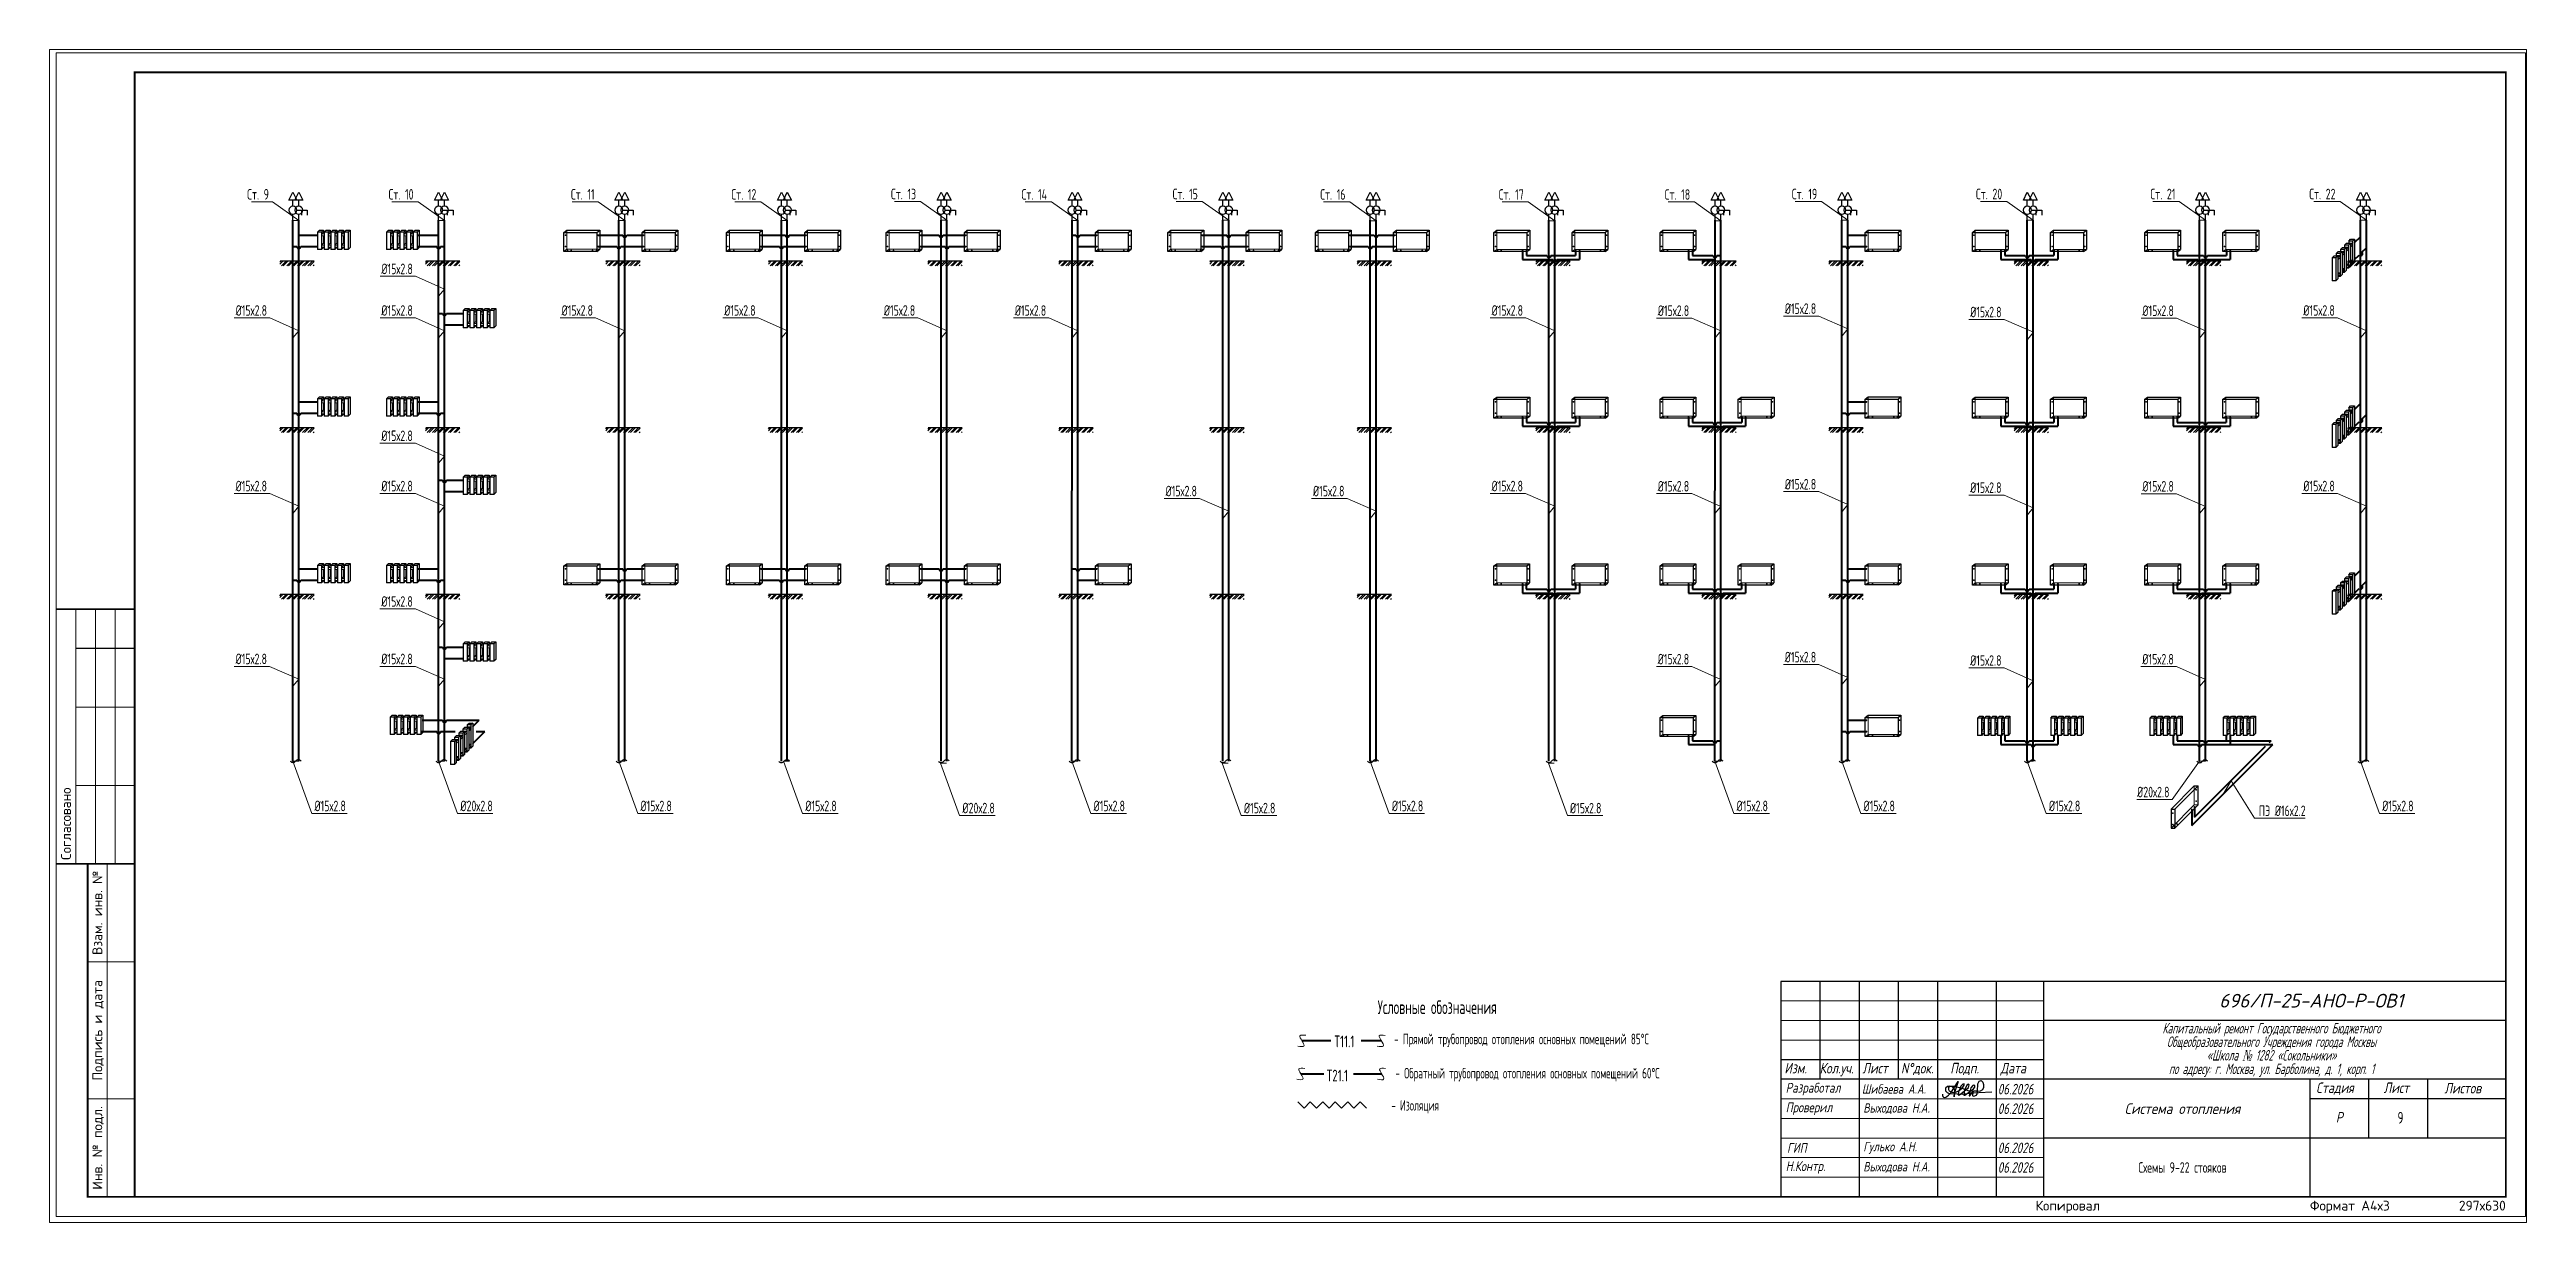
# Paper-space layout '9' of a CAD drawing. Header units: millimetres. Extents: x -2 to 630, y -2 to 298.
# The model-space entities are those that its viewports show. They can reach past a viewport. Long polylines and large blocks are cut down to what shows.
import ezdxf
from ezdxf import colors
from ezdxf.entities.mleader import LeaderData, LeaderLine
from ezdxf.enums import TextEntityAlignment as Align
from ezdxf.math import Vec2, Vec3

# ---------------------------------------------------------------- set-up
doc = ezdxf.new("R2010")
doc.units = ezdxf.units.MM
for name, pattern in [('GOST2.303 4', [7, 5, -2, 0]), ('Hidden', [7.14375, 4.7625, -2.38125]), ('K5LT32772', [0])]:
    doc.linetypes.add(name, pattern=pattern)
doc.layers.add('9_Форматы', color=7, linetype='Continuous')
doc.layers.add('стояки', color=7, linetype='Continuous')
doc.layers.add('9_Форматы надписи', color=7, linetype='Continuous', plot=False)
for name, color, linetype, lineweight in [('_надписи ОВ', 7, 'Continuous', 20), ('Shtamp', 7, 'Continuous', 35), ('АР-ШТАМП', 7, 'Continuous', 15), ('Арматура', 4, 'Continuous', 30), ('ОВ', 6, 'Continuous', 40), ('ОВ-ИЗОЛЯЦИЯ', 7, 'Continuous', 25), ('ОВ-рамка', 7, 'Continuous', 30), ('ОВ-ТЕКСТ', 7, 'Continuous', 25), ('СПДС_Штриховка', 252, 'Continuous', 9), ('ТЕКСТ', 252, 'Continuous', 13)]:
    doc.layers.add(name, color=color, linetype=linetype, lineweight=lineweight)
for name, color, linetype, true_color in [('Подпись', 7, 'Continuous', 0x082cf7), ('т11.1', 1, 'Continuous', 0xff0000), ('т21.1', 5, 'Continuous', 0x0000ff)]:
    doc.layers.add(name, color=color, linetype=linetype, true_color=true_color)
doc.styles.add('ГОСТ', font='isocpeur.ttf', dxfattribs={"width": 0.8, "height": 250})
doc.styles.add('М2', font='isocpeui.ttf', dxfattribs={"width": 0.8})
doc.styles.add('РАЗМЕРНЫЙ', font='simplex.shx', dxfattribs={"width": 0.6, "oblique": 15})
doc.styles.add('СТИЛЬ', font='simplex.shx', dxfattribs={"width": 0.65})

psp = doc.layouts.new('9')

msp = doc.modelspace()

# ---------------------------------------------------------------- texts
at = {"layer": '_надписи ОВ', "ltscale": 10, "style": 'СТИЛЬ', "width": 0.6}
for s, height, p in [('Условные обозначения', 350, (50911.853, 304878.302)), ('- Прямой трубопровод отопления основных помещений 85%%DС', 270, (51331.747, 304107.552)), ('- Обратный трубопровод отопления основных помещений 60%%DС', 270, (51364.992, 303234.521)), (' - Изоляция', 270, (51153.352, 302414.117))]:
    msp.add_text(s, height=height, dxfattribs=at).set_placement(p)
at = {"layer": '_надписи ОВ', "ltscale": 10, "char_height": 300, "width": 16480.02357, "attachment_point": 1, "line_spacing_factor": 0.7, "style": 'СТИЛЬ'}
for s, insert in [('Т11.1', (49808.314, 304331.777)), ('Т21.1 ', (49609.214, 303457.808))]:
    msp.add_mtext(s, dxfattribs=dict(at, insert=insert))
at = {"layer": 'ТЕКСТ', "transparency": 33554687, "attachment_point": 5, "style": 'СТИЛЬ'}
for s, insert, char_height, width in [('\\pxi1,sm0.75;{\\C7;9}', (76859.136, 302232.257, 576.986), 300, 6768.52482), ('\\pxi1,sm0.75;{\\C7;Схемы 9-22 стояков}', (71311.899, 300963.53, 576.986), 270, 6535.64473)]:
    msp.add_mtext(s, dxfattribs=dict(at, insert=insert, char_height=char_height, width=width))

# ---------------------------------------------------------------- blocks, each defined once
blk = doc.blocks.new('В.к.')
at = {"layer": 'Арматура', "color": 7, "lineweight": 30}
for p, q in [((0, 424), (-61, 302)), ((60, 302), (0, 424)), ((-62, 152), (-129, 152)), ((-129, 152), (-129, 76)), ((-61, 302), (60, 302)), ((0, 211), (0, 302)), ((0, 0), (0, 91))]:
    blk.add_line(p, q, dxfattribs=at)
blk.add_circle((0, 152), 60.9, dxfattribs=at)
blk = doc.blocks.new('gh павнель')
at = {"color": 32, "lineweight": 30, "ltscale": 0.1, "true_color": 0xcd6928}
for p, q in [((29457, 6419), (30297, 6419)), ((30297, 6419), (30297, 5931))]:
    blk.add_line(p, q, dxfattribs=at)
at = {"color": 32, "linetype": 'GOST2.303 4', "lineweight": 18, "ltscale": 10, "true_color": 0xcd6928}
for p, q in [((29457, 5931), (29457, 6419)), ((30297, 5931), (29457, 5931))]:
    blk.add_line(p, q, dxfattribs=at)
at = {"color": 32, "lineweight": 30, "ltscale": 0.1, "true_color": 0xcd6928}
for points in [[(29386, 6364), (29457, 6419)], [(30226, 6364), (30297, 6419)], [(30226, 5877), (30297, 5931)]]:
    blk.add_lwpolyline(points, dxfattribs=at)
blk.add_lwpolyline([(29386, 6364), (30226, 6364), (30226, 5877), (29386, 5877)], close=True, dxfattribs=at)
at = {"color": 32, "linetype": 'GOST2.303 4', "lineweight": 18, "ltscale": 10, "true_color": 0xcd6928}
blk.add_lwpolyline([(29386, 5877), (29457, 5931)], dxfattribs=at)
at = {"color": 32, "lineweight": 30, "ltscale": 0.1, "true_color": 0xcd6928}
for p in [(29422, 6292), (29422, 6004), (29472, 5904), (29572, 5904), (30112, 5904), (30212, 5904), (30262, 6292), (30262, 6004)]:
    blk.add_point(p, dxfattribs=at)
blk = doc.blocks.new('*U3000')
at = {"layer": '9_Форматы', "color": 7, "linetype": 'Continuous', "lineweight": 9, "ltscale": 100}
blk.add_lwpolyline([(5, -5), (5, 292), (-625, 292), (-625, -5)], close=True, dxfattribs=at)
at = {"layer": '9_Форматы', "color": 7, "linetype": 'Continuous', "lineweight": 9, "ltscale": 100, "const_width": 0.5}
blk.add_lwpolyline([(0, 0), (0, 287), (-605, 287), (-605, 0)], close=True, dxfattribs=at)
at = {"layer": '9_Форматы', "color": 7, "linetype": 'Continuous', "lineweight": 9, "ltscale": 100}
for points, const_width in [([(-605, 150), (-625, 150)], 0.5), ([(-620, 85), (-620, 150)], 0.3), ([(-605, 140), (-620, 140)], 0.3), ([(-605, 125), (-620, 125)], 0.3), ([(-605, 105), (-620, 105)], 0.3), ([(-605, 85), (-625, 85)], 0.5), ([(-605, 0), (-617, 0), (-617, 85), (-617, 85)], 0.5), ([(-612, 0), (-612, 85)], 0.3), ([(-617, 60), (-605, 60)], 0.3), ([(-617, 25), (-605, 25)], 0.3)]:
    blk.add_lwpolyline(points, dxfattribs=dict(at, const_width=const_width))
for points in [[(-615, 85), (-615, 150)], [(-610, 85), (-610, 150)], [(-610, 85), (-610, 150)]]:
    blk.add_lwpolyline(points, dxfattribs=at)
at = {"layer": '9_Форматы', "color": 7, "linetype": 'Continuous', "lineweight": 9, "ltscale": 100, "style": 'ГОСТ'}
blk.add_text('Согласовано', height=2.5, rotation=90, dxfattribs=at).set_placement((-621.25, 86))
for s, p in [('Взам. инв. №', (-614.5, 72.5)), ('Подпись и дата', (-614.5, 42.5)), ('Инв. № подл.', (-614.5, 12.5))]:
    blk.add_text(s, height=2.5, rotation=90, dxfattribs=at).set_placement(p, align=Align.MIDDLE_CENTER)
at = {"layer": '9_Форматы', "color": 7, "style": 'ГОСТ'}
for s, p in [('Копировал', (-120, -1)), ('Формат А4х3', (-50, -1))]:
    blk.add_text(s, height=2.5, dxfattribs=at).set_placement(p, align=Align.TOP_LEFT)
at = {"layer": '9_Форматы надписи', "color": 7, "style": 'ГОСТ'}
blk.add_text('297х630', height=2.5, dxfattribs=at).set_placement((0, -3.5), align=Align.RIGHT)
blk = doc.blocks.new('Штамп 22-РД-Б1-Р1-ОВ.1')
at = {"layer": 'АР-ШТАМП', "lineweight": 30, "transparency": 33554687}
blk.add_lwpolyline([(-18500, 0), (0, 0), (0, 5500), (-18500, 5500)], close=True, dxfattribs=at)
for points in [[(-17500, 5500), (-17500, 3000)], [(-16500, 5500), (-16500, 0)], [(-15500, 5500), (-15500, 3000)], [(-14500, 5500), (-14500, 0)], [(-13000, 5500), (-13000, 0)], [(-11800, 5500), (-11800, 0)], [(0, 4500), (-11800, 4500), (-11800, 4500)], [(-11800, 3500), (-18500, 3500)], [(-11800, 3000), (-18500, 3000)], [(0, 3000), (-11800, 3000), (-11800, 3000)], [(-5000, 3000), (-5000, 0)], [(-3500, 3000), (-3500, 1500)], [(-2000, 3000), (-2000, 1500)], [(0, 2500), (-5000, 2500)], [(0, 1500), (-11800, 1500), (-11800, 1500)]]:
    blk.add_lwpolyline(points, dxfattribs=at)
at = {"layer": 'АР-ШТАМП', "lineweight": 15, "transparency": 33554687}
for points in [[(-11800, 5000), (-18500, 5000)], [(-11800, 4500), (-18500, 4500)], [(-11800, 4000), (-18500, 4000)], [(-11800, 2500), (-18500, 2500)], [(-11800, 2000), (-18500, 2000)], [(-11800, 1500), (-18500, 1500)], [(-11800, 1000), (-18500, 1000)], [(-11800, 500), (-18500, 500)]]:
    blk.add_lwpolyline(points, dxfattribs=at)
at = {"layer": 'Подпись', "linetype": 'Continuous'}
blk.add_lwpolyline([(-14376, 2617), (-14374, 2584), (-14364, 2561), (-14345, 2542), (-14323, 2536), (-14290, 2542), (-14259, 2558), (-14218, 2591), (-14159, 2653), (-13975, 2948), (-14064, 2666), (-14079, 2550), (-14056, 2734), (-14097, 2794), (-14145, 2818), (-14193, 2822), (-14216, 2789), (-14218, 2743), (-14204, 2703), (-14168, 2687), (-14124, 2669), (-14055, 2667), (-14002, 2687), (-13951, 2714), (-13904, 2752), (-13865, 2785), (-13836, 2826), (-13816, 2848), (-13821, 2882), (-13851, 2878), (-13903, 2822), (-13932, 2759), (-13961, 2677), (-13973, 2612), (-13963, 2592), (-13936, 2606), (-13779, 2735), (-13708, 2794), (-13690, 2861), (-13710, 2878), (-13748, 2852), (-13814, 2727), (-13829, 2595), (-13802, 2591), (-13579, 2753), (-13546, 2800), (-13547, 2836), (-13570, 2852), (-13602, 2845), (-13648, 2785), (-13676, 2683), (-13694, 2578), (-13672, 2574), (-13650, 2610), (-13616, 2663), (-13575, 2705), (-13535, 2707), (-13509, 2709), (-13491, 2684), (-13495, 2623), (-13521, 2590), (-13555, 2566), (-13593, 2565), (-13600, 2579), (-13601, 2638), (-13584, 2696), (-13575, 2705), (-13509, 2709), (-13491, 2684), (-13479, 2701), (-13472, 2884), (-13436, 2950), (-13389, 2971), (-13345, 2931), (-13328, 2868), (-13326, 2790), (-13355, 2730), (-13410, 2696), (-13618, 2691), (-13719, 2710), (-13806, 2741), (-13867, 2763), (-13911, 2779), (-13977, 2793), (-14075, 2813), (-14248, 2815), (-14298, 2772), (-14295, 2705), (-14255, 2662), (-14202, 2639), (-13997, 2626), (-13852, 2624), (-13699, 2642), (-13442, 2665), (-13114, 2682)], dxfattribs=at)
at = {"layer": 'Shtamp', "color": 7, "ltscale": 33.333333, "style": 'М2'}
blk.add_text('696/П-25-АНО-Р-ОВ1', height=350, dxfattribs=at).set_placement((-7314, 4832))
at = {"layer": 'Shtamp', "ltscale": 33.333333, "style": 'М2', "width": 0.8}
for s, p in [('Изм.', (-18406, 3149)), ('Кол.уч.', (-17506, 3149)), ('Лист ', (-16417, 3149)), ('N°док.', (-15430, 3149)), ('Подп.', (-14174, 3149)), ('Дата', (-12892, 3149)), ('Cтадия', (-4844, 2649)), ('Лист ', (-3117, 2649)), ('Листов', (-1567, 2639)), ('Р', (-4334, 1896))]:
    blk.add_text(s, height=270, dxfattribs=at).set_placement(p)
at = {"layer": 'Shtamp', "color": 7, "ltscale": 33.333333, "style": 'М2', "width": 0.75}
for p in [(-12960, 2615), (-12960, 2115), (-12960, 1115), (-12960, 615)]:
    blk.add_text('06.2026', height=270, dxfattribs=at).set_placement(p)
at = {"layer": 'Shtamp', "ltscale": 33.333333, "char_height": 270, "attachment_point": 5, "line_spacing_factor": 0.768}
for s, insert, width, style in [('\\pxl1.18333,r1.7625,qc;Капитальный ремонт Государственного Бюджетного \\PОбщеобразовательного Учреждения города Москвы \\P«Школа {\\fTimes New Roman|b0|i0|c204|p18;№} 1282 «Сокольники» \\Pпо адресу: г. Москва, ул. Барболина, д. 1, корп. 1', (-5900, 3750), 11799.97, 'РАЗМЕРНЫЙ'), ('\\pxi1,sm0.75;{\\W0.9;\\C7;Система отопления}', (-8384, 2250), 6643.18, 'М2')]:
    blk.add_mtext(s, dxfattribs=dict(at, insert=insert, width=width, style=style))
at = {"layer": 'Shtamp', "color": 18, "ltscale": 100, "true_color": 0x000000, "width": 2000, "attachment_point": 4, "style": 'М2'}
for s, insert, char_height in [('\\pxi0.002,t0;{\\W0.8;\\C256; Разработал}', (-18500, 2750), 250), ('{\\W0.8;\\C256;Шибаева А.А.}', (-16429, 2752), 240), ('\\pxi0.002,t0;{\\W0.8;\\C256; Проверил}', (-18500, 2250), 250), ('\\pxi0.002,t0;{\\W0.8;\\C256;ГИП}', (-18339, 1250), 250), ('\\pxi0.002,t0;{\\W0.8;\\C256; Н.Контр.}', (-18500, 750), 250)]:
    blk.add_mtext(s, dxfattribs=dict(at, insert=insert, char_height=char_height))
at = {"layer": 'Shtamp', "color": 1, "ltscale": 100, "true_color": 0xff0000, "char_height": 240, "width": 2000, "attachment_point": 4, "style": 'М2'}
for s, insert in [('{\\C256;Выходова Н.А.}', (-16393, 2250)), ('{\\C256;Гулько А.Н.}', (-16393, 1250)), ('{\\C256;Выходова Н.А.}', (-16393, 750))]:
    blk.add_mtext(s, dxfattribs=dict(at, insert=insert))
blk = doc.blocks.new('бок панель')
at = {"color": 32, "lineweight": 30, "ltscale": 0.1, "true_color": 0xcd6928}
for p, q in [((29006, 6630), (28412, 6036)), ((29006, 6630), (29106, 6630)), ((28412, 6036), (28412, 5548)), ((28412, 6036), (28512, 6036)), ((28412, 5548), (28512, 5548))]:
    blk.add_line(p, q, dxfattribs=at)
at = {"color": 32, "linetype": 'GOST2.303 4', "lineweight": 18, "ltscale": 10, "true_color": 0xcd6928}
for p, q in [((29006, 6142), (29006, 6630)), ((28412, 5548), (29006, 6142)), ((29006, 6142), (29106, 6142))]:
    blk.add_line(p, q, dxfattribs=at)
at = {"color": 32, "lineweight": 30, "ltscale": 0.1, "true_color": 0xcd6928}
blk.add_lwpolyline([(29106, 6630), (28512, 6036), (28512, 5548), (29106, 6142)], close=True, dxfattribs=at)
for p in [(29056, 6530), (28462, 5936), (28943, 6029), (29056, 6242), (28462, 5648), (28497, 5584), (28568, 5655)]:
    blk.add_point(p, dxfattribs=at)
at = {"color": 32, "linetype": 'GOST2.303 4', "lineweight": 18, "ltscale": 10, "true_color": 0xcd6928}
blk.add_point((29014, 6100), dxfattribs=at)

# ---------------------------------------------------------------- hatches: boundary and pattern name
at = {"layer": 'СПДС_Штриховка', "lineweight": 25}
h = msp.add_hatch(dxfattribs=at)
h.set_pattern_fill('ANSI32', color=253, scale=10)
h.set_pattern_definition([(45, (414620.66, 646011.83), (-67.351921, 67.351921), []), (45, (414665.56, 646011.83), (-67.351921, 67.351921), [])])
h.paths.add_polyline_path([(23774.549, 324105.849), (22899.896, 324105.849), (22899.896, 323978.179), (23774.549, 323978.179)])
h = msp.add_hatch(dxfattribs=at)
h.set_pattern_fill('ANSI32', color=253, scale=10)
h.set_pattern_definition([(45, (418339.48, 646011.83), (-67.351921, 67.351921), []), (45, (418384.38, 646011.83), (-67.351921, 67.351921), [])])
h.paths.add_polyline_path([(27493.37, 324105.849), (26618.717, 324105.849), (26618.717, 323978.179), (27493.37, 323978.179)])
h = msp.add_hatch(dxfattribs=at)
h.set_pattern_fill('ANSI32', color=253, scale=10)
h.set_pattern_definition([(45, (422937.21, 646011.83), (-67.351921, 67.351921), []), (45, (422982.11, 646011.83), (-67.351921, 67.351921), [])])
h.paths.add_polyline_path([(32091.096, 324105.849), (31216.443, 324105.849), (31216.443, 323978.179), (32091.096, 323978.179)])
h = msp.add_hatch(dxfattribs=at)
h.set_pattern_fill('ANSI32', color=253, scale=10)
h.set_pattern_definition([(45, (427086.01, 646011.83), (-67.351921, 67.351921), []), (45, (427130.91, 646011.83), (-67.351921, 67.351921), [])])
h.paths.add_polyline_path([(36239.896, 324105.849), (35365.242, 324105.849), (35365.242, 323978.179), (36239.896, 323978.179)])
h = msp.add_hatch(dxfattribs=at)
h.set_pattern_fill('ANSI32', color=253, scale=10)
h.set_pattern_definition([(45, (431159.44, 646011.83), (-67.351921, 67.351921), []), (45, (431204.34, 646011.83), (-67.351921, 67.351921), [])])
h.paths.add_polyline_path([(40313.328, 324105.849), (39438.675, 324105.849), (39438.675, 323978.179), (40313.328, 323978.179)])
h = msp.add_hatch(dxfattribs=at)
h.set_pattern_fill('ANSI32', color=253, scale=10)
h.set_pattern_definition([(45, (434500.06, 646011.83), (-67.351921, 67.351921), []), (45, (434544.96, 646011.83), (-67.351921, 67.351921), [])])
h.paths.add_polyline_path([(43653.952, 324105.849), (42779.299, 324105.849), (42779.299, 323978.179), (43653.952, 323978.179)])
h = msp.add_hatch(dxfattribs=at)
h.set_pattern_fill('ANSI32', color=253, scale=10)
h.set_pattern_definition([(45, (438347.92, 646011.83), (-67.351921, 67.351921), []), (45, (438392.82, 646011.83), (-67.351921, 67.351921), [])])
h.paths.add_polyline_path([(47501.804, 324105.849), (46627.151, 324105.849), (46627.151, 323978.179), (47501.804, 323978.179)])
h = msp.add_hatch(dxfattribs=at)
h.set_pattern_fill('ANSI32', color=253, scale=10)
h.set_pattern_definition([(45, (442110.36, 646011.83), (-67.351921, 67.351921), []), (45, (442155.26, 646011.83), (-67.351921, 67.351921), [])])
h.paths.add_polyline_path([(51264.246, 324105.849), (50389.593, 324105.849), (50389.593, 323978.179), (51264.246, 323978.179)])
h = msp.add_hatch(dxfattribs=at)
h.set_pattern_fill('ANSI32', color=253, scale=10)
h.set_pattern_definition([(45, (446666.46, 646011.83), (-67.351921, 67.351921), []), (45, (446711.36, 646011.83), (-67.351921, 67.351921), [])])
h.paths.add_polyline_path([(55820.348, 324105.849), (54945.695, 324105.849), (54945.695, 323978.179), (55820.348, 323978.179)])
h = msp.add_hatch(dxfattribs=at)
h.set_pattern_fill('ANSI32', color=253, scale=10)
h.set_pattern_definition([(45, (450905.81, 646011.83), (-67.351921, 67.351921), []), (45, (450950.71, 646011.83), (-67.351921, 67.351921), [])])
h.paths.add_polyline_path([(60059.7, 324105.849), (59185.047, 324105.849), (59185.047, 323978.179), (60059.7, 323978.179)])
h = msp.add_hatch(dxfattribs=at)
h.set_pattern_fill('ANSI32', color=253, scale=10)
h.set_pattern_definition([(45, (454144.36, 646011.83), (-67.351921, 67.351921), []), (45, (454189.26, 646011.83), (-67.351921, 67.351921), [])])
h.paths.add_polyline_path([(63298.245, 324105.849), (62423.592, 324105.849), (62423.592, 323978.179), (63298.245, 323978.179)])
h = msp.add_hatch(dxfattribs=at)
h.set_pattern_fill('ANSI32', color=253, scale=10)
h.set_pattern_definition([(45, (458873.93, 646011.83), (-67.351921, 67.351921), []), (45, (458918.83, 646011.83), (-67.351921, 67.351921), [])])
h.paths.add_polyline_path([(68027.815, 324105.849), (67153.162, 324105.849), (67153.162, 323978.179), (68027.815, 323978.179)])
h = msp.add_hatch(dxfattribs=at)
h.set_pattern_fill('ANSI32', color=253, scale=10)
h.set_pattern_definition([(45, (463271.22, 646011.83), (-67.351921, 67.351921), []), (45, (463316.125, 646011.83), (-67.351921, 67.351921), [])])
h.paths.add_polyline_path([(72425.112, 324105.849), (71550.459, 324105.849), (71550.459, 323978.179), (72425.112, 323978.179)])
h = msp.add_hatch(dxfattribs=at)
h.set_pattern_fill('ANSI32', color=253, scale=10)
h.set_pattern_definition([(45, (467377.85, 646011.83), (-67.351921, 67.351921), []), (45, (467422.75, 646011.83), (-67.351921, 67.351921), [])])
h.paths.add_polyline_path([(76531.741, 324105.849), (75657.087, 324105.849), (75657.087, 323978.179), (76531.741, 323978.179)])
h = msp.add_hatch(dxfattribs=at)
h.set_pattern_fill('ANSI32', color=253, scale=10)
h.set_pattern_definition([(45, (414620.66, 641755.09), (-67.351921, 67.351921), []), (45, (414665.56, 641755.09), (-67.351921, 67.351921), [])])
h.paths.add_polyline_path([(23774.549, 319849.112), (22899.896, 319849.112), (22899.896, 319721.442), (23774.549, 319721.442)])
h = msp.add_hatch(dxfattribs=at)
h.set_pattern_fill('ANSI32', color=253, scale=10)
h.set_pattern_definition([(45, (418339.48, 641755.09), (-67.351921, 67.351921), []), (45, (418384.38, 641755.09), (-67.351921, 67.351921), [])])
h.paths.add_polyline_path([(27493.37, 319849.112), (26618.717, 319849.112), (26618.717, 319721.442), (27493.37, 319721.442)])
h = msp.add_hatch(dxfattribs=at)
h.set_pattern_fill('ANSI32', color=253, scale=10)
h.set_pattern_definition([(45, (422937.21, 641755.09), (-67.351921, 67.351921), []), (45, (422982.11, 641755.09), (-67.351921, 67.351921), [])])
h.paths.add_polyline_path([(32091.096, 319849.112), (31216.443, 319849.112), (31216.443, 319721.442), (32091.096, 319721.442)])
h = msp.add_hatch(dxfattribs=at)
h.set_pattern_fill('ANSI32', color=253, scale=10)
h.set_pattern_definition([(45, (427086.01, 641755.09), (-67.351921, 67.351921), []), (45, (427130.91, 641755.09), (-67.351921, 67.351921), [])])
h.paths.add_polyline_path([(36239.896, 319849.112), (35365.242, 319849.112), (35365.242, 319721.442), (36239.896, 319721.442)])
h = msp.add_hatch(dxfattribs=at)
h.set_pattern_fill('ANSI32', color=253, scale=10)
h.set_pattern_definition([(45, (431159.44, 641755.09), (-67.351921, 67.351921), []), (45, (431204.34, 641755.09), (-67.351921, 67.351921), [])])
h.paths.add_polyline_path([(40313.328, 319849.112), (39438.675, 319849.112), (39438.675, 319721.442), (40313.328, 319721.442)])
h = msp.add_hatch(dxfattribs=at)
h.set_pattern_fill('ANSI32', color=253, scale=10)
h.set_pattern_definition([(45, (434500.06, 641755.09), (-67.351921, 67.351921), []), (45, (434544.96, 641755.09), (-67.351921, 67.351921), [])])
h.paths.add_polyline_path([(43653.952, 319849.112), (42779.299, 319849.112), (42779.299, 319721.442), (43653.952, 319721.442)])
h = msp.add_hatch(dxfattribs=at)
h.set_pattern_fill('ANSI32', color=253, scale=10)
h.set_pattern_definition([(45, (438347.92, 641755.09), (-67.351921, 67.351921), []), (45, (438392.82, 641755.09), (-67.351921, 67.351921), [])])
h.paths.add_polyline_path([(47501.804, 319849.112), (46627.151, 319849.112), (46627.151, 319721.442), (47501.804, 319721.442)])
h = msp.add_hatch(dxfattribs=at)
h.set_pattern_fill('ANSI32', color=253, scale=10)
h.set_pattern_definition([(45, (442110.36, 641755.09), (-67.351921, 67.351921), []), (45, (442155.26, 641755.09), (-67.351921, 67.351921), [])])
h.paths.add_polyline_path([(51264.246, 319849.112), (50389.593, 319849.112), (50389.593, 319721.442), (51264.246, 319721.442)])
h = msp.add_hatch(dxfattribs=at)
h.set_pattern_fill('ANSI32', color=253, scale=10)
h.set_pattern_definition([(45, (446666.46, 641755.09), (-67.351921, 67.351921), []), (45, (446711.36, 641755.09), (-67.351921, 67.351921), [])])
h.paths.add_polyline_path([(55820.348, 319849.112), (54945.695, 319849.112), (54945.695, 319721.442), (55820.348, 319721.442)])
h = msp.add_hatch(dxfattribs=at)
h.set_pattern_fill('ANSI32', color=253, scale=10)
h.set_pattern_definition([(45, (450905.81, 641755.09), (-67.351921, 67.351921), []), (45, (450950.71, 641755.09), (-67.351921, 67.351921), [])])
h.paths.add_polyline_path([(60059.7, 319849.112), (59185.047, 319849.112), (59185.047, 319721.442), (60059.7, 319721.442)])
h = msp.add_hatch(dxfattribs=at)
h.set_pattern_fill('ANSI32', color=253, scale=10)
h.set_pattern_definition([(45, (454144.36, 641755.09), (-67.351921, 67.351921), []), (45, (454189.26, 641755.09), (-67.351921, 67.351921), [])])
h.paths.add_polyline_path([(63298.245, 319849.112), (62423.592, 319849.112), (62423.592, 319721.442), (63298.245, 319721.442)])
h = msp.add_hatch(dxfattribs=at)
h.set_pattern_fill('ANSI32', color=253, scale=10)
h.set_pattern_definition([(45, (458873.93, 641755.09), (-67.351921, 67.351921), []), (45, (458918.83, 641755.09), (-67.351921, 67.351921), [])])
h.paths.add_polyline_path([(68027.815, 319849.112), (67153.162, 319849.112), (67153.162, 319721.442), (68027.815, 319721.442)])
h = msp.add_hatch(dxfattribs=at)
h.set_pattern_fill('ANSI32', color=253, scale=10)
h.set_pattern_definition([(45, (463271.22, 641755.09), (-67.351921, 67.351921), []), (45, (463316.125, 641755.09), (-67.351921, 67.351921), [])])
h.paths.add_polyline_path([(72425.112, 319849.112), (71550.459, 319849.112), (71550.459, 319721.442), (72425.112, 319721.442)])
h = msp.add_hatch(dxfattribs=at)
h.set_pattern_fill('ANSI32', color=253, scale=10)
h.set_pattern_definition([(45, (467377.85, 641755.09), (-67.351921, 67.351921), []), (45, (467422.75, 641755.09), (-67.351921, 67.351921), [])])
h.paths.add_polyline_path([(76531.741, 319849.112), (75657.087, 319849.112), (75657.087, 319721.442), (76531.741, 319721.442)])
h = msp.add_hatch(dxfattribs=at)
h.set_pattern_fill('ANSI32', color=253, scale=10)
h.set_pattern_definition([(45, (414620.66, 637498.36), (-67.351921, 67.351921), []), (45, (414665.56, 637498.36), (-67.351921, 67.351921), [])])
h.paths.add_polyline_path([(23774.549, 315592.374), (22899.896, 315592.374), (22899.896, 315464.705), (23774.549, 315464.705)])
h = msp.add_hatch(dxfattribs=at)
h.set_pattern_fill('ANSI32', color=253, scale=10)
h.set_pattern_definition([(45, (418339.48, 637498.36), (-67.351921, 67.351921), []), (45, (418384.38, 637498.36), (-67.351921, 67.351921), [])])
h.paths.add_polyline_path([(27493.37, 315592.374), (26618.717, 315592.374), (26618.717, 315464.705), (27493.37, 315464.705)])
h = msp.add_hatch(dxfattribs=at)
h.set_pattern_fill('ANSI32', color=253, scale=10)
h.set_pattern_definition([(45, (422937.21, 637498.36), (-67.351921, 67.351921), []), (45, (422982.11, 637498.36), (-67.351921, 67.351921), [])])
h.paths.add_polyline_path([(32091.096, 315592.374), (31216.443, 315592.374), (31216.443, 315464.705), (32091.096, 315464.705)])
h = msp.add_hatch(dxfattribs=at)
h.set_pattern_fill('ANSI32', color=253, scale=10)
h.set_pattern_definition([(45, (427086.01, 637498.36), (-67.351921, 67.351921), []), (45, (427130.91, 637498.36), (-67.351921, 67.351921), [])])
h.paths.add_polyline_path([(36239.896, 315592.374), (35365.242, 315592.374), (35365.242, 315464.705), (36239.896, 315464.705)])
h = msp.add_hatch(dxfattribs=at)
h.set_pattern_fill('ANSI32', color=253, scale=10)
h.set_pattern_definition([(45, (431159.44, 637498.36), (-67.351921, 67.351921), []), (45, (431204.34, 637498.36), (-67.351921, 67.351921), [])])
h.paths.add_polyline_path([(40313.328, 315592.374), (39438.675, 315592.374), (39438.675, 315464.705), (40313.328, 315464.705)])
h = msp.add_hatch(dxfattribs=at)
h.set_pattern_fill('ANSI32', color=253, scale=10)
h.set_pattern_definition([(45, (434500.06, 637498.36), (-67.351921, 67.351921), []), (45, (434544.96, 637498.36), (-67.351921, 67.351921), [])])
h.paths.add_polyline_path([(43653.952, 315592.374), (42779.299, 315592.374), (42779.299, 315464.705), (43653.952, 315464.705)])
h = msp.add_hatch(dxfattribs=at)
h.set_pattern_fill('ANSI32', color=253, scale=10)
h.set_pattern_definition([(45, (438347.92, 637498.36), (-67.351921, 67.351921), []), (45, (438392.82, 637498.36), (-67.351921, 67.351921), [])])
h.paths.add_polyline_path([(47501.804, 315592.374), (46627.151, 315592.374), (46627.151, 315464.705), (47501.804, 315464.705)])
h = msp.add_hatch(dxfattribs=at)
h.set_pattern_fill('ANSI32', color=253, scale=10)
h.set_pattern_definition([(45, (442110.36, 637498.36), (-67.351921, 67.351921), []), (45, (442155.26, 637498.36), (-67.351921, 67.351921), [])])
h.paths.add_polyline_path([(51264.246, 315592.374), (50389.593, 315592.374), (50389.593, 315464.705), (51264.246, 315464.705)])
h = msp.add_hatch(dxfattribs=at)
h.set_pattern_fill('ANSI32', color=253, scale=10)
h.set_pattern_definition([(45, (446666.46, 637498.36), (-67.351921, 67.351921), []), (45, (446711.36, 637498.36), (-67.351921, 67.351921), [])])
h.paths.add_polyline_path([(55820.348, 315592.374), (54945.695, 315592.374), (54945.695, 315464.705), (55820.348, 315464.705)])
h = msp.add_hatch(dxfattribs=at)
h.set_pattern_fill('ANSI32', color=253, scale=10)
h.set_pattern_definition([(45, (450905.81, 637498.36), (-67.351921, 67.351921), []), (45, (450950.71, 637498.36), (-67.351921, 67.351921), [])])
h.paths.add_polyline_path([(60059.7, 315592.374), (59185.047, 315592.374), (59185.047, 315464.705), (60059.7, 315464.705)])
h = msp.add_hatch(dxfattribs=at)
h.set_pattern_fill('ANSI32', color=253, scale=10)
h.set_pattern_definition([(45, (454144.36, 637498.36), (-67.351921, 67.351921), []), (45, (454189.26, 637498.36), (-67.351921, 67.351921), [])])
h.paths.add_polyline_path([(63298.245, 315592.374), (62423.592, 315592.374), (62423.592, 315464.705), (63298.245, 315464.705)])
h = msp.add_hatch(dxfattribs=at)
h.set_pattern_fill('ANSI32', color=253, scale=10)
h.set_pattern_definition([(45, (458873.93, 637498.36), (-67.351921, 67.351921), []), (45, (458918.83, 637498.36), (-67.351921, 67.351921), [])])
h.paths.add_polyline_path([(68027.815, 315592.374), (67153.162, 315592.374), (67153.162, 315464.705), (68027.815, 315464.705)])
h = msp.add_hatch(dxfattribs=at)
h.set_pattern_fill('ANSI32', color=253, scale=10)
h.set_pattern_definition([(45, (463271.22, 637498.36), (-67.351921, 67.351921), []), (45, (463316.125, 637498.36), (-67.351921, 67.351921), [])])
h.paths.add_polyline_path([(72425.112, 315592.374), (71550.459, 315592.374), (71550.459, 315464.705), (72425.112, 315464.705)])
h = msp.add_hatch(dxfattribs=at)
h.set_pattern_fill('ANSI32', color=253, scale=10)
h.set_pattern_definition([(45, (467377.85, 637498.36), (-67.351921, 67.351921), []), (45, (467422.75, 637498.36), (-67.351921, 67.351921), [])])
h.paths.add_polyline_path([(76531.741, 315592.374), (75657.087, 315592.374), (75657.087, 315464.705), (76531.741, 315464.705)])

# ---------------------------------------------------------------- linework, layer by layer
at = {"color": 32, "lineweight": 30, "ltscale": 0.1, "true_color": 0xcd6928}
for p, q in [((23864.501, 324839.742), (23914.501, 324889.742)), ((23864.501, 324839.742), (23864.501, 324395.998)), ((23964.501, 324839.742), (23864.501, 324839.742)), ((23914.501, 324889.742), (24014.501, 324889.742)), ((24014.501, 324889.742), (23964.501, 324839.742)), ((23964.501, 324839.742), (23964.501, 324395.998)), ((24014.501, 324889.742), (24014.501, 324839.742)), ((24034.501, 324839.742), (24084.501, 324889.742)), ((24034.501, 324839.742), (24034.501, 324395.998)), ((24134.501, 324839.742), (24034.501, 324839.742)), ((24084.501, 324889.742), (24184.501, 324889.742)), ((24184.501, 324889.742), (24134.501, 324839.742)), ((24134.501, 324839.742), (24134.501, 324395.998)), ((24184.501, 324889.742), (24184.501, 324839.742)), ((24204.501, 324839.742), (24254.501, 324889.742)), ((24204.501, 324839.742), (24204.501, 324395.998)), ((24304.501, 324839.742), (24204.501, 324839.742)), ((24254.501, 324889.742), (24354.501, 324889.742)), ((24354.501, 324889.742), (24304.501, 324839.742)), ((24304.501, 324839.742), (24304.501, 324395.998)), ((24354.501, 324889.742), (24354.501, 324839.742)), ((24374.501, 324839.742), (24424.501, 324889.742)), ((24374.501, 324839.742), (24374.501, 324395.998)), ((24474.501, 324839.742), (24374.501, 324839.742)), ((24424.501, 324889.742), (24524.501, 324889.742)), ((24524.501, 324889.742), (24474.501, 324839.742)), ((24474.501, 324839.742), (24474.501, 324395.998)), ((24524.501, 324889.742), (24524.501, 324839.742)), ((24544.501, 324839.742), (24594.501, 324889.742)), ((24544.501, 324839.742), (24544.501, 324395.998)), ((24644.501, 324839.742), (24544.501, 324839.742)), ((24594.501, 324889.742), (24694.501, 324889.742)), ((24694.501, 324889.742), (24644.501, 324839.742)), ((24644.501, 324839.742), (24644.501, 324395.998)), ((24694.501, 324889.742), (24694.501, 324445.998)), ((25624.138, 324839.742), (25674.138, 324889.742)), ((25624.138, 324839.742), (25624.138, 324395.998)), ((25724.138, 324839.742), (25624.138, 324839.742)), ((25674.138, 324889.742), (25774.138, 324889.742)), ((25774.138, 324889.742), (25724.138, 324839.742)), ((25724.138, 324839.742), (25724.138, 324395.998)), ((25774.138, 324889.742), (25774.138, 324839.742)), ((25794.138, 324839.742), (25844.138, 324889.742)), ((25794.138, 324839.742), (25794.138, 324395.998)), ((25894.138, 324839.742), (25794.138, 324839.742)), ((25844.138, 324889.742), (25944.138, 324889.742)), ((25944.138, 324889.742), (25894.138, 324839.742)), ((25894.138, 324839.742), (25894.138, 324395.998)), ((25944.138, 324889.742), (25944.138, 324839.742)), ((25964.138, 324839.742), (26014.138, 324889.742)), ((25964.138, 324839.742), (25964.138, 324395.998)), ((26064.138, 324839.742), (25964.138, 324839.742)), ((26014.138, 324889.742), (26114.138, 324889.742)), ((26114.138, 324889.742), (26064.138, 324839.742)), ((26064.138, 324839.742), (26064.138, 324395.998)), ((26114.138, 324889.742), (26114.138, 324839.742)), ((26134.138, 324839.742), (26184.138, 324889.742)), ((26134.138, 324839.742), (26134.138, 324395.998)), ((26234.138, 324839.742), (26134.138, 324839.742)), ((26184.138, 324889.742), (26284.138, 324889.742)), ((26284.138, 324889.742), (26234.138, 324839.742)), ((26234.138, 324839.742), (26234.138, 324395.998)), ((26284.138, 324889.742), (26284.138, 324839.742)), ((26304.138, 324839.742), (26354.138, 324889.742)), ((26304.138, 324839.742), (26304.138, 324395.998)), ((26404.138, 324839.742), (26304.138, 324839.742)), ((26354.138, 324889.742), (26454.138, 324889.742)), ((26454.138, 324889.742), (26404.138, 324839.742)), ((26404.138, 324839.742), (26404.138, 324395.998)), ((26454.138, 324889.742), (26454.138, 324445.998)), ((23964.501, 324395.998), (23864.501, 324395.998)), ((24014.501, 324445.998), (23964.501, 324395.998)), ((24014.501, 324739.742), (24014.501, 324555.998)), ((24014.501, 324455.998), (24014.501, 324445.998)), ((24134.501, 324395.998), (24034.501, 324395.998)), ((24184.501, 324445.998), (24134.501, 324395.998)), ((24184.501, 324739.742), (24184.501, 324555.998)), ((24184.501, 324455.998), (24184.501, 324445.998)), ((24304.501, 324395.998), (24204.501, 324395.998)), ((24354.501, 324445.998), (24304.501, 324395.998)), ((24354.501, 324739.742), (24354.501, 324555.998)), ((24354.501, 324455.998), (24354.501, 324445.998)), ((24474.501, 324395.998), (24374.501, 324395.998)), ((24524.501, 324445.998), (24474.501, 324395.998)), ((24524.501, 324739.742), (24524.501, 324555.998)), ((24524.501, 324455.998), (24524.501, 324445.998)), ((24644.501, 324395.998), (24544.501, 324395.998)), ((24694.501, 324445.998), (24644.501, 324395.998)), ((25724.138, 324395.998), (25624.138, 324395.998)), ((25774.138, 324445.998), (25724.138, 324395.998)), ((25774.138, 324739.742), (25774.138, 324555.998)), ((25774.138, 324455.998), (25774.138, 324445.998)), ((25894.138, 324395.998), (25794.138, 324395.998)), ((25944.138, 324445.998), (25894.138, 324395.998)), ((25944.138, 324739.742), (25944.138, 324555.998)), ((25944.138, 324455.998), (25944.138, 324445.998)), ((26064.138, 324395.998), (25964.138, 324395.998)), ((26114.138, 324445.998), (26064.138, 324395.998)), ((26114.138, 324739.742), (26114.138, 324555.998)), ((26114.138, 324455.998), (26114.138, 324445.998)), ((26234.138, 324395.998), (26134.138, 324395.998)), ((26284.138, 324445.998), (26234.138, 324395.998)), ((26284.138, 324739.742), (26284.138, 324555.998)), ((26284.138, 324455.998), (26284.138, 324445.998)), ((26404.138, 324395.998), (26304.138, 324395.998)), ((26454.138, 324445.998), (26404.138, 324395.998)), ((75262.973, 324182.561), (75312.973, 324232.561)), ((75312.973, 324232.561), (75412.973, 324232.561)), ((75412.973, 324232.561), (75362.973, 324182.561)), ((75369.039, 324288.627), (75419.039, 324338.627)), ((75369.039, 324288.627), (75369.039, 324235.568)), ((75469.039, 324288.627), (75369.039, 324288.627)), ((75412.973, 324232.561), (75412.973, 323644.921)), ((75419.039, 324338.627), (75519.039, 324338.627)), ((75519.039, 324338.627), (75469.039, 324288.627)), ((75469.039, 324288.627), (75469.039, 323700.987)), ((75475.105, 324394.693), (75525.105, 324444.693)), ((75475.105, 324394.693), (75475.105, 324341.634)), ((75575.105, 324394.693), (75475.105, 324394.693)), ((75519.039, 324338.627), (75519.039, 323750.987)), ((75525.105, 324444.693), (75625.105, 324444.693)), ((75625.105, 324444.693), (75575.105, 324394.693)), ((75575.105, 324394.693), (75575.105, 323807.053)), ((75581.171, 324500.759), (75631.171, 324550.759)), ((75581.171, 324500.759), (75581.171, 324447.7)), ((75681.171, 324500.759), (75581.171, 324500.759)), ((75625.105, 324444.693), (75625.105, 323857.053)), ((75631.171, 324550.759), (75731.171, 324550.759)), ((75731.171, 324550.759), (75681.171, 324500.759)), ((75681.171, 324500.759), (75681.171, 323913.119)), ((75687.238, 324606.825), (75737.238, 324656.825)), ((75687.238, 324606.825), (75687.238, 324553.766)), ((75787.238, 324606.825), (75687.238, 324606.825)), ((75731.171, 324550.759), (75731.171, 323963.119)), ((75737.238, 324656.825), (75837.238, 324656.825)), ((75837.238, 324656.825), (75787.238, 324606.825)), ((75787.238, 324606.825), (75787.238, 324019.185)), ((75837.238, 324656.825), (75837.238, 324069.185)), ((75262.973, 324182.561), (75262.973, 323594.921)), ((75362.973, 324182.561), (75262.973, 324182.561)), ((75362.973, 323594.921), (75262.973, 323594.921)), ((75362.973, 324182.561), (75362.973, 323594.921)), ((75412.973, 323644.921), (75362.973, 323594.921)), ((75469.039, 323700.987), (75428.608, 323700.987)), ((75519.039, 323750.987), (75469.039, 323700.987)), ((75575.105, 323807.053), (75534.674, 323807.053)), ((75625.105, 323857.053), (75575.105, 323807.053)), ((75681.171, 323913.119), (75640.74, 323913.119)), ((75731.171, 323963.119), (75681.171, 323913.119)), ((75787.238, 324019.185), (75746.806, 324019.185)), ((75837.238, 324069.185), (75787.238, 324019.185)), ((27583.322, 322839.742), (27633.322, 322889.742)), ((27583.322, 322839.742), (27583.322, 322395.998)), ((27683.322, 322839.742), (27583.322, 322839.742)), ((27683.322, 322395.998), (27583.322, 322395.998)), ((27633.322, 322889.742), (27733.322, 322889.742)), ((27733.322, 322889.742), (27683.322, 322839.742)), ((27683.322, 322839.742), (27683.322, 322395.998)), ((27733.322, 322445.998), (27683.322, 322395.998)), ((27733.322, 322889.742), (27733.322, 322839.742)), ((27733.322, 322739.742), (27733.322, 322555.998)), ((27733.322, 322455.998), (27733.322, 322445.998)), ((27753.322, 322839.742), (27803.322, 322889.742)), ((27753.322, 322839.742), (27753.322, 322395.998)), ((27853.322, 322839.742), (27753.322, 322839.742)), ((27853.322, 322395.998), (27753.322, 322395.998)), ((27803.322, 322889.742), (27903.322, 322889.742)), ((27903.322, 322889.742), (27853.322, 322839.742)), ((27853.322, 322839.742), (27853.322, 322395.998)), ((27903.322, 322445.998), (27853.322, 322395.998)), ((27903.322, 322889.742), (27903.322, 322839.742)), ((27903.322, 322739.742), (27903.322, 322555.998)), ((27903.322, 322455.998), (27903.322, 322445.998)), ((27923.322, 322839.742), (27973.322, 322889.742)), ((27923.322, 322839.742), (27923.322, 322395.998)), ((28023.322, 322839.742), (27923.322, 322839.742)), ((28023.322, 322395.998), (27923.322, 322395.998)), ((27973.322, 322889.742), (28073.322, 322889.742)), ((28073.322, 322889.742), (28023.322, 322839.742)), ((28023.322, 322839.742), (28023.322, 322395.998)), ((28073.322, 322445.998), (28023.322, 322395.998)), ((28073.322, 322889.742), (28073.322, 322839.742)), ((28073.322, 322739.742), (28073.322, 322555.998)), ((28073.322, 322455.998), (28073.322, 322445.998)), ((28093.322, 322839.742), (28143.322, 322889.742)), ((28093.322, 322839.742), (28093.322, 322395.998)), ((28193.322, 322839.742), (28093.322, 322839.742)), ((28193.322, 322395.998), (28093.322, 322395.998)), ((28143.322, 322889.742), (28243.322, 322889.742)), ((28243.322, 322889.742), (28193.322, 322839.742)), ((28193.322, 322839.742), (28193.322, 322395.998)), ((28243.322, 322445.998), (28193.322, 322395.998)), ((28243.322, 322889.742), (28243.322, 322839.742)), ((28243.322, 322739.742), (28243.322, 322555.998)), ((28243.322, 322455.998), (28243.322, 322445.998)), ((28263.322, 322839.742), (28313.322, 322889.742)), ((28263.322, 322839.742), (28263.322, 322395.998)), ((28363.322, 322839.742), (28263.322, 322839.742)), ((28363.322, 322395.998), (28263.322, 322395.998)), ((28313.322, 322889.742), (28413.322, 322889.742)), ((28413.322, 322889.742), (28363.322, 322839.742)), ((28363.322, 322839.742), (28363.322, 322395.998)), ((28413.322, 322445.998), (28363.322, 322395.998)), ((28413.322, 322889.742), (28413.322, 322445.998)), ((23864.501, 320583.005), (23914.501, 320633.005)), ((23864.501, 320583.005), (23864.501, 320139.261)), ((23964.501, 320583.005), (23864.501, 320583.005)), ((23914.501, 320633.005), (24014.501, 320633.005)), ((24014.501, 320633.005), (23964.501, 320583.005)), ((23964.501, 320583.005), (23964.501, 320139.261)), ((24014.501, 320633.005), (24014.501, 320583.005)), ((24014.501, 320483.005), (24014.501, 320299.261)), ((24034.501, 320583.005), (24084.501, 320633.005)), ((24034.501, 320583.005), (24034.501, 320139.261)), ((24134.501, 320583.005), (24034.501, 320583.005)), ((24084.501, 320633.005), (24184.501, 320633.005)), ((24184.501, 320633.005), (24134.501, 320583.005)), ((24134.501, 320583.005), (24134.501, 320139.261)), ((24184.501, 320633.005), (24184.501, 320583.005)), ((24184.501, 320483.005), (24184.501, 320299.261)), ((24204.501, 320583.005), (24254.501, 320633.005)), ((24204.501, 320583.005), (24204.501, 320139.261)), ((24304.501, 320583.005), (24204.501, 320583.005)), ((24254.501, 320633.005), (24354.501, 320633.005)), ((24354.501, 320633.005), (24304.501, 320583.005)), ((24304.501, 320583.005), (24304.501, 320139.261)), ((24354.501, 320633.005), (24354.501, 320583.005)), ((24354.501, 320483.005), (24354.501, 320299.261)), ((24374.501, 320583.005), (24424.501, 320633.005)), ((24374.501, 320583.005), (24374.501, 320139.261)), ((24474.501, 320583.005), (24374.501, 320583.005)), ((24424.501, 320633.005), (24524.501, 320633.005)), ((24524.501, 320633.005), (24474.501, 320583.005)), ((24474.501, 320583.005), (24474.501, 320139.261)), ((24524.501, 320633.005), (24524.501, 320583.005)), ((24524.501, 320483.005), (24524.501, 320299.261)), ((24544.501, 320583.005), (24594.501, 320633.005)), ((24544.501, 320583.005), (24544.501, 320139.261)), ((24644.501, 320583.005), (24544.501, 320583.005)), ((24594.501, 320633.005), (24694.501, 320633.005)), ((24694.501, 320633.005), (24644.501, 320583.005)), ((24644.501, 320583.005), (24644.501, 320139.261)), ((24694.501, 320633.005), (24694.501, 320189.261)), ((25624.138, 320583.005), (25674.138, 320633.005)), ((25624.138, 320583.005), (25624.138, 320139.261)), ((25724.138, 320583.005), (25624.138, 320583.005)), ((25674.138, 320633.005), (25774.138, 320633.005)), ((25774.138, 320633.005), (25724.138, 320583.005)), ((25724.138, 320583.005), (25724.138, 320139.261)), ((25774.138, 320633.005), (25774.138, 320583.005)), ((25774.138, 320483.005), (25774.138, 320299.261)), ((25794.138, 320583.005), (25844.138, 320633.005)), ((25794.138, 320583.005), (25794.138, 320139.261)), ((25894.138, 320583.005), (25794.138, 320583.005)), ((25844.138, 320633.005), (25944.138, 320633.005)), ((25944.138, 320633.005), (25894.138, 320583.005)), ((25894.138, 320583.005), (25894.138, 320139.261)), ((25944.138, 320633.005), (25944.138, 320583.005)), ((25944.138, 320483.005), (25944.138, 320299.261)), ((25964.138, 320583.005), (26014.138, 320633.005)), ((25964.138, 320583.005), (25964.138, 320139.261)), ((26064.138, 320583.005), (25964.138, 320583.005)), ((26014.138, 320633.005), (26114.138, 320633.005)), ((26114.138, 320633.005), (26064.138, 320583.005)), ((26064.138, 320583.005), (26064.138, 320139.261)), ((26114.138, 320633.005), (26114.138, 320583.005)), ((26114.138, 320483.005), (26114.138, 320299.261)), ((26134.138, 320583.005), (26184.138, 320633.005)), ((26134.138, 320583.005), (26134.138, 320139.261)), ((26234.138, 320583.005), (26134.138, 320583.005)), ((26184.138, 320633.005), (26284.138, 320633.005)), ((26284.138, 320633.005), (26234.138, 320583.005)), ((26234.138, 320583.005), (26234.138, 320139.261)), ((26284.138, 320633.005), (26284.138, 320583.005)), ((26284.138, 320483.005), (26284.138, 320299.261)), ((26304.138, 320583.005), (26354.138, 320633.005)), ((26304.138, 320583.005), (26304.138, 320139.261)), ((26404.138, 320583.005), (26304.138, 320583.005)), ((26354.138, 320633.005), (26454.138, 320633.005)), ((26454.138, 320633.005), (26404.138, 320583.005)), ((26404.138, 320583.005), (26404.138, 320139.261)), ((26454.138, 320633.005), (26454.138, 320189.261)), ((23964.501, 320139.261), (23864.501, 320139.261)), ((24014.501, 320189.261), (23964.501, 320139.261)), ((24014.501, 320199.261), (24014.501, 320189.261)), ((24134.501, 320139.261), (24034.501, 320139.261)), ((24184.501, 320189.261), (24134.501, 320139.261)), ((24184.501, 320199.261), (24184.501, 320189.261)), ((24304.501, 320139.261), (24204.501, 320139.261)), ((24354.501, 320189.261), (24304.501, 320139.261)), ((24354.501, 320199.261), (24354.501, 320189.261)), ((24474.501, 320139.261), (24374.501, 320139.261)), ((24524.501, 320189.261), (24474.501, 320139.261)), ((24524.501, 320199.261), (24524.501, 320189.261)), ((24644.501, 320139.261), (24544.501, 320139.261)), ((24694.501, 320189.261), (24644.501, 320139.261)), ((25724.138, 320139.261), (25624.138, 320139.261)), ((25774.138, 320189.261), (25724.138, 320139.261)), ((25774.138, 320199.261), (25774.138, 320189.261)), ((25894.138, 320139.261), (25794.138, 320139.261)), ((25944.138, 320189.261), (25894.138, 320139.261)), ((25944.138, 320199.261), (25944.138, 320189.261)), ((26064.138, 320139.261), (25964.138, 320139.261)), ((26114.138, 320189.261), (26064.138, 320139.261)), ((26114.138, 320199.261), (26114.138, 320189.261)), ((26234.138, 320139.261), (26134.138, 320139.261)), ((26284.138, 320189.261), (26234.138, 320139.261)), ((26284.138, 320199.261), (26284.138, 320189.261)), ((26404.138, 320139.261), (26304.138, 320139.261)), ((26454.138, 320189.261), (26404.138, 320139.261)), ((75262.973, 319925.824), (75312.973, 319975.824)), ((75262.973, 319925.824), (75262.973, 319338.183)), ((75362.973, 319925.824), (75262.973, 319925.824)), ((75312.973, 319975.824), (75412.973, 319975.824)), ((75412.973, 319975.824), (75362.973, 319925.824)), ((75362.973, 319925.824), (75362.973, 319338.183)), ((75369.039, 320031.89), (75419.039, 320081.89)), ((75369.039, 320031.89), (75369.039, 319978.83)), ((75469.039, 320031.89), (75369.039, 320031.89)), ((75412.973, 319975.824), (75412.973, 319388.183)), ((75419.039, 320081.89), (75519.039, 320081.89)), ((75519.039, 320081.89), (75469.039, 320031.89)), ((75469.039, 320031.89), (75469.039, 319444.249)), ((75475.105, 320137.956), (75525.105, 320187.956)), ((75475.105, 320137.956), (75475.105, 320084.897)), ((75575.105, 320137.956), (75475.105, 320137.956)), ((75519.039, 320081.89), (75519.039, 319494.249)), ((75525.105, 320187.956), (75625.105, 320187.956)), ((75625.105, 320187.956), (75575.105, 320137.956)), ((75575.105, 320137.956), (75575.105, 319550.315)), ((75581.171, 320244.022), (75631.171, 320294.022)), ((75581.171, 320244.022), (75581.171, 320190.963)), ((75681.171, 320244.022), (75581.171, 320244.022)), ((75625.105, 320187.956), (75625.105, 319600.315)), ((75631.171, 320294.022), (75731.171, 320294.022)), ((75731.171, 320294.022), (75681.171, 320244.022)), ((75681.171, 320244.022), (75681.171, 319656.382)), ((75687.238, 320350.088), (75737.238, 320400.088)), ((75687.238, 320350.088), (75687.238, 320297.029)), ((75787.238, 320350.088), (75687.238, 320350.088)), ((75731.171, 320294.022), (75731.171, 319706.382)), ((75737.238, 320400.088), (75837.238, 320400.088)), ((75837.238, 320400.088), (75787.238, 320350.088)), ((75787.238, 320350.088), (75787.238, 319762.448)), ((75837.238, 319812.448), (75787.238, 319762.448)), ((75837.238, 320400.088), (75837.238, 319812.448)), ((75362.973, 319338.183), (75262.973, 319338.183)), ((75412.973, 319388.183), (75362.973, 319338.183)), ((75469.039, 319444.249), (75428.608, 319444.249)), ((75519.039, 319494.249), (75469.039, 319444.249)), ((75575.105, 319550.315), (75534.674, 319550.315)), ((75625.105, 319600.315), (75575.105, 319550.315)), ((75681.171, 319656.382), (75640.74, 319656.382)), ((75731.171, 319706.382), (75681.171, 319656.382)), ((75787.238, 319762.448), (75746.806, 319762.448)), ((27583.322, 318583.005), (27633.322, 318633.005)), ((27583.322, 318583.005), (27583.322, 318139.261)), ((27683.322, 318583.005), (27583.322, 318583.005)), ((27633.322, 318633.005), (27733.322, 318633.005)), ((27733.322, 318633.005), (27683.322, 318583.005)), ((27683.322, 318583.005), (27683.322, 318139.261)), ((27733.322, 318633.005), (27733.322, 318583.005)), ((27753.322, 318583.005), (27803.322, 318633.005)), ((27753.322, 318583.005), (27753.322, 318139.261)), ((27853.322, 318583.005), (27753.322, 318583.005)), ((27803.322, 318633.005), (27903.322, 318633.005)), ((27903.322, 318633.005), (27853.322, 318583.005)), ((27853.322, 318583.005), (27853.322, 318139.261)), ((27903.322, 318633.005), (27903.322, 318583.005)), ((27923.322, 318583.005), (27973.322, 318633.005)), ((27923.322, 318583.005), (27923.322, 318139.261)), ((28023.322, 318583.005), (27923.322, 318583.005)), ((27973.322, 318633.005), (28073.322, 318633.005)), ((28073.322, 318633.005), (28023.322, 318583.005)), ((28023.322, 318583.005), (28023.322, 318139.261)), ((28073.322, 318633.005), (28073.322, 318583.005)), ((28093.322, 318583.005), (28143.322, 318633.005)), ((28093.322, 318583.005), (28093.322, 318139.261)), ((28193.322, 318583.005), (28093.322, 318583.005)), ((28143.322, 318633.005), (28243.322, 318633.005)), ((28243.322, 318633.005), (28193.322, 318583.005)), ((28193.322, 318583.005), (28193.322, 318139.261)), ((28243.322, 318633.005), (28243.322, 318583.005)), ((28263.322, 318583.005), (28313.322, 318633.005)), ((28263.322, 318583.005), (28263.322, 318139.261)), ((28363.322, 318583.005), (28263.322, 318583.005)), ((28313.322, 318633.005), (28413.322, 318633.005)), ((28413.322, 318633.005), (28363.322, 318583.005)), ((28363.322, 318583.005), (28363.322, 318139.261)), ((28413.322, 318633.005), (28413.322, 318189.261)), ((27683.322, 318139.261), (27583.322, 318139.261)), ((27733.322, 318189.261), (27683.322, 318139.261)), ((27733.322, 318483.005), (27733.322, 318299.261)), ((27733.322, 318199.261), (27733.322, 318189.261)), ((27853.322, 318139.261), (27753.322, 318139.261)), ((27903.322, 318189.261), (27853.322, 318139.261)), ((27903.322, 318483.005), (27903.322, 318299.261)), ((27903.322, 318199.261), (27903.322, 318189.261)), ((28023.322, 318139.261), (27923.322, 318139.261)), ((28073.322, 318189.261), (28023.322, 318139.261)), ((28073.322, 318483.005), (28073.322, 318299.261)), ((28073.322, 318199.261), (28073.322, 318189.261)), ((28193.322, 318139.261), (28093.322, 318139.261)), ((28243.322, 318189.261), (28193.322, 318139.261)), ((28243.322, 318483.005), (28243.322, 318299.261)), ((28243.322, 318199.261), (28243.322, 318189.261)), ((28363.322, 318139.261), (28263.322, 318139.261)), ((28413.322, 318189.261), (28363.322, 318139.261)), ((23864.501, 316326.267), (23914.501, 316376.267)), ((23864.501, 316326.267), (23864.501, 315882.523)), ((23964.501, 316326.267), (23864.501, 316326.267)), ((23914.501, 316376.267), (24014.501, 316376.267)), ((24014.501, 316376.267), (23964.501, 316326.267)), ((23964.501, 316326.267), (23964.501, 315882.523)), ((24014.501, 316376.267), (24014.501, 316326.267)), ((24014.501, 316226.267), (24014.501, 316042.523)), ((24034.501, 316326.267), (24084.501, 316376.267)), ((24034.501, 316326.267), (24034.501, 315882.523)), ((24134.501, 316326.267), (24034.501, 316326.267)), ((24084.501, 316376.267), (24184.501, 316376.267)), ((24184.501, 316376.267), (24134.501, 316326.267)), ((24134.501, 316326.267), (24134.501, 315882.523)), ((24184.501, 316376.267), (24184.501, 316326.267)), ((24184.501, 316226.267), (24184.501, 316042.523)), ((24204.501, 316326.267), (24254.501, 316376.267)), ((24204.501, 316326.267), (24204.501, 315882.523)), ((24304.501, 316326.267), (24204.501, 316326.267)), ((24254.501, 316376.267), (24354.501, 316376.267)), ((24354.501, 316376.267), (24304.501, 316326.267)), ((24304.501, 316326.267), (24304.501, 315882.523)), ((24354.501, 316376.267), (24354.501, 316326.267)), ((24354.501, 316226.267), (24354.501, 316042.523)), ((24374.501, 316326.267), (24424.501, 316376.267)), ((24374.501, 316326.267), (24374.501, 315882.523)), ((24474.501, 316326.267), (24374.501, 316326.267)), ((24424.501, 316376.267), (24524.501, 316376.267)), ((24524.501, 316376.267), (24474.501, 316326.267)), ((24474.501, 316326.267), (24474.501, 315882.523)), ((24524.501, 316376.267), (24524.501, 316326.267)), ((24524.501, 316226.267), (24524.501, 316042.523)), ((24544.501, 316326.267), (24594.501, 316376.267)), ((24544.501, 316326.267), (24544.501, 315882.523)), ((24644.501, 316326.267), (24544.501, 316326.267)), ((24594.501, 316376.267), (24694.501, 316376.267)), ((24694.501, 316376.267), (24644.501, 316326.267)), ((24644.501, 316326.267), (24644.501, 315882.523)), ((24694.501, 316376.267), (24694.501, 315932.523)), ((25624.138, 316326.267), (25674.138, 316376.267)), ((25624.138, 316326.267), (25624.138, 315882.523)), ((25724.138, 316326.267), (25624.138, 316326.267)), ((25674.138, 316376.267), (25774.138, 316376.267)), ((25774.138, 316376.267), (25724.138, 316326.267)), ((25724.138, 316326.267), (25724.138, 315882.523)), ((25774.138, 316376.267), (25774.138, 316326.267)), ((25774.138, 316226.267), (25774.138, 316042.523)), ((25794.138, 316326.267), (25844.138, 316376.267)), ((25794.138, 316326.267), (25794.138, 315882.523)), ((25894.138, 316326.267), (25794.138, 316326.267)), ((25844.138, 316376.267), (25944.138, 316376.267)), ((25944.138, 316376.267), (25894.138, 316326.267)), ((25894.138, 316326.267), (25894.138, 315882.523)), ((25944.138, 316376.267), (25944.138, 316326.267)), ((25944.138, 316226.267), (25944.138, 316042.523)), ((25964.138, 316326.267), (26014.138, 316376.267)), ((25964.138, 316326.267), (25964.138, 315882.523)), ((26064.138, 316326.267), (25964.138, 316326.267)), ((26014.138, 316376.267), (26114.138, 316376.267)), ((26114.138, 316376.267), (26064.138, 316326.267)), ((26064.138, 316326.267), (26064.138, 315882.523)), ((26114.138, 316376.267), (26114.138, 316326.267)), ((26114.138, 316226.267), (26114.138, 316042.523)), ((26134.138, 316326.267), (26184.138, 316376.267)), ((26134.138, 316326.267), (26134.138, 315882.523)), ((26234.138, 316326.267), (26134.138, 316326.267)), ((26184.138, 316376.267), (26284.138, 316376.267)), ((26284.138, 316376.267), (26234.138, 316326.267)), ((26234.138, 316326.267), (26234.138, 315882.523)), ((26284.138, 316376.267), (26284.138, 316326.267)), ((26284.138, 316226.267), (26284.138, 316042.523)), ((26304.138, 316326.267), (26354.138, 316376.267)), ((26304.138, 316326.267), (26304.138, 315882.523)), ((26404.138, 316326.267), (26304.138, 316326.267)), ((26354.138, 316376.267), (26454.138, 316376.267)), ((26454.138, 316376.267), (26404.138, 316326.267)), ((26404.138, 316326.267), (26404.138, 315882.523)), ((26454.138, 316376.267), (26454.138, 315932.523)), ((75581.288, 315987.284), (75631.288, 316037.284)), ((75581.288, 315987.284), (75581.288, 315934.225)), ((75681.288, 315987.284), (75581.288, 315987.284)), ((75631.288, 316037.284), (75731.288, 316037.284)), ((75731.288, 316037.284), (75681.288, 315987.284)), ((75681.288, 315987.284), (75681.288, 315399.644)), ((75687.354, 316093.35), (75737.354, 316143.35)), ((75687.354, 316093.35), (75687.354, 316040.291)), ((75787.354, 316093.35), (75687.354, 316093.35)), ((75731.288, 316037.284), (75731.288, 315449.644)), ((75737.354, 316143.35), (75837.354, 316143.35)), ((75837.354, 316143.35), (75787.354, 316093.35)), ((75787.354, 316093.35), (75787.354, 315505.71)), ((75837.354, 316143.35), (75837.354, 315555.71)), ((23964.501, 315882.523), (23864.501, 315882.523)), ((24014.501, 315932.523), (23964.501, 315882.523)), ((24014.501, 315942.523), (24014.501, 315932.523)), ((24134.501, 315882.523), (24034.501, 315882.523)), ((24184.501, 315932.523), (24134.501, 315882.523)), ((24184.501, 315942.523), (24184.501, 315932.523)), ((24304.501, 315882.523), (24204.501, 315882.523)), ((24354.501, 315932.523), (24304.501, 315882.523)), ((24354.501, 315942.523), (24354.501, 315932.523)), ((24474.501, 315882.523), (24374.501, 315882.523)), ((24524.501, 315932.523), (24474.501, 315882.523)), ((24524.501, 315942.523), (24524.501, 315932.523)), ((24644.501, 315882.523), (24544.501, 315882.523)), ((24694.501, 315932.523), (24644.501, 315882.523)), ((25724.138, 315882.523), (25624.138, 315882.523)), ((25774.138, 315932.523), (25724.138, 315882.523)), ((25774.138, 315942.523), (25774.138, 315932.523)), ((25894.138, 315882.523), (25794.138, 315882.523)), ((25944.138, 315932.523), (25894.138, 315882.523)), ((25944.138, 315942.523), (25944.138, 315932.523)), ((26064.138, 315882.523), (25964.138, 315882.523)), ((26114.138, 315932.523), (26064.138, 315882.523)), ((26114.138, 315942.523), (26114.138, 315932.523)), ((26234.138, 315882.523), (26134.138, 315882.523)), ((26284.138, 315932.523), (26234.138, 315882.523)), ((26284.138, 315942.523), (26284.138, 315932.523)), ((26404.138, 315882.523), (26304.138, 315882.523)), ((26454.138, 315932.523), (26404.138, 315882.523)), ((75263.09, 315669.086), (75313.09, 315719.086)), ((75263.09, 315669.086), (75263.09, 315081.446)), ((75363.09, 315669.086), (75263.09, 315669.086)), ((75313.09, 315719.086), (75413.09, 315719.086)), ((75413.09, 315719.086), (75363.09, 315669.086)), ((75363.09, 315669.086), (75363.09, 315081.446)), ((75369.156, 315775.152), (75419.156, 315825.152)), ((75369.156, 315775.152), (75369.156, 315722.093)), ((75469.156, 315775.152), (75369.156, 315775.152)), ((75413.09, 315719.086), (75413.09, 315131.446)), ((75419.156, 315825.152), (75519.156, 315825.152)), ((75519.156, 315825.152), (75469.156, 315775.152)), ((75469.156, 315775.152), (75469.156, 315187.512)), ((75475.222, 315881.218), (75525.222, 315931.218)), ((75475.222, 315881.218), (75475.222, 315828.159)), ((75575.222, 315881.218), (75475.222, 315881.218)), ((75519.156, 315825.152), (75519.156, 315237.512)), ((75525.222, 315931.218), (75625.222, 315931.218)), ((75625.222, 315931.218), (75575.222, 315881.218)), ((75575.222, 315881.218), (75575.222, 315293.578)), ((75625.222, 315931.218), (75625.222, 315343.578)), ((75681.288, 315399.644), (75640.856, 315399.644)), ((75731.288, 315449.644), (75681.288, 315399.644)), ((75787.354, 315505.71), (75746.922, 315505.71)), ((75837.354, 315555.71), (75787.354, 315505.71)), ((75363.09, 315081.446), (75263.09, 315081.446)), ((75413.09, 315131.446), (75363.09, 315081.446)), ((75469.156, 315187.512), (75428.724, 315187.512)), ((75519.156, 315237.512), (75469.156, 315187.512)), ((75575.222, 315293.578), (75534.79, 315293.578)), ((75625.222, 315343.578), (75575.222, 315293.578)), ((27583.322, 314326.267), (27633.322, 314376.267)), ((27583.322, 314326.267), (27583.322, 313882.523)), ((27683.322, 314326.267), (27583.322, 314326.267)), ((27633.322, 314376.267), (27733.322, 314376.267)), ((27733.322, 314376.267), (27683.322, 314326.267)), ((27683.322, 314326.267), (27683.322, 313882.523)), ((27733.322, 314376.267), (27733.322, 314326.267)), ((27733.322, 314226.267), (27733.322, 314042.523)), ((27753.322, 314326.267), (27803.322, 314376.267)), ((27753.322, 314326.267), (27753.322, 313882.523)), ((27853.322, 314326.267), (27753.322, 314326.267)), ((27803.322, 314376.267), (27903.322, 314376.267)), ((27903.322, 314376.267), (27853.322, 314326.267)), ((27853.322, 314326.267), (27853.322, 313882.523)), ((27903.322, 314376.267), (27903.322, 314326.267)), ((27903.322, 314226.267), (27903.322, 314042.523)), ((27923.322, 314326.267), (27973.322, 314376.267)), ((27923.322, 314326.267), (27923.322, 313882.523)), ((28023.322, 314326.267), (27923.322, 314326.267)), ((27973.322, 314376.267), (28073.322, 314376.267)), ((28073.322, 314376.267), (28023.322, 314326.267)), ((28023.322, 314326.267), (28023.322, 313882.523)), ((28073.322, 314376.267), (28073.322, 314326.267)), ((28073.322, 314226.267), (28073.322, 314042.523)), ((28093.322, 314326.267), (28143.322, 314376.267)), ((28093.322, 314326.267), (28093.322, 313882.523)), ((28193.322, 314326.267), (28093.322, 314326.267)), ((28143.322, 314376.267), (28243.322, 314376.267)), ((28243.322, 314376.267), (28193.322, 314326.267)), ((28193.322, 314326.267), (28193.322, 313882.523)), ((28243.322, 314376.267), (28243.322, 314326.267)), ((28243.322, 314226.267), (28243.322, 314042.523)), ((28263.322, 314326.267), (28313.322, 314376.267)), ((28263.322, 314326.267), (28263.322, 313882.523)), ((28363.322, 314326.267), (28263.322, 314326.267)), ((28313.322, 314376.267), (28413.322, 314376.267)), ((28413.322, 314376.267), (28363.322, 314326.267)), ((28363.322, 314326.267), (28363.322, 313882.523)), ((28413.322, 314376.267), (28413.322, 313932.523)), ((27683.322, 313882.523), (27583.322, 313882.523)), ((27733.322, 313932.523), (27683.322, 313882.523)), ((27733.322, 313942.523), (27733.322, 313932.523)), ((27853.322, 313882.523), (27753.322, 313882.523)), ((27903.322, 313932.523), (27853.322, 313882.523)), ((27903.322, 313942.523), (27903.322, 313932.523)), ((28023.322, 313882.523), (27923.322, 313882.523)), ((28073.322, 313932.523), (28023.322, 313882.523)), ((28073.322, 313942.523), (28073.322, 313932.523)), ((28193.322, 313882.523), (28093.322, 313882.523)), ((28243.322, 313932.523), (28193.322, 313882.523)), ((28243.322, 313942.523), (28243.322, 313932.523)), ((28363.322, 313882.523), (28263.322, 313882.523)), ((28413.322, 313932.523), (28363.322, 313882.523)), ((25717.549, 312457.673), (25767.549, 312507.673)), ((25717.549, 312457.673), (25717.549, 312013.929)), ((25817.549, 312457.673), (25717.549, 312457.673)), ((25767.549, 312507.673), (25867.549, 312507.673)), ((25867.549, 312507.673), (25817.549, 312457.673)), ((25817.549, 312457.673), (25817.549, 312013.929)), ((25867.549, 312507.673), (25867.549, 312457.673)), ((25867.549, 312357.673), (25867.549, 312173.929)), ((25887.549, 312457.673), (25937.549, 312507.673)), ((25887.549, 312457.673), (25887.549, 312013.929)), ((25987.549, 312457.673), (25887.549, 312457.673)), ((25937.549, 312507.673), (26037.549, 312507.673)), ((26037.549, 312507.673), (25987.549, 312457.673)), ((25987.549, 312457.673), (25987.549, 312013.929)), ((26037.549, 312507.673), (26037.549, 312457.673)), ((26037.549, 312357.673), (26037.549, 312173.929)), ((26057.549, 312457.673), (26107.549, 312507.673)), ((26057.549, 312457.673), (26057.549, 312013.929)), ((26157.549, 312457.673), (26057.549, 312457.673)), ((26107.549, 312507.673), (26207.549, 312507.673)), ((26207.549, 312507.673), (26157.549, 312457.673)), ((26157.549, 312457.673), (26157.549, 312013.929)), ((26207.549, 312507.673), (26207.549, 312457.673)), ((26207.549, 312357.673), (26207.549, 312173.929)), ((26227.549, 312457.673), (26277.549, 312507.673)), ((26227.549, 312457.673), (26227.549, 312013.929)), ((26327.549, 312457.673), (26227.549, 312457.673)), ((26277.549, 312507.673), (26377.549, 312507.673)), ((26377.549, 312507.673), (26327.549, 312457.673)), ((26327.549, 312457.673), (26327.549, 312013.929)), ((26377.549, 312507.673), (26377.549, 312457.673)), ((26377.549, 312357.673), (26377.549, 312173.929)), ((26397.549, 312457.673), (26447.549, 312507.673)), ((26397.549, 312457.673), (26397.549, 312013.929)), ((26497.549, 312457.673), (26397.549, 312457.673)), ((26447.549, 312507.673), (26547.549, 312507.673)), ((26547.549, 312507.673), (26497.549, 312457.673)), ((26497.549, 312457.673), (26497.549, 312013.929)), ((26547.549, 312507.673), (26547.549, 312063.929)), ((27572.477, 312151.123), (27622.477, 312201.123)), ((27622.477, 312201.123), (27722.477, 312201.123)), ((27722.477, 312201.123), (27672.477, 312151.123)), ((27678.543, 312257.189), (27728.543, 312307.189)), ((27678.543, 312257.189), (27678.543, 312204.13)), ((27778.543, 312257.189), (27678.543, 312257.189)), ((27722.477, 312201.123), (27722.477, 311613.483)), ((27728.543, 312307.189), (27828.543, 312307.189)), ((27828.543, 312307.189), (27778.543, 312257.189)), ((27778.543, 312257.189), (27778.543, 311669.549)), ((27828.543, 312307.189), (27828.543, 311719.549)), ((66215.169, 312431.695), (66265.169, 312481.695)), ((66215.169, 312431.695), (66215.169, 311987.951)), ((66315.169, 312431.695), (66215.169, 312431.695)), ((66265.169, 312481.695), (66365.169, 312481.695)), ((66365.169, 312481.695), (66315.169, 312431.695)), ((66315.169, 312431.695), (66315.169, 311987.951)), ((66365.169, 312481.695), (66365.169, 312431.695)), ((66365.169, 312331.695), (66365.169, 312147.951)), ((66385.169, 312431.695), (66435.169, 312481.695)), ((66385.169, 312431.695), (66385.169, 311987.951)), ((66485.169, 312431.695), (66385.169, 312431.695)), ((66435.169, 312481.695), (66535.169, 312481.695)), ((66535.169, 312481.695), (66485.169, 312431.695)), ((66485.169, 312431.695), (66485.169, 311987.951)), ((66535.169, 312481.695), (66535.169, 312431.695)), ((66535.169, 312331.695), (66535.169, 312147.951)), ((66555.169, 312431.695), (66605.169, 312481.695)), ((66555.169, 312431.695), (66555.169, 311987.951)), ((66655.169, 312431.695), (66555.169, 312431.695)), ((66605.169, 312481.695), (66705.169, 312481.695)), ((66705.169, 312481.695), (66655.169, 312431.695)), ((66655.169, 312431.695), (66655.169, 311987.951)), ((66705.169, 312481.695), (66705.169, 312431.695)), ((66705.169, 312331.695), (66705.169, 312147.951)), ((66725.169, 312431.695), (66775.169, 312481.695)), ((66725.169, 312431.695), (66725.169, 311987.951)), ((66825.169, 312431.695), (66725.169, 312431.695)), ((66775.169, 312481.695), (66875.169, 312481.695)), ((66875.169, 312481.695), (66825.169, 312431.695)), ((66825.169, 312431.695), (66825.169, 311987.951)), ((66875.169, 312481.695), (66875.169, 312431.695)), ((66875.169, 312331.695), (66875.169, 312147.951)), ((66895.169, 312431.695), (66945.169, 312481.695)), ((66895.169, 312431.695), (66895.169, 311987.951)), ((66995.169, 312431.695), (66895.169, 312431.695)), ((66945.169, 312481.695), (67045.169, 312481.695)), ((67045.169, 312481.695), (66995.169, 312431.695)), ((66995.169, 312431.695), (66995.169, 311987.951)), ((67045.169, 312481.695), (67045.169, 312037.951)), ((68083.276, 312431.695), (68133.276, 312481.695)), ((68083.276, 312431.695), (68083.276, 311987.951)), ((68183.276, 312431.695), (68083.276, 312431.695)), ((68133.276, 312481.695), (68233.276, 312481.695)), ((68233.276, 312481.695), (68183.276, 312431.695)), ((68183.276, 312431.695), (68183.276, 311987.951)), ((68233.276, 312481.695), (68233.276, 312431.695)), ((68233.276, 312331.695), (68233.276, 312147.951)), ((68253.276, 312431.695), (68303.276, 312481.695)), ((68253.276, 312431.695), (68253.276, 311987.951)), ((68353.276, 312431.695), (68253.276, 312431.695)), ((68303.276, 312481.695), (68403.276, 312481.695)), ((68403.276, 312481.695), (68353.276, 312431.695)), ((68353.276, 312431.695), (68353.276, 311987.951)), ((68403.276, 312481.695), (68403.276, 312431.695)), ((68403.276, 312331.695), (68403.276, 312147.951)), ((68423.276, 312431.695), (68473.276, 312481.695)), ((68423.276, 312431.695), (68423.276, 311987.951)), ((68523.276, 312431.695), (68423.276, 312431.695)), ((68473.276, 312481.695), (68573.276, 312481.695)), ((68573.276, 312481.695), (68523.276, 312431.695)), ((68523.276, 312431.695), (68523.276, 311987.951)), ((68573.276, 312481.695), (68573.276, 312431.695)), ((68573.276, 312331.695), (68573.276, 312147.951)), ((68593.276, 312431.695), (68643.276, 312481.695)), ((68593.276, 312431.695), (68593.276, 311987.951)), ((68693.276, 312431.695), (68593.276, 312431.695)), ((68643.276, 312481.695), (68743.276, 312481.695)), ((68743.276, 312481.695), (68693.276, 312431.695)), ((68693.276, 312431.695), (68693.276, 311987.951)), ((68743.276, 312481.695), (68743.276, 312431.695)), ((68743.276, 312331.695), (68743.276, 312147.951)), ((68763.276, 312431.695), (68813.276, 312481.695)), ((68763.276, 312431.695), (68763.276, 311987.951)), ((68863.276, 312431.695), (68763.276, 312431.695)), ((68813.276, 312481.695), (68913.276, 312481.695)), ((68913.276, 312481.695), (68863.276, 312431.695)), ((68863.276, 312431.695), (68863.276, 311987.951)), ((68913.276, 312481.695), (68913.276, 312037.951)), ((70612.466, 312431.695), (70662.466, 312481.695)), ((70612.466, 312431.695), (70612.466, 311987.951)), ((70712.466, 312431.695), (70612.466, 312431.695)), ((70662.466, 312481.695), (70762.466, 312481.695)), ((70762.466, 312481.695), (70712.466, 312431.695)), ((70712.466, 312431.695), (70712.466, 311987.951)), ((70762.466, 312481.695), (70762.466, 312431.695)), ((70762.466, 312331.695), (70762.466, 312147.951)), ((70782.466, 312431.695), (70832.466, 312481.695)), ((70782.466, 312431.695), (70782.466, 311987.951)), ((70882.466, 312431.695), (70782.466, 312431.695)), ((70832.466, 312481.695), (70932.466, 312481.695)), ((70932.466, 312481.695), (70882.466, 312431.695)), ((70882.466, 312431.695), (70882.466, 311987.951)), ((70932.466, 312481.695), (70932.466, 312431.695)), ((70932.466, 312331.695), (70932.466, 312147.951)), ((70952.466, 312431.695), (71002.466, 312481.695)), ((70952.466, 312431.695), (70952.466, 311987.951)), ((71052.466, 312431.695), (70952.466, 312431.695)), ((71002.466, 312481.695), (71102.466, 312481.695)), ((71102.466, 312481.695), (71052.466, 312431.695)), ((71052.466, 312431.695), (71052.466, 311987.951)), ((71102.466, 312481.695), (71102.466, 312431.695)), ((71102.466, 312331.695), (71102.466, 312147.951)), ((71122.466, 312431.695), (71172.466, 312481.695)), ((71122.466, 312431.695), (71122.466, 311987.951)), ((71222.466, 312431.695), (71122.466, 312431.695)), ((71172.466, 312481.695), (71272.466, 312481.695)), ((71272.466, 312481.695), (71222.466, 312431.695)), ((71222.466, 312431.695), (71222.466, 311987.951)), ((71272.466, 312481.695), (71272.466, 312431.695)), ((71272.466, 312331.695), (71272.466, 312147.951)), ((71292.466, 312431.695), (71342.466, 312481.695)), ((71292.466, 312431.695), (71292.466, 311987.951)), ((71392.466, 312431.695), (71292.466, 312431.695)), ((71342.466, 312481.695), (71442.466, 312481.695)), ((71442.466, 312481.695), (71392.466, 312431.695)), ((71392.466, 312431.695), (71392.466, 311987.951)), ((71442.466, 312481.695), (71442.466, 312037.951)), ((72480.573, 312431.695), (72530.573, 312481.695)), ((72480.573, 312431.695), (72480.573, 311987.951)), ((72580.573, 312431.695), (72480.573, 312431.695)), ((72530.573, 312481.695), (72630.573, 312481.695)), ((72630.573, 312481.695), (72580.573, 312431.695)), ((72580.573, 312431.695), (72580.573, 311987.951)), ((72630.573, 312481.695), (72630.573, 312431.695)), ((72630.573, 312331.695), (72630.573, 312147.951)), ((72650.573, 312431.695), (72700.573, 312481.695)), ((72650.573, 312431.695), (72650.573, 311987.951)), ((72750.573, 312431.695), (72650.573, 312431.695)), ((72700.573, 312481.695), (72800.573, 312481.695)), ((72800.573, 312481.695), (72750.573, 312431.695)), ((72750.573, 312431.695), (72750.573, 311987.951)), ((72800.573, 312481.695), (72800.573, 312431.695)), ((72800.573, 312331.695), (72800.573, 312147.951)), ((72820.573, 312431.695), (72870.573, 312481.695)), ((72820.573, 312431.695), (72820.573, 311987.951)), ((72920.573, 312431.695), (72820.573, 312431.695)), ((72870.573, 312481.695), (72970.573, 312481.695)), ((72970.573, 312481.695), (72920.573, 312431.695)), ((72920.573, 312431.695), (72920.573, 311987.951)), ((72970.573, 312481.695), (72970.573, 312431.695)), ((72970.573, 312331.695), (72970.573, 312147.951)), ((72990.573, 312431.695), (73040.573, 312481.695)), ((72990.573, 312431.695), (72990.573, 311987.951)), ((73090.573, 312431.695), (72990.573, 312431.695)), ((73040.573, 312481.695), (73140.573, 312481.695)), ((73140.573, 312481.695), (73090.573, 312431.695)), ((73090.573, 312431.695), (73090.573, 311987.951)), ((73140.573, 312481.695), (73140.573, 312431.695)), ((73140.573, 312331.695), (73140.573, 312147.951)), ((73160.573, 312431.695), (73210.573, 312481.695)), ((73160.573, 312431.695), (73160.573, 311987.951)), ((73260.573, 312431.695), (73160.573, 312431.695)), ((73210.573, 312481.695), (73310.573, 312481.695)), ((73310.573, 312481.695), (73260.573, 312431.695)), ((73260.573, 312431.695), (73260.573, 311987.951)), ((73310.573, 312481.695), (73310.573, 312037.951)), ((25817.549, 312013.929), (25717.549, 312013.929)), ((25867.549, 312063.929), (25817.549, 312013.929)), ((25867.549, 312073.929), (25867.549, 312063.929)), ((25987.549, 312013.929), (25887.549, 312013.929)), ((26037.549, 312063.929), (25987.549, 312013.929)), ((26037.549, 312073.929), (26037.549, 312063.929)), ((26157.549, 312013.929), (26057.549, 312013.929)), ((26207.549, 312063.929), (26157.549, 312013.929)), ((26207.549, 312073.929), (26207.549, 312063.929)), ((26327.549, 312013.929), (26227.549, 312013.929)), ((26377.549, 312063.929), (26327.549, 312013.929)), ((26377.549, 312073.929), (26377.549, 312063.929)), ((26497.549, 312013.929), (26397.549, 312013.929)), ((26547.549, 312063.929), (26497.549, 312013.929)), ((27254.279, 311832.925), (27304.279, 311882.925)), ((27254.279, 311832.925), (27254.279, 311245.285)), ((27354.279, 311832.925), (27254.279, 311832.925)), ((27304.279, 311882.925), (27404.279, 311882.925)), ((27404.279, 311882.925), (27354.279, 311832.925)), ((27354.279, 311832.925), (27354.279, 311245.285)), ((27360.345, 311938.991), (27410.345, 311988.991)), ((27360.345, 311938.991), (27360.345, 311885.932)), ((27460.345, 311938.991), (27360.345, 311938.991)), ((27404.279, 311882.925), (27404.279, 311295.285)), ((27410.345, 311988.991), (27510.345, 311988.991)), ((27510.345, 311988.991), (27460.345, 311938.991)), ((27460.345, 311938.991), (27460.345, 311351.351)), ((27466.411, 312045.057), (27516.411, 312095.057)), ((27466.411, 312045.057), (27466.411, 311991.998)), ((27566.411, 312045.057), (27466.411, 312045.057)), ((27510.345, 311988.991), (27510.345, 311401.351)), ((27516.411, 312095.057), (27616.411, 312095.057)), ((27616.411, 312095.057), (27566.411, 312045.057)), ((27566.411, 312045.057), (27566.411, 311457.417)), ((27572.477, 312151.123), (27572.477, 312098.064)), ((27672.477, 312151.123), (27572.477, 312151.123)), ((27616.411, 312095.057), (27616.411, 311507.417)), ((27672.477, 311563.483), (27632.045, 311563.483)), ((27672.477, 312151.123), (27672.477, 311563.483)), ((27722.477, 311613.483), (27672.477, 311563.483)), ((27778.543, 311669.549), (27738.111, 311669.549)), ((27828.543, 311719.549), (27778.543, 311669.549)), ((66315.169, 311987.951), (66215.169, 311987.951)), ((66365.169, 312037.951), (66315.169, 311987.951)), ((66365.169, 312047.951), (66365.169, 312037.951)), ((66485.169, 311987.951), (66385.169, 311987.951)), ((66535.169, 312037.951), (66485.169, 311987.951)), ((66535.169, 312047.951), (66535.169, 312037.951)), ((66655.169, 311987.951), (66555.169, 311987.951)), ((66705.169, 312037.951), (66655.169, 311987.951)), ((66705.169, 312047.951), (66705.169, 312037.951)), ((66825.169, 311987.951), (66725.169, 311987.951)), ((66875.169, 312037.951), (66825.169, 311987.951)), ((66875.169, 312047.951), (66875.169, 312037.951)), ((66995.169, 311987.951), (66895.169, 311987.951)), ((67045.169, 312037.951), (66995.169, 311987.951)), ((68183.276, 311987.951), (68083.276, 311987.951)), ((68233.276, 312037.951), (68183.276, 311987.951)), ((68233.276, 312047.951), (68233.276, 312037.951)), ((68353.276, 311987.951), (68253.276, 311987.951)), ((68403.276, 312037.951), (68353.276, 311987.951)), ((68403.276, 312047.951), (68403.276, 312037.951)), ((68523.276, 311987.951), (68423.276, 311987.951)), ((68573.276, 312037.951), (68523.276, 311987.951)), ((68573.276, 312047.951), (68573.276, 312037.951)), ((68693.276, 311987.951), (68593.276, 311987.951)), ((68743.276, 312037.951), (68693.276, 311987.951)), ((68743.276, 312047.951), (68743.276, 312037.951)), ((68863.276, 311987.951), (68763.276, 311987.951)), ((68913.276, 312037.951), (68863.276, 311987.951)), ((70712.466, 311987.951), (70612.466, 311987.951)), ((70762.466, 312037.951), (70712.466, 311987.951)), ((70762.466, 312047.951), (70762.466, 312037.951)), ((70882.466, 311987.951), (70782.466, 311987.951)), ((70932.466, 312037.951), (70882.466, 311987.951)), ((70932.466, 312047.951), (70932.466, 312037.951)), ((71052.466, 311987.951), (70952.466, 311987.951)), ((71102.466, 312037.951), (71052.466, 311987.951)), ((71102.466, 312047.951), (71102.466, 312037.951)), ((71222.466, 311987.951), (71122.466, 311987.951)), ((71272.466, 312037.951), (71222.466, 311987.951)), ((71272.466, 312047.951), (71272.466, 312037.951)), ((71392.466, 311987.951), (71292.466, 311987.951)), ((71442.466, 312037.951), (71392.466, 311987.951)), ((72580.573, 311987.951), (72480.573, 311987.951)), ((72630.573, 312037.951), (72580.573, 311987.951)), ((72630.573, 312047.951), (72630.573, 312037.951)), ((72750.573, 311987.951), (72650.573, 311987.951)), ((72800.573, 312037.951), (72750.573, 311987.951)), ((72800.573, 312047.951), (72800.573, 312037.951)), ((72920.573, 311987.951), (72820.573, 311987.951)), ((72970.573, 312037.951), (72920.573, 311987.951)), ((72970.573, 312047.951), (72970.573, 312037.951)), ((73090.573, 311987.951), (72990.573, 311987.951)), ((73140.573, 312037.951), (73090.573, 311987.951)), ((73140.573, 312047.951), (73140.573, 312037.951)), ((73260.573, 311987.951), (73160.573, 311987.951)), ((73310.573, 312037.951), (73260.573, 311987.951)), ((27354.279, 311245.285), (27254.279, 311245.285)), ((27404.279, 311295.285), (27354.279, 311245.285)), ((27460.345, 311351.351), (27419.913, 311351.351)), ((27510.345, 311401.351), (27460.345, 311351.351)), ((27566.411, 311457.417), (27525.979, 311457.417)), ((27616.411, 311507.417), (27566.411, 311457.417))]:
    msp.add_line(p, q, dxfattribs=at)
at = {"color": 32, "linetype": 'K5LT32772', "lineweight": 20, "ltscale": 10, "true_color": 0xcd6928}
for p, q in [((24014.501, 324839.742), (23964.501, 324789.742)), ((24014.501, 324839.742), (24034.501, 324839.742)), ((24184.501, 324839.742), (24134.501, 324789.742)), ((24184.501, 324839.742), (24204.501, 324839.742)), ((24354.501, 324839.742), (24304.501, 324789.742)), ((24354.501, 324839.742), (24374.501, 324839.742)), ((24524.501, 324839.742), (24474.501, 324789.742)), ((24524.501, 324839.742), (24544.501, 324839.742)), ((25774.138, 324839.742), (25724.138, 324789.742)), ((25774.138, 324839.742), (25794.138, 324839.742)), ((25944.138, 324839.742), (25894.138, 324789.742)), ((25944.138, 324839.742), (25964.138, 324839.742)), ((26114.138, 324839.742), (26064.138, 324789.742)), ((26114.138, 324839.742), (26134.138, 324839.742)), ((26284.138, 324839.742), (26234.138, 324789.742)), ((26284.138, 324839.742), (26304.138, 324839.742)), ((23964.501, 324789.742), (24034.501, 324789.742)), ((23964.501, 324739.742), (24034.501, 324739.742)), ((24014.501, 324555.998), (23964.501, 324505.998)), ((23964.501, 324505.998), (24034.501, 324505.998)), ((23964.501, 324455.998), (24034.501, 324455.998)), ((24014.501, 324555.998), (24034.501, 324555.998)), ((24134.501, 324789.742), (24204.501, 324789.742)), ((24134.501, 324739.742), (24204.501, 324739.742)), ((24184.501, 324555.998), (24134.501, 324505.998)), ((24134.501, 324505.998), (24204.501, 324505.998)), ((24134.501, 324455.998), (24204.501, 324455.998)), ((24184.501, 324555.998), (24204.501, 324555.998)), ((24304.501, 324789.742), (24374.501, 324789.742)), ((24304.501, 324739.742), (24374.501, 324739.742)), ((24354.501, 324555.998), (24304.501, 324505.998)), ((24304.501, 324505.998), (24374.501, 324505.998)), ((24304.501, 324455.998), (24374.501, 324455.998)), ((24354.501, 324555.998), (24374.501, 324555.998)), ((24474.501, 324789.742), (24544.501, 324789.742)), ((24474.501, 324739.742), (24544.501, 324739.742)), ((24524.501, 324555.998), (24474.501, 324505.998)), ((24474.501, 324505.998), (24544.501, 324505.998)), ((24474.501, 324455.998), (24544.501, 324455.998)), ((24524.501, 324555.998), (24544.501, 324555.998)), ((25724.138, 324789.742), (25794.138, 324789.742)), ((25724.138, 324739.742), (25794.138, 324739.742)), ((25774.138, 324555.998), (25724.138, 324505.998)), ((25724.138, 324505.998), (25794.138, 324505.998)), ((25724.138, 324455.998), (25794.138, 324455.998)), ((25774.138, 324555.998), (25794.138, 324555.998)), ((25894.138, 324789.742), (25964.138, 324789.742)), ((25894.138, 324739.742), (25964.138, 324739.742)), ((25944.138, 324555.998), (25894.138, 324505.998)), ((25894.138, 324505.998), (25964.138, 324505.998)), ((25894.138, 324455.998), (25964.138, 324455.998)), ((25944.138, 324555.998), (25964.138, 324555.998)), ((26064.138, 324789.742), (26134.138, 324789.742)), ((26064.138, 324739.742), (26134.138, 324739.742)), ((26114.138, 324555.998), (26064.138, 324505.998)), ((26064.138, 324505.998), (26134.138, 324505.998)), ((26064.138, 324455.998), (26134.138, 324455.998)), ((26114.138, 324555.998), (26134.138, 324555.998)), ((26234.138, 324789.742), (26304.138, 324789.742)), ((26234.138, 324739.742), (26304.138, 324739.742)), ((26284.138, 324555.998), (26234.138, 324505.998)), ((26234.138, 324505.998), (26304.138, 324505.998)), ((26234.138, 324455.998), (26304.138, 324455.998)), ((26284.138, 324555.998), (26304.138, 324555.998)), ((75369.039, 324238.627), (75469.039, 324238.627)), ((75469.039, 324238.627), (75412.973, 324182.561)), ((75475.105, 324344.693), (75575.105, 324344.693)), ((75575.105, 324344.693), (75519.039, 324288.627)), ((75575.105, 324294.693), (75519.039, 324238.627)), ((75581.171, 324450.759), (75681.171, 324450.759)), ((75681.171, 324450.759), (75625.105, 324394.693)), ((75681.171, 324400.759), (75625.105, 324344.693)), ((75687.238, 324556.825), (75787.238, 324556.825)), ((75787.238, 324556.825), (75731.171, 324500.759)), ((75787.238, 324506.825), (75731.171, 324450.759)), ((75469.039, 324188.627), (75412.973, 324132.561)), ((75412.973, 323800.987), (75469.039, 323800.987)), ((75469.039, 323800.987), (75412.973, 323744.921)), ((75469.039, 323750.987), (75412.973, 323694.921)), ((75519.039, 323907.053), (75575.105, 323907.053)), ((75575.105, 323907.053), (75519.039, 323850.987)), ((75575.105, 323857.053), (75519.039, 323800.987)), ((75625.105, 324013.119), (75681.171, 324013.119)), ((75681.171, 324013.119), (75625.105, 323957.053)), ((75681.171, 323963.119), (75625.105, 323907.053)), ((75731.171, 324119.185), (75787.238, 324119.185)), ((75787.238, 324119.185), (75731.171, 324063.119)), ((75787.238, 324069.185), (75731.171, 324013.119)), ((27733.322, 322839.742), (27683.322, 322789.742)), ((27683.322, 322789.742), (27753.322, 322789.742)), ((27683.322, 322739.742), (27753.322, 322739.742)), ((27733.322, 322555.998), (27683.322, 322505.998)), ((27683.322, 322505.998), (27753.322, 322505.998)), ((27683.322, 322455.998), (27753.322, 322455.998)), ((27733.322, 322839.742), (27753.322, 322839.742)), ((27733.322, 322555.998), (27753.322, 322555.998)), ((27903.322, 322839.742), (27853.322, 322789.742)), ((27853.322, 322789.742), (27923.322, 322789.742)), ((27853.322, 322739.742), (27923.322, 322739.742)), ((27903.322, 322555.998), (27853.322, 322505.998)), ((27853.322, 322505.998), (27923.322, 322505.998)), ((27853.322, 322455.998), (27923.322, 322455.998)), ((27903.322, 322839.742), (27923.322, 322839.742)), ((27903.322, 322555.998), (27923.322, 322555.998)), ((28073.322, 322839.742), (28023.322, 322789.742)), ((28023.322, 322789.742), (28093.322, 322789.742)), ((28023.322, 322739.742), (28093.322, 322739.742)), ((28073.322, 322555.998), (28023.322, 322505.998)), ((28023.322, 322505.998), (28093.322, 322505.998)), ((28023.322, 322455.998), (28093.322, 322455.998)), ((28073.322, 322839.742), (28093.322, 322839.742)), ((28073.322, 322555.998), (28093.322, 322555.998)), ((28243.322, 322839.742), (28193.322, 322789.742)), ((28193.322, 322789.742), (28263.322, 322789.742)), ((28193.322, 322739.742), (28263.322, 322739.742)), ((28243.322, 322555.998), (28193.322, 322505.998)), ((28193.322, 322505.998), (28263.322, 322505.998)), ((28193.322, 322455.998), (28263.322, 322455.998)), ((28243.322, 322839.742), (28263.322, 322839.742)), ((28243.322, 322555.998), (28263.322, 322555.998)), ((24014.501, 320583.005), (23964.501, 320533.005)), ((23964.501, 320533.005), (24034.501, 320533.005)), ((23964.501, 320483.005), (24034.501, 320483.005)), ((24014.501, 320583.005), (24034.501, 320583.005)), ((24184.501, 320583.005), (24134.501, 320533.005)), ((24134.501, 320533.005), (24204.501, 320533.005)), ((24134.501, 320483.005), (24204.501, 320483.005)), ((24184.501, 320583.005), (24204.501, 320583.005)), ((24354.501, 320583.005), (24304.501, 320533.005)), ((24304.501, 320533.005), (24374.501, 320533.005)), ((24304.501, 320483.005), (24374.501, 320483.005)), ((24354.501, 320583.005), (24374.501, 320583.005)), ((24524.501, 320583.005), (24474.501, 320533.005)), ((24474.501, 320533.005), (24544.501, 320533.005)), ((24474.501, 320483.005), (24544.501, 320483.005)), ((24524.501, 320583.005), (24544.501, 320583.005)), ((25774.138, 320583.005), (25724.138, 320533.005)), ((25724.138, 320533.005), (25794.138, 320533.005)), ((25724.138, 320483.005), (25794.138, 320483.005)), ((25774.138, 320583.005), (25794.138, 320583.005)), ((25944.138, 320583.005), (25894.138, 320533.005)), ((25894.138, 320533.005), (25964.138, 320533.005)), ((25894.138, 320483.005), (25964.138, 320483.005)), ((25944.138, 320583.005), (25964.138, 320583.005)), ((26114.138, 320583.005), (26064.138, 320533.005)), ((26064.138, 320533.005), (26134.138, 320533.005)), ((26064.138, 320483.005), (26134.138, 320483.005)), ((26114.138, 320583.005), (26134.138, 320583.005)), ((26284.138, 320583.005), (26234.138, 320533.005)), ((26234.138, 320533.005), (26304.138, 320533.005)), ((26234.138, 320483.005), (26304.138, 320483.005)), ((26284.138, 320583.005), (26304.138, 320583.005)), ((24014.501, 320299.261), (23964.501, 320249.261)), ((23964.501, 320249.261), (24034.501, 320249.261)), ((23964.501, 320199.261), (24034.501, 320199.261)), ((24014.501, 320299.261), (24034.501, 320299.261)), ((24184.501, 320299.261), (24134.501, 320249.261)), ((24134.501, 320249.261), (24204.501, 320249.261)), ((24134.501, 320199.261), (24204.501, 320199.261)), ((24184.501, 320299.261), (24204.501, 320299.261)), ((24354.501, 320299.261), (24304.501, 320249.261)), ((24304.501, 320249.261), (24374.501, 320249.261)), ((24304.501, 320199.261), (24374.501, 320199.261)), ((24354.501, 320299.261), (24374.501, 320299.261)), ((24524.501, 320299.261), (24474.501, 320249.261)), ((24474.501, 320249.261), (24544.501, 320249.261)), ((24474.501, 320199.261), (24544.501, 320199.261)), ((24524.501, 320299.261), (24544.501, 320299.261)), ((25774.138, 320299.261), (25724.138, 320249.261)), ((25724.138, 320249.261), (25794.138, 320249.261)), ((25724.138, 320199.261), (25794.138, 320199.261)), ((25774.138, 320299.261), (25794.138, 320299.261)), ((25944.138, 320299.261), (25894.138, 320249.261)), ((25894.138, 320249.261), (25964.138, 320249.261)), ((25894.138, 320199.261), (25964.138, 320199.261)), ((25944.138, 320299.261), (25964.138, 320299.261)), ((26114.138, 320299.261), (26064.138, 320249.261)), ((26064.138, 320249.261), (26134.138, 320249.261)), ((26064.138, 320199.261), (26134.138, 320199.261)), ((26114.138, 320299.261), (26134.138, 320299.261)), ((26284.138, 320299.261), (26234.138, 320249.261)), ((26234.138, 320249.261), (26304.138, 320249.261)), ((26234.138, 320199.261), (26304.138, 320199.261)), ((26284.138, 320299.261), (26304.138, 320299.261)), ((75369.039, 319981.89), (75469.039, 319981.89)), ((75469.039, 319981.89), (75412.973, 319925.824)), ((75469.039, 319931.89), (75412.973, 319875.824)), ((75475.105, 320087.956), (75575.105, 320087.956)), ((75575.105, 320087.956), (75519.039, 320031.89)), ((75575.105, 320037.956), (75519.039, 319981.89)), ((75581.171, 320194.022), (75681.171, 320194.022)), ((75681.171, 320194.022), (75625.105, 320137.956)), ((75681.171, 320144.022), (75625.105, 320087.956)), ((75687.238, 320300.088), (75787.238, 320300.088)), ((75787.238, 320300.088), (75731.171, 320244.022)), ((75787.238, 320250.088), (75731.171, 320194.022)), ((75731.171, 319862.448), (75787.238, 319862.448)), ((75787.238, 319862.448), (75731.171, 319806.382)), ((75787.238, 319812.448), (75731.171, 319756.382)), ((75412.973, 319544.249), (75469.039, 319544.249)), ((75469.039, 319544.249), (75412.973, 319488.183)), ((75469.039, 319494.249), (75412.973, 319438.183)), ((75519.039, 319650.315), (75575.105, 319650.315)), ((75575.105, 319650.315), (75519.039, 319594.249)), ((75575.105, 319600.315), (75519.039, 319544.249)), ((75625.105, 319756.382), (75681.171, 319756.382)), ((75681.171, 319756.382), (75625.105, 319700.315)), ((75681.171, 319706.382), (75625.105, 319650.315)), ((27733.322, 318583.005), (27683.322, 318533.005)), ((27683.322, 318533.005), (27753.322, 318533.005)), ((27733.322, 318583.005), (27753.322, 318583.005)), ((27903.322, 318583.005), (27853.322, 318533.005)), ((27853.322, 318533.005), (27923.322, 318533.005)), ((27903.322, 318583.005), (27923.322, 318583.005)), ((28073.322, 318583.005), (28023.322, 318533.005)), ((28023.322, 318533.005), (28093.322, 318533.005)), ((28073.322, 318583.005), (28093.322, 318583.005)), ((28243.322, 318583.005), (28193.322, 318533.005)), ((28193.322, 318533.005), (28263.322, 318533.005)), ((28243.322, 318583.005), (28263.322, 318583.005)), ((27683.322, 318483.005), (27753.322, 318483.005)), ((27733.322, 318299.261), (27683.322, 318249.261)), ((27683.322, 318249.261), (27753.322, 318249.261)), ((27683.322, 318199.261), (27753.322, 318199.261)), ((27733.322, 318299.261), (27753.322, 318299.261)), ((27853.322, 318483.005), (27923.322, 318483.005)), ((27903.322, 318299.261), (27853.322, 318249.261)), ((27853.322, 318249.261), (27923.322, 318249.261)), ((27853.322, 318199.261), (27923.322, 318199.261)), ((27903.322, 318299.261), (27923.322, 318299.261)), ((28023.322, 318483.005), (28093.322, 318483.005)), ((28073.322, 318299.261), (28023.322, 318249.261)), ((28023.322, 318249.261), (28093.322, 318249.261)), ((28023.322, 318199.261), (28093.322, 318199.261)), ((28073.322, 318299.261), (28093.322, 318299.261)), ((28193.322, 318483.005), (28263.322, 318483.005)), ((28243.322, 318299.261), (28193.322, 318249.261)), ((28193.322, 318249.261), (28263.322, 318249.261)), ((28193.322, 318199.261), (28263.322, 318199.261)), ((28243.322, 318299.261), (28263.322, 318299.261)), ((24014.501, 316326.267), (23964.501, 316276.267)), ((23964.501, 316276.267), (24034.501, 316276.267)), ((23964.501, 316226.267), (24034.501, 316226.267)), ((24014.501, 316042.523), (23964.501, 315992.523)), ((23964.501, 315992.523), (24034.501, 315992.523)), ((24014.501, 316326.267), (24034.501, 316326.267)), ((24014.501, 316042.523), (24034.501, 316042.523)), ((24184.501, 316326.267), (24134.501, 316276.267)), ((24134.501, 316276.267), (24204.501, 316276.267)), ((24134.501, 316226.267), (24204.501, 316226.267)), ((24184.501, 316042.523), (24134.501, 315992.523)), ((24134.501, 315992.523), (24204.501, 315992.523)), ((24184.501, 316326.267), (24204.501, 316326.267)), ((24184.501, 316042.523), (24204.501, 316042.523)), ((24354.501, 316326.267), (24304.501, 316276.267)), ((24304.501, 316276.267), (24374.501, 316276.267)), ((24304.501, 316226.267), (24374.501, 316226.267)), ((24354.501, 316042.523), (24304.501, 315992.523)), ((24304.501, 315992.523), (24374.501, 315992.523)), ((24354.501, 316326.267), (24374.501, 316326.267)), ((24354.501, 316042.523), (24374.501, 316042.523)), ((24524.501, 316326.267), (24474.501, 316276.267)), ((24474.501, 316276.267), (24544.501, 316276.267)), ((24474.501, 316226.267), (24544.501, 316226.267)), ((24524.501, 316042.523), (24474.501, 315992.523)), ((24474.501, 315992.523), (24544.501, 315992.523)), ((24524.501, 316326.267), (24544.501, 316326.267)), ((24524.501, 316042.523), (24544.501, 316042.523)), ((25774.138, 316326.267), (25724.138, 316276.267)), ((25724.138, 316276.267), (25794.138, 316276.267)), ((25724.138, 316226.267), (25794.138, 316226.267)), ((25774.138, 316042.523), (25724.138, 315992.523)), ((25724.138, 315992.523), (25794.138, 315992.523)), ((25774.138, 316326.267), (25794.138, 316326.267)), ((25774.138, 316042.523), (25794.138, 316042.523)), ((25944.138, 316326.267), (25894.138, 316276.267)), ((25894.138, 316276.267), (25964.138, 316276.267)), ((25894.138, 316226.267), (25964.138, 316226.267)), ((25944.138, 316042.523), (25894.138, 315992.523)), ((25894.138, 315992.523), (25964.138, 315992.523)), ((25944.138, 316326.267), (25964.138, 316326.267)), ((25944.138, 316042.523), (25964.138, 316042.523)), ((26114.138, 316326.267), (26064.138, 316276.267)), ((26064.138, 316276.267), (26134.138, 316276.267)), ((26064.138, 316226.267), (26134.138, 316226.267)), ((26114.138, 316042.523), (26064.138, 315992.523)), ((26064.138, 315992.523), (26134.138, 315992.523)), ((26114.138, 316326.267), (26134.138, 316326.267)), ((26114.138, 316042.523), (26134.138, 316042.523)), ((26284.138, 316326.267), (26234.138, 316276.267)), ((26234.138, 316276.267), (26304.138, 316276.267)), ((26234.138, 316226.267), (26304.138, 316226.267)), ((26284.138, 316042.523), (26234.138, 315992.523)), ((26234.138, 315992.523), (26304.138, 315992.523)), ((26284.138, 316326.267), (26304.138, 316326.267)), ((26284.138, 316042.523), (26304.138, 316042.523)), ((75687.354, 316043.35), (75787.354, 316043.35)), ((75787.354, 316043.35), (75731.288, 315987.284)), ((75787.354, 315993.35), (75731.288, 315937.284)), ((23964.501, 315942.523), (24034.501, 315942.523)), ((24134.501, 315942.523), (24204.501, 315942.523)), ((24304.501, 315942.523), (24374.501, 315942.523)), ((24474.501, 315942.523), (24544.501, 315942.523)), ((25724.138, 315942.523), (25794.138, 315942.523)), ((25894.138, 315942.523), (25964.138, 315942.523)), ((26064.138, 315942.523), (26134.138, 315942.523)), ((26234.138, 315942.523), (26304.138, 315942.523)), ((75369.156, 315725.152), (75469.156, 315725.152)), ((75469.156, 315725.152), (75413.09, 315669.086)), ((75469.156, 315675.152), (75413.09, 315619.086)), ((75475.222, 315831.218), (75575.222, 315831.218)), ((75575.222, 315831.218), (75519.156, 315775.152)), ((75575.222, 315781.218), (75519.156, 315725.152)), ((75519.156, 315393.578), (75575.222, 315393.578)), ((75575.222, 315393.578), (75519.156, 315337.512)), ((75581.288, 315937.284), (75681.288, 315937.284)), ((75681.288, 315937.284), (75625.222, 315881.218)), ((75681.288, 315887.284), (75625.222, 315831.218)), ((75625.222, 315499.644), (75681.288, 315499.644)), ((75681.288, 315499.644), (75625.222, 315443.578)), ((75681.288, 315449.644), (75625.222, 315393.578)), ((75731.288, 315605.71), (75787.354, 315605.71)), ((75787.354, 315605.71), (75731.288, 315549.644)), ((75787.354, 315555.71), (75731.288, 315499.644)), ((75413.09, 315287.512), (75469.156, 315287.512)), ((75469.156, 315287.512), (75413.09, 315231.446)), ((75469.156, 315237.512), (75413.09, 315181.446)), ((75575.222, 315343.578), (75519.156, 315287.512)), ((27733.322, 314326.267), (27683.322, 314276.267)), ((27683.322, 314276.267), (27753.322, 314276.267)), ((27683.322, 314226.267), (27753.322, 314226.267)), ((27733.322, 314326.267), (27753.322, 314326.267)), ((27903.322, 314326.267), (27853.322, 314276.267)), ((27853.322, 314276.267), (27923.322, 314276.267)), ((27853.322, 314226.267), (27923.322, 314226.267)), ((27903.322, 314326.267), (27923.322, 314326.267)), ((28073.322, 314326.267), (28023.322, 314276.267)), ((28023.322, 314276.267), (28093.322, 314276.267)), ((28023.322, 314226.267), (28093.322, 314226.267)), ((28073.322, 314326.267), (28093.322, 314326.267)), ((28243.322, 314326.267), (28193.322, 314276.267)), ((28193.322, 314276.267), (28263.322, 314276.267)), ((28193.322, 314226.267), (28263.322, 314226.267)), ((28243.322, 314326.267), (28263.322, 314326.267)), ((27733.322, 314042.523), (27683.322, 313992.523)), ((27683.322, 313992.523), (27753.322, 313992.523)), ((27683.322, 313942.523), (27753.322, 313942.523)), ((27733.322, 314042.523), (27753.322, 314042.523)), ((27903.322, 314042.523), (27853.322, 313992.523)), ((27853.322, 313992.523), (27923.322, 313992.523)), ((27853.322, 313942.523), (27923.322, 313942.523)), ((27903.322, 314042.523), (27923.322, 314042.523)), ((28073.322, 314042.523), (28023.322, 313992.523)), ((28023.322, 313992.523), (28093.322, 313992.523)), ((28023.322, 313942.523), (28093.322, 313942.523)), ((28073.322, 314042.523), (28093.322, 314042.523)), ((28243.322, 314042.523), (28193.322, 313992.523)), ((28193.322, 313992.523), (28263.322, 313992.523)), ((28193.322, 313942.523), (28263.322, 313942.523)), ((28243.322, 314042.523), (28263.322, 314042.523)), ((25867.549, 312457.673), (25817.549, 312407.673)), ((25817.549, 312407.673), (25887.549, 312407.673)), ((25817.549, 312357.673), (25887.549, 312357.673)), ((25867.549, 312457.673), (25887.549, 312457.673)), ((26037.549, 312457.673), (25987.549, 312407.673)), ((25987.549, 312407.673), (26057.549, 312407.673)), ((25987.549, 312357.673), (26057.549, 312357.673)), ((26037.549, 312457.673), (26057.549, 312457.673)), ((26207.549, 312457.673), (26157.549, 312407.673)), ((26157.549, 312407.673), (26227.549, 312407.673)), ((26157.549, 312357.673), (26227.549, 312357.673)), ((26207.549, 312457.673), (26227.549, 312457.673)), ((26377.549, 312457.673), (26327.549, 312407.673)), ((26327.549, 312407.673), (26397.549, 312407.673)), ((26327.549, 312357.673), (26397.549, 312357.673)), ((26377.549, 312457.673), (26397.549, 312457.673)), ((27678.543, 312207.189), (27778.543, 312207.189)), ((27778.543, 312207.189), (27722.477, 312151.123)), ((66365.169, 312431.695), (66315.169, 312381.695)), ((66315.169, 312381.695), (66385.169, 312381.695)), ((66315.169, 312331.695), (66385.169, 312331.695)), ((66365.169, 312431.695), (66385.169, 312431.695)), ((66535.169, 312431.695), (66485.169, 312381.695)), ((66485.169, 312381.695), (66555.169, 312381.695)), ((66485.169, 312331.695), (66555.169, 312331.695)), ((66535.169, 312431.695), (66555.169, 312431.695)), ((66705.169, 312431.695), (66655.169, 312381.695)), ((66655.169, 312381.695), (66725.169, 312381.695)), ((66655.169, 312331.695), (66725.169, 312331.695)), ((66705.169, 312431.695), (66725.169, 312431.695)), ((66875.169, 312431.695), (66825.169, 312381.695)), ((66825.169, 312381.695), (66895.169, 312381.695)), ((66825.169, 312331.695), (66895.169, 312331.695)), ((66875.169, 312431.695), (66895.169, 312431.695)), ((68233.276, 312431.695), (68183.276, 312381.695)), ((68183.276, 312381.695), (68253.276, 312381.695)), ((68183.276, 312331.695), (68253.276, 312331.695)), ((68233.276, 312431.695), (68253.276, 312431.695)), ((68403.276, 312431.695), (68353.276, 312381.695)), ((68353.276, 312381.695), (68423.276, 312381.695)), ((68353.276, 312331.695), (68423.276, 312331.695)), ((68403.276, 312431.695), (68423.276, 312431.695)), ((68573.276, 312431.695), (68523.276, 312381.695)), ((68523.276, 312381.695), (68593.276, 312381.695)), ((68523.276, 312331.695), (68593.276, 312331.695)), ((68573.276, 312431.695), (68593.276, 312431.695)), ((68743.276, 312431.695), (68693.276, 312381.695)), ((68693.276, 312381.695), (68763.276, 312381.695)), ((68693.276, 312331.695), (68763.276, 312331.695)), ((68743.276, 312431.695), (68763.276, 312431.695)), ((70762.466, 312431.695), (70712.466, 312381.695)), ((70712.466, 312381.695), (70782.466, 312381.695)), ((70712.466, 312331.695), (70782.466, 312331.695)), ((70762.466, 312431.695), (70782.466, 312431.695)), ((70932.466, 312431.695), (70882.466, 312381.695)), ((70882.466, 312381.695), (70952.466, 312381.695)), ((70882.466, 312331.695), (70952.466, 312331.695)), ((70932.466, 312431.695), (70952.466, 312431.695)), ((71102.466, 312431.695), (71052.466, 312381.695)), ((71052.466, 312381.695), (71122.466, 312381.695)), ((71052.466, 312331.695), (71122.466, 312331.695)), ((71102.466, 312431.695), (71122.466, 312431.695)), ((71272.466, 312431.695), (71222.466, 312381.695)), ((71222.466, 312381.695), (71292.466, 312381.695)), ((71222.466, 312331.695), (71292.466, 312331.695)), ((71272.466, 312431.695), (71292.466, 312431.695)), ((72630.573, 312431.695), (72580.573, 312381.695)), ((72580.573, 312381.695), (72650.573, 312381.695)), ((72580.573, 312331.695), (72650.573, 312331.695)), ((72630.573, 312431.695), (72650.573, 312431.695)), ((72800.573, 312431.695), (72750.573, 312381.695)), ((72750.573, 312381.695), (72820.573, 312381.695)), ((72750.573, 312331.695), (72820.573, 312331.695)), ((72800.573, 312431.695), (72820.573, 312431.695)), ((72970.573, 312431.695), (72920.573, 312381.695)), ((72920.573, 312381.695), (72990.573, 312381.695)), ((72920.573, 312331.695), (72990.573, 312331.695)), ((72970.573, 312431.695), (72990.573, 312431.695)), ((73140.573, 312431.695), (73090.573, 312381.695)), ((73090.573, 312381.695), (73160.573, 312381.695)), ((73090.573, 312331.695), (73160.573, 312331.695)), ((73140.573, 312431.695), (73160.573, 312431.695)), ((25867.549, 312173.929), (25817.549, 312123.929)), ((25817.549, 312123.929), (25887.549, 312123.929)), ((25817.549, 312073.929), (25887.549, 312073.929)), ((25867.549, 312173.929), (25887.549, 312173.929)), ((26037.549, 312173.929), (25987.549, 312123.929)), ((25987.549, 312123.929), (26057.549, 312123.929)), ((25987.549, 312073.929), (26057.549, 312073.929)), ((26037.549, 312173.929), (26057.549, 312173.929)), ((26207.549, 312173.929), (26157.549, 312123.929)), ((26157.549, 312123.929), (26227.549, 312123.929)), ((26157.549, 312073.929), (26227.549, 312073.929)), ((26207.549, 312173.929), (26227.549, 312173.929)), ((26377.549, 312173.929), (26327.549, 312123.929)), ((26327.549, 312123.929), (26397.549, 312123.929)), ((26327.549, 312073.929), (26397.549, 312073.929)), ((26377.549, 312173.929), (26397.549, 312173.929)), ((27360.345, 311888.991), (27460.345, 311888.991)), ((27460.345, 311888.991), (27404.279, 311832.925)), ((27460.345, 311838.991), (27404.279, 311782.925)), ((27466.411, 311995.057), (27566.411, 311995.057)), ((27566.411, 311995.057), (27510.345, 311938.991)), ((27566.411, 311945.057), (27510.345, 311888.991)), ((27572.477, 312101.123), (27672.477, 312101.123)), ((27672.477, 312101.123), (27616.411, 312045.057)), ((27672.477, 312051.123), (27616.411, 311995.057)), ((27616.411, 311663.483), (27672.477, 311663.483)), ((27672.477, 311663.483), (27616.411, 311607.417)), ((27672.477, 311613.483), (27616.411, 311557.417)), ((27778.543, 312157.189), (27722.477, 312101.123)), ((27722.477, 311769.549), (27778.543, 311769.549)), ((27778.543, 311769.549), (27722.477, 311713.483)), ((27778.543, 311719.549), (27722.477, 311663.483)), ((66365.169, 312147.951), (66315.169, 312097.951)), ((66315.169, 312097.951), (66385.169, 312097.951)), ((66315.169, 312047.951), (66385.169, 312047.951)), ((66365.169, 312147.951), (66385.169, 312147.951)), ((66535.169, 312147.951), (66485.169, 312097.951)), ((66485.169, 312097.951), (66555.169, 312097.951)), ((66485.169, 312047.951), (66555.169, 312047.951)), ((66535.169, 312147.951), (66555.169, 312147.951)), ((66705.169, 312147.951), (66655.169, 312097.951)), ((66655.169, 312097.951), (66725.169, 312097.951)), ((66655.169, 312047.951), (66725.169, 312047.951)), ((66705.169, 312147.951), (66725.169, 312147.951)), ((66875.169, 312147.951), (66825.169, 312097.951)), ((66825.169, 312097.951), (66895.169, 312097.951)), ((66825.169, 312047.951), (66895.169, 312047.951)), ((66875.169, 312147.951), (66895.169, 312147.951)), ((68233.276, 312147.951), (68183.276, 312097.951)), ((68183.276, 312097.951), (68253.276, 312097.951)), ((68183.276, 312047.951), (68253.276, 312047.951)), ((68233.276, 312147.951), (68253.276, 312147.951)), ((68403.276, 312147.951), (68353.276, 312097.951)), ((68353.276, 312097.951), (68423.276, 312097.951)), ((68353.276, 312047.951), (68423.276, 312047.951)), ((68403.276, 312147.951), (68423.276, 312147.951)), ((68573.276, 312147.951), (68523.276, 312097.951)), ((68523.276, 312097.951), (68593.276, 312097.951)), ((68523.276, 312047.951), (68593.276, 312047.951)), ((68573.276, 312147.951), (68593.276, 312147.951)), ((68743.276, 312147.951), (68693.276, 312097.951)), ((68693.276, 312097.951), (68763.276, 312097.951)), ((68693.276, 312047.951), (68763.276, 312047.951)), ((68743.276, 312147.951), (68763.276, 312147.951)), ((70762.466, 312147.951), (70712.466, 312097.951)), ((70712.466, 312097.951), (70782.466, 312097.951)), ((70712.466, 312047.951), (70782.466, 312047.951)), ((70762.466, 312147.951), (70782.466, 312147.951)), ((70932.466, 312147.951), (70882.466, 312097.951)), ((70882.466, 312097.951), (70952.466, 312097.951)), ((70882.466, 312047.951), (70952.466, 312047.951)), ((70932.466, 312147.951), (70952.466, 312147.951)), ((71102.466, 312147.951), (71052.466, 312097.951)), ((71052.466, 312097.951), (71122.466, 312097.951)), ((71052.466, 312047.951), (71122.466, 312047.951)), ((71102.466, 312147.951), (71122.466, 312147.951)), ((71272.466, 312147.951), (71222.466, 312097.951)), ((71222.466, 312097.951), (71292.466, 312097.951)), ((71222.466, 312047.951), (71292.466, 312047.951)), ((71272.466, 312147.951), (71292.466, 312147.951)), ((72630.573, 312147.951), (72580.573, 312097.951)), ((72580.573, 312097.951), (72650.573, 312097.951)), ((72580.573, 312047.951), (72650.573, 312047.951)), ((72630.573, 312147.951), (72650.573, 312147.951)), ((72800.573, 312147.951), (72750.573, 312097.951)), ((72750.573, 312097.951), (72820.573, 312097.951)), ((72750.573, 312047.951), (72820.573, 312047.951)), ((72800.573, 312147.951), (72820.573, 312147.951)), ((72970.573, 312147.951), (72920.573, 312097.951)), ((72920.573, 312097.951), (72990.573, 312097.951)), ((72920.573, 312047.951), (72990.573, 312047.951)), ((72970.573, 312147.951), (72990.573, 312147.951)), ((73140.573, 312147.951), (73090.573, 312097.951)), ((73090.573, 312097.951), (73160.573, 312097.951)), ((73090.573, 312047.951), (73160.573, 312047.951)), ((73140.573, 312147.951), (73160.573, 312147.951)), ((27404.279, 311451.351), (27460.345, 311451.351)), ((27460.345, 311451.351), (27404.279, 311395.285)), ((27460.345, 311401.351), (27404.279, 311345.285)), ((27510.345, 311557.417), (27566.411, 311557.417)), ((27566.411, 311557.417), (27510.345, 311501.351)), ((27566.411, 311507.417), (27510.345, 311451.351))]:
    msp.add_line(p, q, dxfattribs=at)
at = {"color": 253, "lineweight": 25, "ltscale": 0.1}
for p, q in [((22906.239, 324105.849), (23774.549, 324105.849)), ((26625.06, 324105.849), (27493.37, 324105.849)), ((31222.786, 324105.849), (32091.096, 324105.849)), ((35371.586, 324105.849), (36239.896, 324105.849)), ((39445.018, 324105.849), (40313.328, 324105.849)), ((42785.642, 324105.849), (43653.952, 324105.849)), ((46633.494, 324105.849), (47501.804, 324105.849)), ((50395.937, 324105.849), (51264.246, 324105.849)), ((54952.038, 324105.849), (55820.348, 324105.849)), ((59191.39, 324105.849), (60059.7, 324105.849)), ((62429.935, 324105.849), (63298.245, 324105.849)), ((67159.505, 324105.849), (68027.815, 324105.849)), ((71556.802, 324105.849), (72425.112, 324105.849)), ((75663.431, 324105.849), (76531.741, 324105.849)), ((22906.239, 319849.112), (23774.549, 319849.112)), ((26625.06, 319849.112), (27493.37, 319849.112)), ((31222.786, 319849.112), (32091.096, 319849.112)), ((35371.586, 319849.112), (36239.896, 319849.112)), ((39445.018, 319849.112), (40313.328, 319849.112)), ((42785.642, 319849.112), (43653.952, 319849.112)), ((46633.494, 319849.112), (47501.804, 319849.112)), ((50395.937, 319849.112), (51264.246, 319849.112)), ((54952.038, 319849.112), (55820.348, 319849.112)), ((59191.39, 319849.112), (60059.7, 319849.112)), ((62429.935, 319849.112), (63298.245, 319849.112)), ((67159.505, 319849.112), (68027.815, 319849.112)), ((71556.802, 319849.112), (72425.112, 319849.112)), ((75663.431, 319849.112), (76531.741, 319849.112)), ((22906.239, 315592.374), (23774.549, 315592.374)), ((26625.06, 315592.374), (27493.37, 315592.374)), ((31222.786, 315592.374), (32091.096, 315592.374)), ((35371.586, 315592.374), (36239.896, 315592.374)), ((39445.018, 315592.374), (40313.328, 315592.374)), ((42785.642, 315592.374), (43653.952, 315592.374)), ((46633.494, 315592.374), (47501.804, 315592.374)), ((50395.937, 315592.374), (51264.246, 315592.374)), ((54952.038, 315592.374), (55820.348, 315592.374)), ((59191.39, 315592.374), (60059.7, 315592.374)), ((62429.935, 315592.374), (63298.245, 315592.374)), ((67159.505, 315592.374), (68027.815, 315592.374)), ((71556.802, 315592.374), (72425.112, 315592.374)), ((75663.431, 315592.374), (76531.741, 315592.374))]:
    msp.add_line(p, q, dxfattribs=at)
at = {"layer": '_надписи ОВ', "ltscale": 10}
for points in [[(48876.445, 304061.957), (49030.629, 304062.06), (48978.814, 304201.829), (48929.459, 304324.011), (49080.162, 304336.177)], [(50901.225, 304061.585), (51055.409, 304061.688), (51003.595, 304201.456), (50954.239, 304323.639), (51104.943, 304335.805)], [(48849.445, 303216.569), (49003.629, 303216.672), (48951.814, 303356.441), (48902.459, 303478.623), (49053.162, 303490.789)], [(50910.839, 303216.195), (51065.023, 303216.297), (51013.208, 303356.066), (50963.853, 303478.248), (51114.556, 303490.414)]]:
    msp.add_spline(points, degree=3, dxfattribs=at)
at = {"layer": 'ОВ-ИЗОЛЯЦИЯ', "color": 7, "linetype": 'ByBlock'}
msp.add_lwpolyline([(48875.754, 302637.78), (49034.853, 302478.681), (49193.952, 302637.78), (49353.051, 302478.681), (49512.15, 302637.78), (49671.249, 302478.681), (49830.348, 302637.78), (49989.447, 302478.681), (50148.546, 302637.78), (50307.645, 302478.681), (50466.744, 302637.78), (50625.843, 302478.681)], dxfattribs=at)
at = {"layer": 'стояки', "color": 5, "lineweight": 40}
for p, q in [((23234.164, 324470.638), (23334.262, 324470.623)), ((23434.262, 324470.751), (23864.894, 324470.687)), ((26428.842, 324470.687), (26902.985, 324470.645)), ((27002.985, 324470.709), (27103.083, 324470.709)), ((31026.568, 324470.687), (31500.711, 324470.57)), ((31600.711, 324470.698), (32181.441, 324470.687)), ((35175.368, 324470.687), (35649.511, 324470.57)), ((35749.51, 324470.698), (36330.24, 324470.687)), ((39248.8, 324470.687), (39873.041, 324470.623)), ((39973.041, 324470.751), (40403.673, 324470.687)), ((43263.665, 324470.687), (43744.297, 324470.687)), ((46437.277, 324470.687), (46911.419, 324470.57)), ((47011.419, 324470.698), (47592.149, 324470.687)), ((50199.719, 324470.687), (50673.861, 324470.57)), ((50773.861, 324470.698), (51354.591, 324470.687)), ((54705.82, 324370.02), (54705.82, 324238.154)), ((55960.693, 324370.02), (55960.693, 324238.154)), ((58943.926, 324370.081), (58943.926, 324238.214)), ((62757.86, 324470.638), (62857.958, 324470.623)), ((62957.957, 324470.751), (63388.59, 324470.687)), ((66913.288, 324370.02), (66913.288, 324238.154)), ((68168.16, 324370.02), (68168.16, 324238.154)), ((71310.584, 324370.02), (71310.584, 324238.154)), ((72565.457, 324370.02), (72565.457, 324238.154)), ((27103.083, 322470.758), (27583.715, 322470.687)), ((23233.541, 320213.901), (23334.262, 320213.886)), ((23434.262, 320214.014), (23864.894, 320213.95)), ((26428.842, 320213.95), (26902.985, 320213.908)), ((27002.985, 320213.844), (27103.083, 320213.844)), ((54705.197, 320113.283), (54705.197, 319981.416)), ((55960.07, 320113.283), (55960.07, 319981.416)), ((58944.549, 320113.283), (58944.549, 319981.416)), ((60199.421, 320113.283), (60199.421, 319981.416)), ((62757.236, 320213.901), (62857.958, 320213.886)), ((62957.957, 320214.014), (63388.59, 320213.95)), ((66912.665, 320113.283), (66912.665, 319981.416)), ((68167.537, 320113.283), (68167.537, 319981.416)), ((71309.961, 320113.283), (71309.961, 319981.416)), ((72564.834, 320113.283), (72564.834, 319981.416)), ((27103.083, 318214.021), (27583.715, 318213.95)), ((23232.917, 315957.136), (23334.262, 315957.148)), ((23434.262, 315957.276), (23864.894, 315957.212)), ((26428.842, 315957.212), (26902.985, 315957.17)), ((27002.985, 315957.106), (27103.083, 315957.106)), ((31026.568, 315957.212), (31500.711, 315957.095)), ((31600.711, 315957.223), (32181.441, 315957.212)), ((35175.368, 315957.212), (35649.511, 315957.095)), ((35749.51, 315957.223), (36330.24, 315957.212)), ((39248.8, 315957.212), (39873.041, 315957.148)), ((39973.041, 315957.276), (40403.673, 315957.212)), ((43263.665, 315957.212), (43744.297, 315957.212)), ((54704.574, 315856.546), (54704.574, 315724.679)), ((55959.447, 315856.546), (55959.447, 315724.679)), ((58943.926, 315856.546), (58943.926, 315724.679)), ((60198.798, 315856.546), (60198.798, 315724.679)), ((62756.613, 315957.136), (62857.958, 315957.148)), ((62957.957, 315957.276), (63388.59, 315957.212)), ((66912.041, 315856.546), (66912.041, 315724.679)), ((68166.914, 315856.546), (68166.914, 315724.679)), ((71309.338, 315856.546), (71309.338, 315724.679)), ((72564.211, 315856.546), (72564.211, 315724.679)), ((27103.083, 313957.284), (27583.715, 313957.212)), ((26524.456, 312088.592), (26902.985, 312088.576)), ((27002.985, 312088.704), (27375.537, 312088.649)), ((27909.529, 312088.57), (28132.759, 312088.537)), ((58943.926, 311987.951), (58943.926, 311856.084)), ((62756.613, 312088.542), (62857.958, 312088.554)), ((62957.957, 312088.682), (63388.59, 312088.618)), ((66912.041, 311987.951), (66912.041, 311856.084)), ((68166.914, 311987.951), (68166.914, 311856.084)), ((71309.338, 311987.951), (71309.338, 311856.084)), ((72564.211, 311987.951), (72564.211, 311856.084))]:
    msp.add_line(p, q, dxfattribs=at)
for centre, start, end in [((23384.262, 324470.687), 180.07331837, 0.07331837), ((26952.985, 324470.709), 180.07331837, 0.07331837), ((31550.711, 324470.634), 180.07331837, 0.07331837), ((35699.51, 324470.634), 180.07331837, 0.07331837), ((39923.041, 324470.687), 180.07331837, 0.07331837), ((46961.419, 324470.634), 180.07331837, 0.07331837), ((50723.861, 324470.634), 180.07331837, 0.07331837), ((55279.929, 324238.154), 180.07331837, 0.07331837), ((59518.034, 324238.214), 180.07331837, 0.07331837), ((62907.957, 324470.687), 180.07331837, 0.07331837), ((67487.396, 324238.154), 180.07331837, 0.07331837), ((72036.071, 324238.207), 180.07331837, 0.07331837), ((75989.471, 324286.19), 225.07331837, 45.07331837), ((23384.262, 320213.95), 180.07331837, 0.07331837), ((26952.985, 320213.972), 180.07331837, 0.07331837), ((55279.306, 319981.416), 180.07331837, 0.07331837), ((59518.657, 319981.416), 180.07331837, 0.07331837), ((62907.957, 320213.95), 180.07331837, 0.07331837), ((67486.773, 319981.416), 180.07331837, 0.07331837), ((72035.448, 319981.47), 180.07331837, 0.07331837), ((75989.471, 320029.453), 225.07331837, 45.07331837), ((23384.262, 315957.212), 180.07331837, 0.07331837), ((26952.985, 315957.234), 180.07331837, 0.07331837), ((31550.711, 315957.159), 180.07331837, 0.07331837), ((35699.51, 315957.159), 180.07331837, 0.07331837), ((39923.041, 315957.212), 180.07331837, 0.07331837), ((55278.683, 315724.679), 180.07331837, 0.07331837), ((59518.034, 315724.679), 180.07331837, 0.07331837), ((62907.957, 315957.212), 180.07331837, 0.07331837), ((67486.15, 315724.679), 180.07331837, 0.07331837), ((72034.825, 315724.732), 180.07331837, 0.07331837), ((75989.588, 315772.715), 225.07331837, 45.07331837), ((26952.985, 312088.64), 180.07331837, 0.07331837), ((59518.034, 311856.084), 180.07331837, 0.07331837), ((62907.957, 312088.618), 180.07331837, 0.07331837), ((67486.15, 311856.084), 180.07331837, 0.07331837), ((72034.825, 311856.138), 180.07331837, 0.07331837)]:
    msp.add_arc(centre, 50, start, end, dxfattribs=at)
at = {"layer": 'стояки', "color": 7, "lineweight": 30}
for centre, start, end in [((23234.556, 311387.934), 216.56567532, 323.43432468), ((23373.155, 311285.13), 36.56567532, 143.43432468), ((26953.377, 311387.39), 216.56567532, 323.43432468), ((27091.976, 311284.585), 36.56567532, 143.43432468), ((31551.103, 311386.717), 216.56567532, 323.43432468), ((31689.702, 311283.912), 36.56567532, 143.43432468), ((35699.902, 311386.109), 216.56567532, 323.43432468), ((35838.502, 311283.305), 36.56567532, 143.43432468), ((39773.335, 311385.513), 216.56567532, 323.43432468), ((39911.934, 311282.709), 36.56567532, 143.43432468), ((43113.959, 311385.024), 216.56567532, 323.43432468), ((43252.558, 311282.22), 36.56567532, 143.43432468), ((46961.811, 311384.461), 216.56567532, 323.43432468), ((47100.41, 311281.656), 36.56567532, 143.43432468), ((50724.253, 311383.91), 216.56567532, 323.43432468), ((50862.853, 311281.106), 36.56567532, 143.43432468), ((55280.354, 311383.243), 216.56567532, 323.43432468), ((55418.954, 311280.439), 36.56567532, 143.43432468), ((59519.706, 311382.623), 216.56567532, 323.43432468), ((59658.306, 311279.818), 36.56567532, 143.43432468), ((62758.251, 311382.148), 216.56567532, 323.43432468), ((62896.851, 311279.344), 36.56567532, 143.43432468), ((67487.822, 311381.456), 216.56567532, 323.43432468), ((67626.421, 311278.652), 36.56567532, 143.43432468), ((71885.118, 311380.812), 216.56567532, 323.43432468), ((72023.718, 311278.008), 36.56567532, 143.43432468), ((75991.746, 311380.211), 216.56567532, 323.43432468), ((76130.346, 311277.407), 36.56567532, 143.43432468)]:
    msp.add_arc(centre, 86.282, start, end, dxfattribs=at)
at = {"layer": 'т11.1', "lineweight": 40}
for p, q in [((23384.262, 311335.637), (23384.262, 325139.714)), ((26951.062, 311335.637), (26953.083, 325139.714)), ((31548.788, 311335.637), (31550.809, 325139.714)), ((35697.588, 311335.637), (35699.608, 325139.714)), ((39923.041, 311335.637), (39923.041, 325139.714)), ((43111.644, 311335.637), (43113.665, 325139.714)), ((46959.496, 311335.637), (46961.517, 325139.714)), ((50721.939, 311335.637), (50723.959, 325139.714)), ((55278.04, 311335.637), (55280.061, 325139.714)), ((59517.392, 311335.637), (59519.412, 325139.714)), ((62907.957, 311335.637), (62907.957, 325139.714)), ((67485.508, 311335.637), (67487.528, 325139.714)), ((72034.825, 311335.637), (72034.825, 325139.714)), ((75989.433, 311335.637), (75991.453, 325139.714)), ((23384.262, 324758.328), (23864.501, 324758.328)), ((26428.842, 324758.328), (26953.027, 324758.274)), ((31026.568, 324758.328), (31650.809, 324758.264)), ((31750.809, 324758.328), (32181.048, 324758.328)), ((35175.368, 324758.328), (35799.608, 324758.264)), ((35899.608, 324758.328), (36329.848, 324758.328)), ((39248.8, 324758.328), (39721.739, 324758.264)), ((39821.739, 324758.328), (40403.28, 324758.328)), ((43113.609, 324758.328), (43213.665, 324758.264)), ((43313.665, 324758.328), (43743.904, 324758.328)), ((46437.277, 324758.328), (47061.517, 324758.264)), ((47161.517, 324758.328), (47591.757, 324758.328)), ((50199.719, 324758.328), (50823.959, 324758.264)), ((50923.959, 324758.328), (51354.199, 324758.328)), ((54605.82, 324370.02), (54605.82, 324138.154)), ((56060.693, 324370.02), (56060.693, 324138.154)), ((58843.926, 324370.081), (58843.926, 324138.214)), ((62907.957, 324758.328), (63388.197, 324758.328)), ((66813.288, 324370.02), (66813.288, 324138.154)), ((68268.16, 324370.02), (68268.16, 324138.154)), ((71210.584, 324370.02), (71210.584, 324138.154)), ((72665.457, 324370.02), (72665.457, 324138.154)), ((75837.238, 324567.689), (75989.535, 324719.986)), ((54605.82, 324138.154), (55380.061, 324138.09)), ((55480.061, 324138.154), (56060.693, 324138.154)), ((58843.926, 324138.214), (59517.453, 324138.165)), ((66813.288, 324138.154), (67587.528, 324138.09)), ((67687.528, 324138.154), (68268.16, 324138.154)), ((71210.584, 324138.154), (71834.679, 324138.112)), ((71934.679, 324138.176), (72665.457, 324138.154)), ((26952.985, 322758.264), (27053.083, 322758.264)), ((27153.083, 322758.328), (27583.322, 322758.328)), ((23384.262, 320501.59), (23864.501, 320501.59)), ((26428.842, 320501.59), (26952.404, 320501.537)), ((62907.957, 320501.59), (63388.197, 320501.59)), ((75837.238, 320310.951), (75989.535, 320463.248)), ((54605.197, 320113.283), (54605.197, 319881.416)), ((54605.197, 319881.416), (55379.438, 319881.352)), ((55479.438, 319881.416), (56060.07, 319881.416)), ((56060.07, 320113.283), (56060.07, 319881.416)), ((58844.549, 320113.283), (58844.549, 319881.416)), ((58844.549, 319881.416), (59618.789, 319881.352)), ((59718.789, 319881.416), (60299.421, 319881.416)), ((60299.421, 320113.283), (60299.421, 319881.416)), ((66812.665, 320113.283), (66812.665, 319881.416)), ((66812.665, 319881.416), (67586.905, 319881.352)), ((67686.905, 319881.416), (68267.537, 319881.416)), ((68267.537, 320113.283), (68267.537, 319881.416)), ((71209.961, 320113.283), (71209.961, 319881.416)), ((71209.961, 319881.416), (71834.055, 319881.374)), ((71934.055, 319881.438), (72664.834, 319881.416)), ((72664.834, 320113.283), (72664.834, 319881.416)), ((26952.985, 318501.526), (27053.083, 318501.526)), ((27153.083, 318501.59), (27583.322, 318501.59)), ((23384.262, 316244.853), (23864.501, 316244.853)), ((26428.842, 316244.853), (26951.781, 316244.799)), ((31026.568, 316244.853), (31650.809, 316244.789)), ((31750.809, 316244.853), (32181.048, 316244.853)), ((35175.368, 316244.853), (35799.608, 316244.789)), ((35899.608, 316244.853), (36329.848, 316244.853)), ((39248.8, 316244.853), (39721.739, 316244.789)), ((39821.739, 316244.853), (40403.28, 316244.853)), ((43112.363, 316244.804), (43213.665, 316244.789)), ((43313.665, 316244.853), (43743.904, 316244.853)), ((62907.957, 316244.853), (63388.197, 316244.853)), ((75837.354, 316054.214), (75989.651, 316206.511)), ((54604.574, 315856.546), (54604.574, 315624.679)), ((54604.574, 315624.679), (55378.815, 315624.615)), ((55478.815, 315624.679), (56059.447, 315624.679)), ((56059.447, 315856.546), (56059.447, 315624.679)), ((58843.926, 315856.546), (58843.926, 315624.679)), ((58843.926, 315624.679), (59618.166, 315624.615)), ((59718.166, 315624.679), (60298.798, 315624.679)), ((60298.798, 315856.546), (60298.798, 315624.679)), ((66812.041, 315856.546), (66812.041, 315624.679)), ((66812.041, 315624.679), (67586.282, 315624.615)), ((67686.282, 315624.679), (68266.914, 315624.679)), ((68266.914, 315856.546), (68266.914, 315624.679)), ((71209.338, 315856.546), (71209.338, 315624.679)), ((71209.338, 315624.679), (71833.432, 315624.637)), ((71933.432, 315624.701), (72664.211, 315624.679)), ((72664.211, 315856.546), (72664.211, 315624.679)), ((26952.985, 314244.789), (27053.083, 314244.789)), ((27153.083, 314244.853), (27583.322, 314244.853)), ((26535.555, 312376.244), (27053.083, 312376.195)), ((27153.083, 312376.259), (27986.749, 312376.259)), ((27828.543, 312218.053), (27986.749, 312376.259)), ((62907.957, 312376.259), (63388.197, 312376.259)), ((58843.926, 311987.951), (58843.926, 311756.084)), ((58843.926, 311756.084), (59517.453, 311756.035)), ((66812.041, 311987.951), (66812.041, 311756.084)), ((66812.041, 311756.084), (67586.282, 311756.02)), ((67686.282, 311756.084), (68266.914, 311756.084)), ((68266.914, 311987.951), (68266.914, 311756.084)), ((71209.338, 311987.951), (71209.338, 311756.084)), ((71209.338, 311756.084), (71833.432, 311756.042)), ((71684.765, 309692.625), (73748.192, 311756.052)), ((71933.432, 311756.106), (73748.192, 311756.052)), ((72664.211, 311987.951), (72664.211, 311756.084)), ((71684.765, 310102.554), (71684.765, 309692.625)), ((49716.899, 304192.632), (48974.62, 304192.763)), ((51009.014, 304192.389), (50495.047, 304192.503))]:
    msp.add_line(p, q, dxfattribs=at)
for centre in [(31700.809, 324758.328), (35849.608, 324758.328), (39771.739, 324758.328), (43263.665, 324758.328), (47111.517, 324758.328), (50873.959, 324758.328), (55430.061, 324138.154), (67637.528, 324138.154), (71884.679, 324138.176), (27103.083, 322758.328), (55429.438, 319881.416), (59668.789, 319881.416), (67636.905, 319881.416), (71884.055, 319881.438), (27103.083, 318501.59), (31700.809, 316244.853), (35849.608, 316244.853), (39771.739, 316244.853), (43263.665, 316244.853), (55428.815, 315624.679), (59668.166, 315624.679), (67636.282, 315624.679), (71883.432, 315624.701), (27103.083, 314244.853), (27103.083, 312376.259), (67636.282, 311756.084), (71883.432, 311756.106)]:
    msp.add_arc(centre, 50, 180.07331837, 0.07331837, dxfattribs=at)
at = {"layer": 'т21.1', "linetype": 'Hidden', "lineweight": 40, "ltscale": 100}
for p, q in [((23232.241, 311335.637), (23234.262, 325139.714)), ((27103.083, 311335.637), (27103.083, 325139.714)), ((31700.809, 311335.637), (31700.809, 325139.714)), ((35849.608, 311335.637), (35849.608, 325139.714)), ((39771.02, 311335.637), (39773.041, 325139.714)), ((43263.665, 311335.637), (43263.665, 325139.714)), ((47111.517, 311335.637), (47111.517, 325139.714)), ((50873.959, 311335.637), (50873.959, 325139.714)), ((55430.061, 311335.637), (55430.061, 325139.714)), ((59669.412, 311335.637), (59669.412, 325139.714)), ((62755.937, 311335.637), (62757.957, 325139.714)), ((67637.528, 311335.637), (67637.528, 325139.714)), ((71882.804, 311335.637), (71884.825, 325139.714)), ((76141.453, 311335.637), (76141.453, 325139.714)), ((54705.82, 324238.154), (55228.199, 324238.154)), ((55329.929, 324238.218), (55960.693, 324238.154)), ((58943.926, 324238.214), (59466.304, 324238.214)), ((59568.034, 324238.214), (59669.412, 324238.214)), ((66913.288, 324238.154), (67435.666, 324238.154)), ((67537.396, 324238.218), (68168.16, 324238.154)), ((71310.584, 324238.154), (71984.341, 324238.207)), ((72086.071, 324238.271), (72565.457, 324238.154)), ((75837.238, 324133.957), (75954.161, 324250.79)), ((76024.826, 324321.546), (76141.453, 324438.173)), ((54705.197, 319981.416), (55227.576, 319981.416)), ((55329.306, 319981.48), (55960.07, 319981.416)), ((58944.549, 319981.416), (59466.927, 319981.416)), ((59568.657, 319981.48), (60199.421, 319981.416)), ((66912.665, 319981.416), (67435.043, 319981.416)), ((67536.773, 319981.48), (68167.537, 319981.416)), ((71309.961, 319981.416), (71983.718, 319981.47)), ((72085.448, 319981.534), (72564.834, 319981.416)), ((75837.238, 319877.219), (75954.161, 319994.052)), ((76024.826, 320064.808), (76141.453, 320181.435)), ((54704.574, 315724.679), (55226.953, 315724.679)), ((55328.683, 315724.743), (55959.447, 315724.679)), ((58943.926, 315724.679), (59466.304, 315724.679)), ((59568.034, 315724.743), (60198.798, 315724.679)), ((66912.041, 315724.679), (67434.42, 315724.679)), ((67536.15, 315724.743), (68166.914, 315724.679)), ((71309.338, 315724.679), (71983.095, 315724.732)), ((72084.825, 315724.796), (72564.211, 315724.679)), ((75837.354, 315620.482), (75954.278, 315737.315)), ((76024.943, 315808.071), (76141.57, 315924.698)), ((27828.543, 311784.321), (28132.759, 312088.537)), ((58943.926, 311856.084), (59466.304, 311856.084)), ((59568.034, 311856.084), (59669.412, 311856.084)), ((66912.041, 311856.084), (67434.42, 311856.084)), ((67536.15, 311856.148), (68166.914, 311856.084)), ((71309.338, 311856.084), (71983.095, 311856.138)), ((71755.476, 309900.721), (73563.473, 311713.6)), ((72084.825, 311856.202), (73705.294, 311855.804)), ((73660.107, 311810.495), (73705.294, 311855.804)), ((71755.476, 310173.265), (71755.476, 309900.721)), ((49535.173, 303347.245), (48957.234, 303347.373)), ((51018.628, 303346.998), (50291.798, 303347.278))]:
    msp.add_line(p, q, dxfattribs=at)

# ---------------------------------------------------------------- block references
at = {"lineweight": 13}
for name, p in [('gh павнель', (764.895, 318466.717)), ('gh павнель', (2759.767, 318466.717)), ('gh павнель', (4913.694, 318466.717)), ('gh павнель', (6908.567, 318466.717)), ('gh павнель', (8987.127, 318466.717)), ('gh павнель', (10981.999, 318466.717)), ('gh павнель', (14322.623, 318466.717)), ('gh павнель', (16175.603, 318466.717)), ('gh павнель', (18170.476, 318466.717)), ('gh павнель', (19938.045, 318466.717)), ('gh павнель', (21932.918, 318466.717)), ('gh павнель', (24494.147, 318466.05)), ('gh павнель', (26489.019, 318466.05)), ('gh павнель', (28732.252, 318466.11)), ('gh павнель', (33966.524, 318466.717)), ('gh павнель', (36701.614, 318466.05)), ('gh павнель', (38696.487, 318466.05)), ('gh павнель', (41098.911, 318466.05)), ('gh павнель', (43093.784, 318466.05)), ('gh павнель', (24493.524, 314209.312)), ('gh павнель', (26488.396, 314209.312)), ('gh павнель', (28732.875, 314209.312)), ('gh павнель', (30727.748, 314209.312)), ('gh павнель', (33966.524, 314209.979)), ('gh павнель', (36700.991, 314209.312)), ('gh павнель', (38695.864, 314209.312)), ('gh павнель', (41098.288, 314209.312)), ('gh павнель', (43093.16, 314209.312)), ('gh павнель', (764.895, 309953.242)), ('gh павнель', (2759.767, 309953.242)), ('gh павнель', (4913.694, 309953.242)), ('gh павнель', (6908.567, 309953.242)), ('gh павнель', (8987.127, 309953.242)), ('gh павнель', (10981.999, 309953.242)), ('gh павнель', (14322.623, 309953.242)), ('gh павнель', (24492.901, 309952.575)), ('gh павнель', (26487.773, 309952.575)), ('gh павнель', (28732.252, 309952.575)), ('gh павнель', (30727.125, 309952.575)), ('gh павнель', (33966.524, 309953.242)), ('gh павнель', (36700.368, 309952.575)), ('gh павнель', (38695.24, 309952.575)), ('gh павнель', (41097.665, 309952.575)), ('gh павнель', (43092.537, 309952.575)), ('gh павнель', (28732.252, 306083.98)), ('gh павнель', (33966.524, 306084.647)), ('бок панель', (42741.842, 304073.264))]:
    msp.add_blockref(name, p, dxfattribs=at)
at = {"transparency": 33554687}
msp.add_blockref('Штамп 22-РД-Б1-Р1-ОВ.1', (79696.148, 300213.532, 576.986), dxfattribs=at)
at = {"layer": 'ОВ', "xscale": -1.687500000000001, "yscale": 1.6875, "zscale": 1.6875}
for p in [(23234.262, 325139.714), (23384.262, 325139.714), (26953.083, 325139.714), (27103.083, 325139.714), (31550.809, 325139.714), (31700.809, 325139.714), (35699.608, 325139.714), (35849.608, 325139.714), (39773.041, 325139.714), (39923.041, 325139.714), (43113.665, 325139.714), (43263.665, 325139.714), (46961.517, 325139.714), (47111.517, 325139.714), (50723.959, 325139.714), (50873.959, 325139.714), (55280.061, 325139.714), (55430.061, 325139.714), (59519.412, 325139.714), (59669.412, 325139.714), (62757.957, 325139.714), (62907.957, 325139.714), (67487.528, 325139.714), (67637.528, 325139.714), (71884.825, 325139.714), (72034.825, 325139.714), (75991.453, 325139.714), (76141.453, 325139.714)]:
    msp.add_blockref('В.к.', p, dxfattribs=at)
at = {"layer": 'ОВ-рамка', "ltscale": 100, "transparency": 33554687, "xscale": 100, "yscale": 100, "zscale": 100}
msp.add_blockref('*U3000', (79696.148, 300213.532, 576.986), dxfattribs=at)

msp.set_redraw_order([(e.dxf.handle, doc.entitydb.next_handle()) for e in msp.query("TEXT MTEXT ATTDEF DIMENSION ARC_DIMENSION")])  # texts and dimensions are drawn at this point

# ---------------------------------------------------------------- leaders
at = {"layer": 'ОВ-ТЕКСТ', "color": 7}
ml = msp.add_multileader_mtext('Standard', dxfattribs=at)
ml.set_content('\\A1;Ст. 9', color=7, style='СТИЛЬ')
ml.set_leader_properties(color=7, lineweight=18)
ml.build(insert=Vec2(0, 0))
ml.multileader.update_dxf_attribs({"text_left_attachment_type": 6, "text_right_attachment_type": 6, "dogleg_length": 0.36, "arrow_head_size": 0.126})
ctx = ml.context
ctx.base_point, ctx.char_height, ctx.arrow_head_size, ctx.landing_gap_size, ctx.plane_origin = Vec3(21982.662, 325613.111), 270, 0.126, 0.063, Vec3(24121.625, 324277.7)
ctx.left_attachment, ctx.right_attachment, ctx.text_align_type = 6, 6, 1
notes = []
notes.append((ctx, [(1, (1, 1, 0), (22710.111, 325613.111), (-1, 0), 0.252, [(1, [(23234.261, 325132.398), (23384.261, 325132.398)], 0, [])])]))
ctx.mtext.insert, ctx.mtext.width, ctx.mtext.alignment, ctx.mtext.flow_direction = Vec3(22346.26, 325937.111), 1404.14984, 2, 5
ml = msp.add_multileader_mtext('Standard', dxfattribs=at)
ml.set_content('\\A1;Ст. 10', color=7, style='СТИЛЬ')
ml.set_leader_properties(color=7, lineweight=18)
ml.build(insert=Vec2(0, 0))
ml.multileader.update_dxf_attribs({"text_left_attachment_type": 6, "text_right_attachment_type": 6, "dogleg_length": 0.36, "arrow_head_size": 0.126})
ctx = ml.context
ctx.base_point, ctx.char_height, ctx.arrow_head_size, ctx.landing_gap_size, ctx.plane_origin = Vec3(25559.411, 325612.567), 270, 0.126, 0.063, Vec3(27840.446, 324277.155)
ctx.left_attachment, ctx.right_attachment, ctx.text_align_type = 6, 6, 1
notes.append((ctx, [(1, (1, 1, 0), (26428.932, 325612.567), (-1, 0), 0.252, [(1, [(26953.081, 325131.853), (27103.081, 325131.853)], 0, [])])]))
ctx.mtext.insert, ctx.mtext.width, ctx.mtext.alignment, ctx.mtext.flow_direction = Vec3(25994.046, 325936.567), 1404.14984, 2, 5
ml = msp.add_multileader_mtext('Standard', dxfattribs=at)
ml.set_content('\\A1;Ст. 11', color=7, style='СТИЛЬ')
ml.set_leader_properties(color=7, lineweight=18)
ml.build(insert=Vec2(0, 0))
ml.multileader.update_dxf_attribs({"text_left_attachment_type": 6, "text_right_attachment_type": 6, "dogleg_length": 0.36, "arrow_head_size": 0.126})
ctx = ml.context
ctx.base_point, ctx.char_height, ctx.arrow_head_size, ctx.landing_gap_size, ctx.plane_origin = Vec3(30232.351, 325611.894), 270, 0.126, 0.063, Vec3(32438.171, 324276.482)
ctx.left_attachment, ctx.right_attachment, ctx.text_align_type = 6, 6, 1
notes.append((ctx, [(1, (1, 1, 0), (31026.658, 325611.894), (-1, 0), 0.252, [(1, [(31550.807, 325131.18), (31700.807, 325131.18)], 0, [])])]))
ctx.mtext.insert, ctx.mtext.width, ctx.mtext.alignment, ctx.mtext.flow_direction = Vec3(30629.379, 325935.894), 1404.14984, 2, 5
ml = msp.add_multileader_mtext('Standard', dxfattribs=at)
ml.set_content('\\A1;Ст. 12', color=7, style='СТИЛЬ')
ml.set_leader_properties(color=7, lineweight=18)
ml.build(insert=Vec2(0, 0))
ml.multileader.update_dxf_attribs({"text_left_attachment_type": 6, "text_right_attachment_type": 6, "dogleg_length": 0.36, "arrow_head_size": 0.126})
ctx = ml.context
ctx.base_point, ctx.char_height, ctx.arrow_head_size, ctx.landing_gap_size, ctx.plane_origin = Vec3(34305.937, 325611.287), 270, 0.126, 0.063, Vec3(36586.971, 324275.875)
ctx.left_attachment, ctx.right_attachment, ctx.text_align_type = 6, 6, 1
notes.append((ctx, [(1, (1, 1, 0), (35175.458, 325611.287), (-1, 0), 0.252, [(1, [(35699.607, 325130.573), (35849.607, 325130.573)], 0, [])])]))
ctx.mtext.insert, ctx.mtext.width, ctx.mtext.alignment, ctx.mtext.flow_direction = Vec3(34740.571, 325935.287), 1404.14984, 2, 5
ml = msp.add_multileader_mtext('Standard', dxfattribs=at)
ml.set_content('\\A1;Ст. 13', color=7, style='СТИЛЬ')
ml.set_leader_properties(color=7, lineweight=18)
ml.build(insert=Vec2(0, 0))
ml.multileader.update_dxf_attribs({"text_left_attachment_type": 6, "text_right_attachment_type": 6, "dogleg_length": 0.36, "arrow_head_size": 0.126})
ctx = ml.context
ctx.base_point, ctx.char_height, ctx.arrow_head_size, ctx.landing_gap_size, ctx.plane_origin = Vec3(38379.369, 325620.428), 270, 0.126, 0.063, Vec3(40660.403, 324285.016)
ctx.left_attachment, ctx.right_attachment, ctx.text_align_type = 6, 6, 1
notes.append((ctx, [(1, (1, 1, 0), (39248.89, 325620.428), (-1, 0), 0.252, [(1, [(39773.039, 325139.714), (39923.039, 325139.714)], 0, [])])]))
ctx.mtext.insert, ctx.mtext.width, ctx.mtext.alignment, ctx.mtext.flow_direction = Vec3(38814.003, 325944.428), 1404.14984, 2, 5
ml = msp.add_multileader_mtext('Standard', dxfattribs=at)
ml.set_content('\\A1;Ст. 14', color=7, style='СТИЛЬ')
ml.set_leader_properties(color=7, lineweight=18)
ml.build(insert=Vec2(0, 0))
ml.multileader.update_dxf_attribs({"text_left_attachment_type": 6, "text_right_attachment_type": 6, "dogleg_length": 0.36, "arrow_head_size": 0.126})
ctx = ml.context
ctx.base_point, ctx.char_height, ctx.arrow_head_size, ctx.landing_gap_size, ctx.plane_origin = Vec3(41711.636, 325610.201), 270, 0.126, 0.063, Vec3(44001.027, 324274.79)
ctx.left_attachment, ctx.right_attachment, ctx.text_align_type = 6, 6, 1
notes.append((ctx, [(1, (1, 1, 0), (42589.514, 325610.201), (-1, 0), 0.252, [(1, [(43113.663, 325129.488), (43263.663, 325129.488)], 0, [])])]))
ctx.mtext.insert, ctx.mtext.width, ctx.mtext.alignment, ctx.mtext.flow_direction = Vec3(42150.449, 325934.201), 1404.14984, 2, 5
ml = msp.add_multileader_mtext('Standard', dxfattribs=at)
ml.set_content('\\A1;Ст. 15', color=7, style='СТИЛЬ')
ml.set_leader_properties(color=7, lineweight=18)
ml.build(insert=Vec2(0, 0))
ml.multileader.update_dxf_attribs({"text_left_attachment_type": 6, "text_right_attachment_type": 6, "dogleg_length": 0.36, "arrow_head_size": 0.126})
ctx = ml.context
ctx.base_point, ctx.char_height, ctx.arrow_head_size, ctx.landing_gap_size, ctx.plane_origin = Vec3(45567.847, 325620.428), 270, 0.126, 0.063, Vec3(47848.881, 324285.016)
ctx.left_attachment, ctx.right_attachment, ctx.text_align_type = 6, 6, 1
notes.append((ctx, [(1, (1, 1, 0), (46437.368, 325620.428), (-1, 0), 0.252, [(1, [(46961.517, 325139.714), (47111.517, 325139.714)], 0, [])])]))
ctx.mtext.insert, ctx.mtext.width, ctx.mtext.alignment, ctx.mtext.flow_direction = Vec3(46002.481, 325944.428), 1404.14984, 2, 5
ml = msp.add_multileader_mtext('Standard', dxfattribs=at)
ml.set_content('\\A1;Ст. 16', color=7, style='СТИЛЬ')
ml.set_leader_properties(color=7, lineweight=18)
ml.build(insert=Vec2(0, 0))
ml.multileader.update_dxf_attribs({"text_left_attachment_type": 6, "text_right_attachment_type": 6, "dogleg_length": 0.36, "arrow_head_size": 0.126})
ctx = ml.context
ctx.base_point, ctx.char_height, ctx.arrow_head_size, ctx.landing_gap_size, ctx.plane_origin = Vec3(49338.644, 325609.087), 270, 0.126, 0.063, Vec3(51611.322, 324273.676)
ctx.left_attachment, ctx.right_attachment, ctx.text_align_type = 6, 6, 1
notes.append((ctx, [(1, (1, 1, 0), (50199.808, 325609.087), (-1, 0), 0.252, [(1, [(50723.958, 325128.374), (50873.958, 325128.374)], 0, [])])]))
ctx.mtext.insert, ctx.mtext.width, ctx.mtext.alignment, ctx.mtext.flow_direction = Vec3(49769.1, 325933.087), 1404.14984, 2, 5
ml = msp.add_multileader_mtext('Standard', dxfattribs=at)
ml.set_content('\\A1;Ст. 17', color=7, style='СТИЛЬ')
ml.set_leader_properties(color=7, lineweight=18)
ml.build(insert=Vec2(0, 0))
ml.multileader.update_dxf_attribs({"text_left_attachment_type": 6, "text_right_attachment_type": 6, "dogleg_length": 0.36, "arrow_head_size": 0.126})
ctx = ml.context
ctx.base_point, ctx.char_height, ctx.arrow_head_size, ctx.landing_gap_size, ctx.plane_origin = Vec3(53886.389, 325608.421), 270, 0.126, 0.063, Vec3(56167.423, 324273.009)
ctx.left_attachment, ctx.right_attachment, ctx.text_align_type = 6, 6, 1
notes.append((ctx, [(1, (1, 1, 0), (54755.91, 325608.421), (-1, 0), 0.252, [(1, [(55280.059, 325127.707), (55430.059, 325127.707)], 0, [])])]))
ctx.mtext.insert, ctx.mtext.width, ctx.mtext.alignment, ctx.mtext.flow_direction = Vec3(54321.023, 325932.421), 1404.14984, 2, 5
ml = msp.add_multileader_mtext('Standard', dxfattribs=at)
ml.set_content('\\A1;Ст. 18', color=7, style='СТИЛЬ')
ml.set_leader_properties(color=7, lineweight=18)
ml.build(insert=Vec2(0, 0))
ml.multileader.update_dxf_attribs({"text_left_attachment_type": 6, "text_right_attachment_type": 6, "dogleg_length": 0.36, "arrow_head_size": 0.126})
ctx = ml.context
ctx.base_point, ctx.char_height, ctx.arrow_head_size, ctx.landing_gap_size, ctx.plane_origin = Vec3(58125.74, 325607.8), 270, 0.126, 0.063, Vec3(60406.775, 324272.388)
ctx.left_attachment, ctx.right_attachment, ctx.text_align_type = 6, 6, 1
notes.append((ctx, [(1, (1, 1, 0), (58995.261, 325607.8), (-1, 0), 0.252, [(1, [(59519.411, 325127.086), (59669.411, 325127.086)], 0, [])])]))
ctx.mtext.insert, ctx.mtext.width, ctx.mtext.alignment, ctx.mtext.flow_direction = Vec3(58560.375, 325931.8), 1404.14984, 2, 5
ml = msp.add_multileader_mtext('Standard', dxfattribs=at)
ml.set_content('\\A1;Ст. 19', color=7, style='СТИЛЬ')
ml.set_leader_properties(color=7, lineweight=18)
ml.build(insert=Vec2(0, 0))
ml.multileader.update_dxf_attribs({"text_left_attachment_type": 6, "text_right_attachment_type": 6, "dogleg_length": 0.36, "arrow_head_size": 0.126})
ctx = ml.context
ctx.base_point, ctx.char_height, ctx.arrow_head_size, ctx.landing_gap_size, ctx.plane_origin = Vec3(61372.644, 325620.428), 270, 0.126, 0.063, Vec3(63645.322, 324285.016)
ctx.left_attachment, ctx.right_attachment, ctx.text_align_type = 6, 6, 1
notes.append((ctx, [(1, (1, 1, 0), (62233.808, 325620.428), (-1, 0), 0.252, [(1, [(62757.957, 325139.714), (62907.957, 325139.714)], 0, [])])]))
ctx.mtext.insert, ctx.mtext.width, ctx.mtext.alignment, ctx.mtext.flow_direction = Vec3(61803.1, 325944.428), 1404.14984, 2, 5
ml = msp.add_multileader_mtext('Standard', dxfattribs=at)
ml.set_content('\\A1;Ст. 20', color=7, style='СТИЛЬ')
ml.set_leader_properties(color=7, lineweight=18)
ml.build(insert=Vec2(0, 0))
ml.multileader.update_dxf_attribs({"text_left_attachment_type": 6, "text_right_attachment_type": 6, "dogleg_length": 0.36, "arrow_head_size": 0.126})
ctx = ml.context
ctx.base_point, ctx.char_height, ctx.arrow_head_size, ctx.landing_gap_size, ctx.plane_origin = Vec3(66060.429, 325620.428), 270, 0.126, 0.063, Vec3(68374.892, 324285.016)
ctx.left_attachment, ctx.right_attachment, ctx.text_align_type = 6, 6, 1
notes.append((ctx, [(1, (1, 1, 0), (66963.379, 325620.428), (-1, 0), 0.252, [(1, [(67487.528, 325139.714), (67637.528, 325139.714)], 0, [])])]))
ctx.mtext.insert, ctx.mtext.width, ctx.mtext.alignment, ctx.mtext.flow_direction = Vec3(66511.778, 325944.428), 1404.14984, 2, 5
ml = msp.add_multileader_mtext('Standard', dxfattribs=at)
ml.set_content('\\A1;Ст. 21', color=7, style='СТИЛЬ')
ml.set_leader_properties(color=7, lineweight=18)
ml.build(insert=Vec2(0, 0))
ml.multileader.update_dxf_attribs({"text_left_attachment_type": 6, "text_right_attachment_type": 6, "dogleg_length": 0.36, "arrow_head_size": 0.126})
ctx = ml.context
ctx.base_point, ctx.char_height, ctx.arrow_head_size, ctx.landing_gap_size, ctx.plane_origin = Vec3(70532.941, 325620.428), 270, 0.126, 0.063, Vec3(72772.189, 324285.016)
ctx.left_attachment, ctx.right_attachment, ctx.text_align_type = 6, 6, 1
notes.append((ctx, [(1, (1, 1, 0), (71360.676, 325620.428), (-1, 0), 0.252, [(1, [(71884.825, 325139.714), (72034.825, 325139.714)], 0, [])])]))
ctx.mtext.insert, ctx.mtext.width, ctx.mtext.alignment, ctx.mtext.flow_direction = Vec3(70946.682, 325944.428), 1404.14984, 2, 5
ml = msp.add_multileader_mtext('Standard', dxfattribs=at)
ml.set_content('\\A1;Ст. 22', color=7, style='СТИЛЬ')
ml.set_leader_properties(color=7, lineweight=18)
ml.build(insert=Vec2(0, 0))
ml.multileader.update_dxf_attribs({"text_left_attachment_type": 6, "text_right_attachment_type": 6, "dogleg_length": 0.36, "arrow_head_size": 0.126})
ctx = ml.context
ctx.base_point, ctx.char_height, ctx.arrow_head_size, ctx.landing_gap_size, ctx.plane_origin = Vec3(74564.354, 325620.428), 270, 0.126, 0.063, Vec3(76878.818, 324285.016)
ctx.left_attachment, ctx.right_attachment, ctx.text_align_type = 6, 6, 1
notes.append((ctx, [(1, (1, 1, 0), (75467.304, 325620.428), (-1, 0), 0.252, [(1, [(75991.453, 325139.714), (76141.453, 325139.714)], 0, [])])]))
ctx.mtext.insert, ctx.mtext.width, ctx.mtext.alignment, ctx.mtext.flow_direction = Vec3(75015.703, 325944.428), 1404.14984, 2, 5
ml = msp.add_multileader_mtext('Standard', dxfattribs=at)
ml.set_content('\\A1;%%C15х2.8', color=7, style='СТИЛЬ')
ml.set_leader_properties(color=7, lineweight=18)
ml.build(insert=Vec2(0, 0))
ml.multileader.update_dxf_attribs({"text_left_attachment_type": 6, "text_right_attachment_type": 6, "dogleg_length": 0.36, "arrow_head_size": 0.126})
ctx = ml.context
ctx.base_point, ctx.char_height, ctx.arrow_head_size, ctx.landing_gap_size, ctx.plane_origin = Vec3(25425.365, 323709.239), 270, 0.126, 0.063, Vec3(27421.508, 322759.673)
ctx.left_attachment, ctx.right_attachment, ctx.text_align_type = 6, 6, 1
notes.append((ctx, [(1, (1, 1, 0), (26361.743, 323709.239), (-1, 0), 0.252, [(0, [(26952.799, 323201.206), (27104.54, 323381.634)], 0, [])])]))
ctx.mtext.insert, ctx.mtext.width, ctx.mtext.alignment, ctx.mtext.flow_direction = Vec3(25893.428, 324033.239), 1404.14984, 2, 5
ml = msp.add_multileader_mtext('Standard', dxfattribs=at)
ml.set_content('\\A1;%%C15х2.8', color=7, style='СТИЛЬ')
ml.set_leader_properties(color=7, lineweight=18)
ml.build(insert=Vec2(0, 0))
ml.multileader.update_dxf_attribs({"text_left_attachment_type": 6, "text_right_attachment_type": 6, "dogleg_length": 0.36, "arrow_head_size": 0.126})
ctx = ml.context
ctx.base_point, ctx.char_height, ctx.arrow_head_size, ctx.landing_gap_size, ctx.plane_origin = Vec3(21706.389, 322648.305), 270, 0.126, 0.063, Vec3(23702.532, 321698.738)
ctx.left_attachment, ctx.right_attachment, ctx.text_align_type = 6, 6, 1
notes.append((ctx, [(1, (1, 1, 0), (22642.767, 322648.305), (-1, 0), 0.252, [(0, [(23233.823, 322140.271), (23385.564, 322320.699)], 0, [])])]))
ctx.mtext.insert, ctx.mtext.width, ctx.mtext.alignment, ctx.mtext.flow_direction = Vec3(22174.452, 322972.305), 1404.14984, 2, 5
ml = msp.add_multileader_mtext('Standard', dxfattribs=at)
ml.set_content('\\A1;%%C15х2.8', color=7, style='СТИЛЬ')
ml.set_leader_properties(color=7, lineweight=18)
ml.build(insert=Vec2(0, 0))
ml.multileader.update_dxf_attribs({"text_left_attachment_type": 6, "text_right_attachment_type": 6, "dogleg_length": 0.36, "arrow_head_size": 0.126})
ctx = ml.context
ctx.base_point, ctx.char_height, ctx.arrow_head_size, ctx.landing_gap_size, ctx.plane_origin = Vec3(25425.21, 322647.76), 270, 0.126, 0.063, Vec3(27421.352, 321698.194)
ctx.left_attachment, ctx.right_attachment, ctx.text_align_type = 6, 6, 1
notes.append((ctx, [(1, (1, 1, 0), (26361.588, 322647.76), (-1, 0), 0.252, [(0, [(26952.643, 322139.727), (27104.385, 322320.155)], 0, [])])]))
ctx.mtext.insert, ctx.mtext.width, ctx.mtext.alignment, ctx.mtext.flow_direction = Vec3(25893.273, 322971.76), 1404.14984, 2, 5
ml = msp.add_multileader_mtext('Standard', dxfattribs=at)
ml.set_content('\\A1;%%C15х2.8', color=7, style='СТИЛЬ')
ml.set_leader_properties(color=7, lineweight=18)
ml.build(insert=Vec2(0, 0))
ml.multileader.update_dxf_attribs({"text_left_attachment_type": 6, "text_right_attachment_type": 6, "dogleg_length": 0.36, "arrow_head_size": 0.126})
ctx = ml.context
ctx.base_point, ctx.char_height, ctx.arrow_head_size, ctx.landing_gap_size, ctx.plane_origin = Vec3(30022.936, 322648.305), 270, 0.126, 0.063, Vec3(32019.078, 321698.738)
ctx.left_attachment, ctx.right_attachment, ctx.text_align_type = 6, 6, 1
notes.append((ctx, [(1, (1, 1, 0), (30959.314, 322648.305), (-1, 0), 0.252, [(0, [(31550.369, 322140.271), (31702.111, 322320.699)], 0, [])])]))
ctx.mtext.insert, ctx.mtext.width, ctx.mtext.alignment, ctx.mtext.flow_direction = Vec3(30490.999, 322972.305), 1404.14984, 2, 5
ml = msp.add_multileader_mtext('Standard', dxfattribs=at)
ml.set_content('\\A1;%%C15х2.8', color=7, style='СТИЛЬ')
ml.set_leader_properties(color=7, lineweight=18)
ml.build(insert=Vec2(0, 0))
ml.multileader.update_dxf_attribs({"text_left_attachment_type": 6, "text_right_attachment_type": 6, "dogleg_length": 0.36, "arrow_head_size": 0.126})
ctx = ml.context
ctx.base_point, ctx.char_height, ctx.arrow_head_size, ctx.landing_gap_size, ctx.plane_origin = Vec3(34171.736, 322648.305), 270, 0.126, 0.063, Vec3(36167.878, 321698.738)
ctx.left_attachment, ctx.right_attachment, ctx.text_align_type = 6, 6, 1
notes.append((ctx, [(1, (1, 1, 0), (35108.114, 322648.305), (-1, 0), 0.252, [(0, [(35699.169, 322140.271), (35850.91, 322320.699)], 0, [])])]))
ctx.mtext.insert, ctx.mtext.width, ctx.mtext.alignment, ctx.mtext.flow_direction = Vec3(34639.799, 322972.305), 1404.14984, 2, 5
ml = msp.add_multileader_mtext('Standard', dxfattribs=at)
ml.set_content('\\A1;%%C15х2.8', color=7, style='СТИЛЬ')
ml.set_leader_properties(color=7, lineweight=18)
ml.build(insert=Vec2(0, 0))
ml.multileader.update_dxf_attribs({"text_left_attachment_type": 6, "text_right_attachment_type": 6, "dogleg_length": 0.36, "arrow_head_size": 0.126})
ctx = ml.context
ctx.base_point, ctx.char_height, ctx.arrow_head_size, ctx.landing_gap_size, ctx.plane_origin = Vec3(38245.168, 322648.305), 270, 0.126, 0.063, Vec3(40241.311, 321698.738)
ctx.left_attachment, ctx.right_attachment, ctx.text_align_type = 6, 6, 1
notes.append((ctx, [(1, (1, 1, 0), (39181.546, 322648.305), (-1, 0), 0.252, [(0, [(39772.602, 322140.271), (39924.343, 322320.699)], 0, [])])]))
ctx.mtext.insert, ctx.mtext.width, ctx.mtext.alignment, ctx.mtext.flow_direction = Vec3(38713.231, 322972.305), 1404.14984, 2, 5
ml = msp.add_multileader_mtext('Standard', dxfattribs=at)
ml.set_content('\\A1;%%C15х2.8', color=7, style='СТИЛЬ')
ml.set_leader_properties(color=7, lineweight=18)
ml.build(insert=Vec2(0, 0))
ml.multileader.update_dxf_attribs({"text_left_attachment_type": 6, "text_right_attachment_type": 6, "dogleg_length": 0.36, "arrow_head_size": 0.126})
ctx = ml.context
ctx.base_point, ctx.char_height, ctx.arrow_head_size, ctx.landing_gap_size, ctx.plane_origin = Vec3(41585.792, 322647.219), 270, 0.126, 0.063, Vec3(43581.935, 321697.653)
ctx.left_attachment, ctx.right_attachment, ctx.text_align_type = 6, 6, 1
notes.append((ctx, [(1, (1, 1, 0), (42522.17, 322647.219), (-1, 0), 0.252, [(0, [(43113.226, 322139.186), (43264.967, 322319.614)], 0, [])])]))
ctx.mtext.insert, ctx.mtext.width, ctx.mtext.alignment, ctx.mtext.flow_direction = Vec3(42053.855, 322971.219), 1404.14984, 2, 5
ml = msp.add_multileader_mtext('Standard', dxfattribs=at)
ml.set_content('\\A1;%%C15х2.8', color=7, style='СТИЛЬ')
ml.set_leader_properties(color=7, lineweight=18)
ml.build(insert=Vec2(0, 0))
ml.multileader.update_dxf_attribs({"text_left_attachment_type": 6, "text_right_attachment_type": 6, "dogleg_length": 0.36, "arrow_head_size": 0.126})
ctx = ml.context
ctx.base_point, ctx.char_height, ctx.arrow_head_size, ctx.landing_gap_size, ctx.plane_origin = Vec3(53752.188, 322648.305), 270, 0.126, 0.063, Vec3(55748.331, 321698.738)
ctx.left_attachment, ctx.right_attachment, ctx.text_align_type = 6, 6, 1
notes.append((ctx, [(1, (1, 1, 0), (54688.566, 322648.305), (-1, 0), 0.252, [(0, [(55279.622, 322140.271), (55431.363, 322320.699)], 0, [])])]))
ctx.mtext.insert, ctx.mtext.width, ctx.mtext.alignment, ctx.mtext.flow_direction = Vec3(54220.251, 322972.305), 1404.14984, 2, 5
ml = msp.add_multileader_mtext('Standard', dxfattribs=at)
ml.set_content('\\A1;%%C15х2.8', color=7, style='СТИЛЬ')
ml.set_leader_properties(color=7, lineweight=18)
ml.build(insert=Vec2(0, 0))
ml.multileader.update_dxf_attribs({"text_left_attachment_type": 6, "text_right_attachment_type": 6, "dogleg_length": 0.36, "arrow_head_size": 0.126})
ctx = ml.context
ctx.base_point, ctx.char_height, ctx.arrow_head_size, ctx.landing_gap_size, ctx.plane_origin = Vec3(57991.539, 322642.993), 270, 0.126, 0.063, Vec3(59987.682, 321693.427)
ctx.left_attachment, ctx.right_attachment, ctx.text_align_type = 6, 6, 1
notes.append((ctx, [(1, (1, 1, 0), (58927.917, 322642.993), (-1, 0), 0.252, [(0, [(59518.973, 322134.96), (59670.714, 322315.388)], 0, [])])]))
ctx.mtext.insert, ctx.mtext.width, ctx.mtext.alignment, ctx.mtext.flow_direction = Vec3(58459.602, 322966.993), 1404.14984, 2, 5
ml = msp.add_multileader_mtext('Standard', dxfattribs=at)
ml.set_content('\\A1;%%C15х2.8', color=7, style='СТИЛЬ')
ml.set_leader_properties(color=7, lineweight=18)
ml.build(insert=Vec2(0, 0))
ml.multileader.update_dxf_attribs({"text_left_attachment_type": 6, "text_right_attachment_type": 6, "dogleg_length": 0.36, "arrow_head_size": 0.126})
ctx = ml.context
ctx.base_point, ctx.char_height, ctx.arrow_head_size, ctx.landing_gap_size, ctx.plane_origin = Vec3(61232.399, 322694.816), 270, 0.126, 0.063, Vec3(63228.541, 321745.25)
ctx.left_attachment, ctx.right_attachment, ctx.text_align_type = 6, 6, 1
notes.append((ctx, [(1, (1, 1, 0), (62168.777, 322694.816), (-1, 0), 0.252, [(0, [(62759.832, 322186.783), (62911.574, 322367.211)], 0, [])])]))
ctx.mtext.insert, ctx.mtext.width, ctx.mtext.alignment, ctx.mtext.flow_direction = Vec3(61700.462, 323018.816), 1404.14984, 2, 5
ml = msp.add_multileader_mtext('Standard', dxfattribs=at)
ml.set_content('\\A1;%%C15х2.8', color=7, style='СТИЛЬ')
ml.set_leader_properties(color=7, lineweight=18)
ml.build(insert=Vec2(0, 0))
ml.multileader.update_dxf_attribs({"text_left_attachment_type": 6, "text_right_attachment_type": 6, "dogleg_length": 0.36, "arrow_head_size": 0.126})
ctx = ml.context
ctx.base_point, ctx.char_height, ctx.arrow_head_size, ctx.landing_gap_size, ctx.plane_origin = Vec3(70356.951, 322641.183), 270, 0.126, 0.063, Vec3(72353.094, 321691.617)
ctx.left_attachment, ctx.right_attachment, ctx.text_align_type = 6, 6, 1
notes.append((ctx, [(1, (1, 1, 0), (71293.329, 322641.183), (-1, 0), 0.252, [(0, [(71884.385, 322133.15), (72036.126, 322313.577)], 0, [])])]))
ctx.mtext.insert, ctx.mtext.width, ctx.mtext.alignment, ctx.mtext.flow_direction = Vec3(70825.014, 322965.183), 1404.14984, 2, 5
ml = msp.add_multileader_mtext('Standard', dxfattribs=at)
ml.set_content('\\A1;%%C15х2.8', color=7, style='СТИЛЬ')
ml.set_leader_properties(color=7, lineweight=18)
ml.build(insert=Vec2(0, 0))
ml.multileader.update_dxf_attribs({"text_left_attachment_type": 6, "text_right_attachment_type": 6, "dogleg_length": 0.36, "arrow_head_size": 0.126})
ctx = ml.context
ctx.base_point, ctx.char_height, ctx.arrow_head_size, ctx.landing_gap_size, ctx.plane_origin = Vec3(74463.581, 322648.305), 270, 0.126, 0.063, Vec3(76459.723, 321698.738)
ctx.left_attachment, ctx.right_attachment, ctx.text_align_type = 6, 6, 1
notes.append((ctx, [(1, (1, 1, 0), (75399.959, 322648.305), (-1, 0), 0.252, [(0, [(75991.014, 322140.271), (76142.755, 322320.699)], 0, [])])]))
ctx.mtext.insert, ctx.mtext.width, ctx.mtext.alignment, ctx.mtext.flow_direction = Vec3(74931.644, 322972.305), 1404.14984, 2, 5
ml = msp.add_multileader_mtext('Standard', dxfattribs=at)
ml.set_content('\\A1;%%C15х2.8', color=7, style='СТИЛЬ')
ml.set_leader_properties(color=7, lineweight=18)
ml.build(insert=Vec2(0, 0))
ml.multileader.update_dxf_attribs({"text_left_attachment_type": 6, "text_right_attachment_type": 6, "dogleg_length": 0.36, "arrow_head_size": 0.126})
ctx = ml.context
ctx.base_point, ctx.char_height, ctx.arrow_head_size, ctx.landing_gap_size, ctx.plane_origin = Vec3(65961.891, 322607.842), 270, 0.126, 0.063, Vec3(67958.033, 321658.275)
ctx.left_attachment, ctx.right_attachment, ctx.text_align_type = 6, 6, 1
notes.append((ctx, [(1, (1, 1, 0), (66898.269, 322607.842), (-1, 0), 0.252, [(0, [(67489.324, 322099.808), (67641.065, 322280.236)], 0, [])])]))
ctx.mtext.insert, ctx.mtext.width, ctx.mtext.alignment, ctx.mtext.flow_direction = Vec3(66429.954, 322931.842), 1404.14984, 2, 5
ml = msp.add_multileader_mtext('Standard', dxfattribs=at)
ml.set_content('\\A1;%%C15х2.8', color=7, style='СТИЛЬ')
ml.set_leader_properties(color=7, lineweight=18)
ml.build(insert=Vec2(0, 0))
ml.multileader.update_dxf_attribs({"text_left_attachment_type": 6, "text_right_attachment_type": 6, "dogleg_length": 0.36, "arrow_head_size": 0.126})
ctx = ml.context
ctx.base_point, ctx.char_height, ctx.arrow_head_size, ctx.landing_gap_size, ctx.plane_origin = Vec3(25424.742, 319449.457), 270, 0.126, 0.063, Vec3(27420.884, 318499.89)
ctx.left_attachment, ctx.right_attachment, ctx.text_align_type = 6, 6, 1
notes.append((ctx, [(1, (1, 1, 0), (26361.12, 319449.457), (-1, 0), 0.252, [(0, [(26952.175, 318941.423), (27103.916, 319121.851)], 0, [])])]))
ctx.mtext.insert, ctx.mtext.width, ctx.mtext.alignment, ctx.mtext.flow_direction = Vec3(25892.805, 319773.457), 1404.14984, 2, 5
ml = msp.add_multileader_mtext('Standard', dxfattribs=at)
ml.set_content('\\A1;%%C15х2.8', color=7, style='СТИЛЬ')
ml.set_leader_properties(color=7, lineweight=18)
ml.build(insert=Vec2(0, 0))
ml.multileader.update_dxf_attribs({"text_left_attachment_type": 6, "text_right_attachment_type": 6, "dogleg_length": 0.36, "arrow_head_size": 0.126})
ctx = ml.context
ctx.base_point, ctx.char_height, ctx.arrow_head_size, ctx.landing_gap_size, ctx.plane_origin = Vec3(61231.743, 318213.038), 270, 0.126, 0.063, Vec3(63227.885, 317263.472)
ctx.left_attachment, ctx.right_attachment, ctx.text_align_type = 6, 6, 1
notes.append((ctx, [(1, (1, 1, 0), (62168.121, 318213.038), (-1, 0), 0.252, [(0, [(62759.176, 317705.005), (62910.918, 317885.432)], 0, [])])]))
ctx.mtext.insert, ctx.mtext.width, ctx.mtext.alignment, ctx.mtext.flow_direction = Vec3(61699.806, 318537.038), 1404.14984, 2, 5
ml = msp.add_multileader_mtext('Standard', dxfattribs=at)
ml.set_content('\\A1;%%C15х2.8', color=7, style='СТИЛЬ')
ml.set_leader_properties(color=7, lineweight=18)
ml.build(insert=Vec2(0, 0))
ml.multileader.update_dxf_attribs({"text_left_attachment_type": 6, "text_right_attachment_type": 6, "dogleg_length": 0.36, "arrow_head_size": 0.126})
ctx = ml.context
ctx.base_point, ctx.char_height, ctx.arrow_head_size, ctx.landing_gap_size, ctx.plane_origin = Vec3(21705.733, 318166.526), 270, 0.126, 0.063, Vec3(23701.876, 317216.96)
ctx.left_attachment, ctx.right_attachment, ctx.text_align_type = 6, 6, 1
notes.append((ctx, [(1, (1, 1, 0), (22642.111, 318166.526), (-1, 0), 0.252, [(0, [(23233.167, 317658.493), (23384.908, 317838.921)], 0, [])])]))
ctx.mtext.insert, ctx.mtext.width, ctx.mtext.alignment, ctx.mtext.flow_direction = Vec3(22173.796, 318490.526), 1404.14984, 2, 5
ml = msp.add_multileader_mtext('Standard', dxfattribs=at)
ml.set_content('\\A1;%%C15х2.8', color=7, style='СТИЛЬ')
ml.set_leader_properties(color=7, lineweight=18)
ml.build(insert=Vec2(0, 0))
ml.multileader.update_dxf_attribs({"text_left_attachment_type": 6, "text_right_attachment_type": 6, "dogleg_length": 0.36, "arrow_head_size": 0.126})
ctx = ml.context
ctx.base_point, ctx.char_height, ctx.arrow_head_size, ctx.landing_gap_size, ctx.plane_origin = Vec3(25424.554, 318165.982), 270, 0.126, 0.063, Vec3(27420.696, 317216.416)
ctx.left_attachment, ctx.right_attachment, ctx.text_align_type = 6, 6, 1
notes.append((ctx, [(1, (1, 1, 0), (26360.932, 318165.982), (-1, 0), 0.252, [(0, [(26951.987, 317657.949), (27103.729, 317838.376)], 0, [])])]))
ctx.mtext.insert, ctx.mtext.width, ctx.mtext.alignment, ctx.mtext.flow_direction = Vec3(25892.617, 318489.982), 1404.14984, 2, 5
ml = msp.add_multileader_mtext('Standard', dxfattribs=at)
ml.set_content('\\A1;%%C15х2.8', color=7, style='СТИЛЬ')
ml.set_leader_properties(color=7, lineweight=18)
ml.build(insert=Vec2(0, 0))
ml.multileader.update_dxf_attribs({"text_left_attachment_type": 6, "text_right_attachment_type": 6, "dogleg_length": 0.36, "arrow_head_size": 0.126})
ctx = ml.context
ctx.base_point, ctx.char_height, ctx.arrow_head_size, ctx.landing_gap_size, ctx.plane_origin = Vec3(45432.97, 318038.664), 270, 0.126, 0.063, Vec3(47429.112, 317089.097)
ctx.left_attachment, ctx.right_attachment, ctx.text_align_type = 6, 6, 1
notes.append((ctx, [(1, (1, 1, 0), (46369.348, 318038.664), (-1, 0), 0.252, [(0, [(46960.403, 317530.63), (47112.144, 317711.058)], 0, [])])]))
ctx.mtext.insert, ctx.mtext.width, ctx.mtext.alignment, ctx.mtext.flow_direction = Vec3(45901.033, 318362.664), 1404.14984, 2, 5
ml = msp.add_multileader_mtext('Standard', dxfattribs=at)
ml.set_content('\\A1;%%C15х2.8', color=7, style='СТИЛЬ')
ml.set_leader_properties(color=7, lineweight=18)
ml.build(insert=Vec2(0, 0))
ml.multileader.update_dxf_attribs({"text_left_attachment_type": 6, "text_right_attachment_type": 6, "dogleg_length": 0.36, "arrow_head_size": 0.126})
ctx = ml.context
ctx.base_point, ctx.char_height, ctx.arrow_head_size, ctx.landing_gap_size, ctx.plane_origin = Vec3(49195.412, 318038.113), 270, 0.126, 0.063, Vec3(51191.554, 317088.546)
ctx.left_attachment, ctx.right_attachment, ctx.text_align_type = 6, 6, 1
notes.append((ctx, [(1, (1, 1, 0), (50131.79, 318038.113), (-1, 0), 0.252, [(0, [(50722.845, 317530.079), (50874.587, 317710.507)], 0, [])])]))
ctx.mtext.insert, ctx.mtext.width, ctx.mtext.alignment, ctx.mtext.flow_direction = Vec3(49663.475, 318362.113), 1404.14984, 2, 5
ml = msp.add_multileader_mtext('Standard', dxfattribs=at)
ml.set_content('\\A1;%%C15х2.8', color=7, style='СТИЛЬ')
ml.set_leader_properties(color=7, lineweight=18)
ml.build(insert=Vec2(0, 0))
ml.multileader.update_dxf_attribs({"text_left_attachment_type": 6, "text_right_attachment_type": 6, "dogleg_length": 0.36, "arrow_head_size": 0.126})
ctx = ml.context
ctx.base_point, ctx.char_height, ctx.arrow_head_size, ctx.landing_gap_size, ctx.plane_origin = Vec3(53751.532, 318166.526), 270, 0.126, 0.063, Vec3(55747.675, 317216.96)
ctx.left_attachment, ctx.right_attachment, ctx.text_align_type = 6, 6, 1
notes.append((ctx, [(1, (1, 1, 0), (54687.91, 318166.526), (-1, 0), 0.252, [(0, [(55278.966, 317658.493), (55430.707, 317838.921)], 0, [])])]))
ctx.mtext.insert, ctx.mtext.width, ctx.mtext.alignment, ctx.mtext.flow_direction = Vec3(54219.595, 318490.526), 1404.14984, 2, 5
ml = msp.add_multileader_mtext('Standard', dxfattribs=at)
ml.set_content('\\A1;%%C15х2.8', color=7, style='СТИЛЬ')
ml.set_leader_properties(color=7, lineweight=18)
ml.build(insert=Vec2(0, 0))
ml.multileader.update_dxf_attribs({"text_left_attachment_type": 6, "text_right_attachment_type": 6, "dogleg_length": 0.36, "arrow_head_size": 0.126})
ctx = ml.context
ctx.base_point, ctx.char_height, ctx.arrow_head_size, ctx.landing_gap_size, ctx.plane_origin = Vec3(57990.883, 318161.215), 270, 0.126, 0.063, Vec3(59987.026, 317211.648)
ctx.left_attachment, ctx.right_attachment, ctx.text_align_type = 6, 6, 1
notes.append((ctx, [(1, (1, 1, 0), (58927.261, 318161.215), (-1, 0), 0.252, [(0, [(59518.317, 317653.182), (59670.058, 317833.609)], 0, [])])]))
ctx.mtext.insert, ctx.mtext.width, ctx.mtext.alignment, ctx.mtext.flow_direction = Vec3(58458.946, 318485.215), 1404.14984, 2, 5
ml = msp.add_multileader_mtext('Standard', dxfattribs=at)
ml.set_content('\\A1;%%C15х2.8', color=7, style='СТИЛЬ')
ml.set_leader_properties(color=7, lineweight=18)
ml.build(insert=Vec2(0, 0))
ml.multileader.update_dxf_attribs({"text_left_attachment_type": 6, "text_right_attachment_type": 6, "dogleg_length": 0.36, "arrow_head_size": 0.126})
ctx = ml.context
ctx.base_point, ctx.char_height, ctx.arrow_head_size, ctx.landing_gap_size, ctx.plane_origin = Vec3(65961.234, 318126.064), 270, 0.126, 0.063, Vec3(67957.377, 317176.497)
ctx.left_attachment, ctx.right_attachment, ctx.text_align_type = 6, 6, 1
notes.append((ctx, [(1, (1, 1, 0), (66897.612, 318126.064), (-1, 0), 0.252, [(0, [(67488.668, 317618.03), (67640.409, 317798.458)], 0, [])])]))
ctx.mtext.insert, ctx.mtext.width, ctx.mtext.alignment, ctx.mtext.flow_direction = Vec3(66429.297, 318450.064), 1404.14984, 2, 5
ml = msp.add_multileader_mtext('Standard', dxfattribs=at)
ml.set_content('\\A1;%%C15х2.8', color=7, style='СТИЛЬ')
ml.set_leader_properties(color=7, lineweight=18)
ml.build(insert=Vec2(0, 0))
ml.multileader.update_dxf_attribs({"text_left_attachment_type": 6, "text_right_attachment_type": 6, "dogleg_length": 0.36, "arrow_head_size": 0.126})
ctx = ml.context
ctx.base_point, ctx.char_height, ctx.arrow_head_size, ctx.landing_gap_size, ctx.plane_origin = Vec3(70356.295, 318159.405), 270, 0.126, 0.063, Vec3(72352.438, 317209.838)
ctx.left_attachment, ctx.right_attachment, ctx.text_align_type = 6, 6, 1
notes.append((ctx, [(1, (1, 1, 0), (71292.673, 318159.405), (-1, 0), 0.252, [(0, [(71883.729, 317651.371), (72035.47, 317831.799)], 0, [])])]))
ctx.mtext.insert, ctx.mtext.width, ctx.mtext.alignment, ctx.mtext.flow_direction = Vec3(70824.358, 318483.405), 1404.14984, 2, 5
ml = msp.add_multileader_mtext('Standard', dxfattribs=at)
ml.set_content('\\A1;%%C15х2.8', color=7, style='СТИЛЬ')
ml.set_leader_properties(color=7, lineweight=18)
ml.build(insert=Vec2(0, 0))
ml.multileader.update_dxf_attribs({"text_left_attachment_type": 6, "text_right_attachment_type": 6, "dogleg_length": 0.36, "arrow_head_size": 0.126})
ctx = ml.context
ctx.base_point, ctx.char_height, ctx.arrow_head_size, ctx.landing_gap_size, ctx.plane_origin = Vec3(74462.925, 318166.526), 270, 0.126, 0.063, Vec3(76459.067, 317216.96)
ctx.left_attachment, ctx.right_attachment, ctx.text_align_type = 6, 6, 1
notes.append((ctx, [(1, (1, 1, 0), (75399.303, 318166.526), (-1, 0), 0.252, [(0, [(75990.358, 317658.493), (76142.099, 317838.921)], 0, [])])]))
ctx.mtext.insert, ctx.mtext.width, ctx.mtext.alignment, ctx.mtext.flow_direction = Vec3(74930.988, 318490.526), 1404.14984, 2, 5
ml = msp.add_multileader_mtext('Standard', dxfattribs=at)
ml.set_content('\\A1;%%C15х2.8', color=7, style='СТИЛЬ')
ml.set_leader_properties(color=7, lineweight=18)
ml.build(insert=Vec2(0, 0))
ml.multileader.update_dxf_attribs({"text_left_attachment_type": 6, "text_right_attachment_type": 6, "dogleg_length": 0.36, "arrow_head_size": 0.126})
ctx = ml.context
ctx.base_point, ctx.char_height, ctx.arrow_head_size, ctx.landing_gap_size, ctx.plane_origin = Vec3(25424.123, 315220.817), 270, 0.126, 0.063, Vec3(27420.265, 314271.25)
ctx.left_attachment, ctx.right_attachment, ctx.text_align_type = 6, 6, 1
notes.append((ctx, [(1, (1, 1, 0), (26360.501, 315220.817), (-1, 0), 0.252, [(0, [(26951.556, 314712.783), (27103.297, 314893.211)], 0, [])])]))
ctx.mtext.insert, ctx.mtext.width, ctx.mtext.alignment, ctx.mtext.flow_direction = Vec3(25892.186, 315544.817), 1404.14984, 2, 5
ml = msp.add_multileader_mtext('Standard', dxfattribs=at)
ml.set_content('\\A1;%%C15х2.8', color=7, style='СТИЛЬ')
ml.set_leader_properties(color=7, lineweight=18)
ml.build(insert=Vec2(0, 0))
ml.multileader.update_dxf_attribs({"text_left_attachment_type": 6, "text_right_attachment_type": 6, "dogleg_length": 0.36, "arrow_head_size": 0.126})
ctx = ml.context
ctx.base_point, ctx.char_height, ctx.arrow_head_size, ctx.landing_gap_size, ctx.plane_origin = Vec3(61231.097, 313800.587), 270, 0.126, 0.063, Vec3(63227.24, 312851.02)
ctx.left_attachment, ctx.right_attachment, ctx.text_align_type = 6, 6, 1
notes.append((ctx, [(1, (1, 1, 0), (62167.475, 313800.587), (-1, 0), 0.252, [(0, [(62758.531, 313292.553), (62910.272, 313472.981)], 0, [])])]))
ctx.mtext.insert, ctx.mtext.width, ctx.mtext.alignment, ctx.mtext.flow_direction = Vec3(61699.16, 314124.587), 1404.14984, 2, 5
ml = msp.add_multileader_mtext('Standard', dxfattribs=at)
ml.set_content('\\A1;%%C15х2.8', color=7, style='СТИЛЬ')
ml.set_leader_properties(color=7, lineweight=18)
ml.build(insert=Vec2(0, 0))
ml.multileader.update_dxf_attribs({"text_left_attachment_type": 6, "text_right_attachment_type": 6, "dogleg_length": 0.36, "arrow_head_size": 0.126})
ctx = ml.context
ctx.base_point, ctx.char_height, ctx.arrow_head_size, ctx.landing_gap_size, ctx.plane_origin = Vec3(21705.087, 313754.075), 270, 0.126, 0.063, Vec3(23701.23, 312804.508)
ctx.left_attachment, ctx.right_attachment, ctx.text_align_type = 6, 6, 1
notes.append((ctx, [(1, (1, 1, 0), (22641.465, 313754.075), (-1, 0), 0.252, [(0, [(23232.521, 313246.041), (23384.262, 313426.469)], 0, [])])]))
ctx.mtext.insert, ctx.mtext.width, ctx.mtext.alignment, ctx.mtext.flow_direction = Vec3(22173.15, 314078.075), 1404.14984, 2, 5
ml = msp.add_multileader_mtext('Standard', dxfattribs=at)
ml.set_content('\\A1;%%C15х2.8', color=7, style='СТИЛЬ')
ml.set_leader_properties(color=7, lineweight=18)
ml.build(insert=Vec2(0, 0))
ml.multileader.update_dxf_attribs({"text_left_attachment_type": 6, "text_right_attachment_type": 6, "dogleg_length": 0.36, "arrow_head_size": 0.126})
ctx = ml.context
ctx.base_point, ctx.char_height, ctx.arrow_head_size, ctx.landing_gap_size, ctx.plane_origin = Vec3(25423.908, 313753.53), 270, 0.126, 0.063, Vec3(27420.051, 312803.964)
ctx.left_attachment, ctx.right_attachment, ctx.text_align_type = 6, 6, 1
notes.append((ctx, [(1, (1, 1, 0), (26360.286, 313753.53), (-1, 0), 0.252, [(0, [(26951.341, 313245.497), (27103.083, 313425.925)], 0, [])])]))
ctx.mtext.insert, ctx.mtext.width, ctx.mtext.alignment, ctx.mtext.flow_direction = Vec3(25891.971, 314077.53), 1404.14984, 2, 5
ml = msp.add_multileader_mtext('Standard', dxfattribs=at)
ml.set_content('\\A1;%%C15х2.8', color=7, style='СТИЛЬ')
ml.set_leader_properties(color=7, lineweight=18)
ml.build(insert=Vec2(0, 0))
ml.multileader.update_dxf_attribs({"text_left_attachment_type": 6, "text_right_attachment_type": 6, "dogleg_length": 0.36, "arrow_head_size": 0.126})
ctx = ml.context
ctx.base_point, ctx.char_height, ctx.arrow_head_size, ctx.landing_gap_size, ctx.plane_origin = Vec3(57990.237, 313748.763), 270, 0.126, 0.063, Vec3(59986.38, 312799.197)
ctx.left_attachment, ctx.right_attachment, ctx.text_align_type = 6, 6, 1
notes.append((ctx, [(1, (1, 1, 0), (58926.615, 313748.763), (-1, 0), 0.252, [(0, [(59517.671, 313240.73), (59669.412, 313421.158)], 0, [])])]))
ctx.mtext.insert, ctx.mtext.width, ctx.mtext.alignment, ctx.mtext.flow_direction = Vec3(58458.3, 314072.763), 1404.14984, 2, 5
ml = msp.add_multileader_mtext('Standard', dxfattribs=at)
ml.set_content('\\A1;%%C15х2.8', color=7, style='СТИЛЬ')
ml.set_leader_properties(color=7, lineweight=18)
ml.build(insert=Vec2(0, 0))
ml.multileader.update_dxf_attribs({"text_left_attachment_type": 6, "text_right_attachment_type": 6, "dogleg_length": 0.36, "arrow_head_size": 0.126})
ctx = ml.context
ctx.base_point, ctx.char_height, ctx.arrow_head_size, ctx.landing_gap_size, ctx.plane_origin = Vec3(65960.589, 313713.612), 270, 0.126, 0.063, Vec3(67956.731, 312764.045)
ctx.left_attachment, ctx.right_attachment, ctx.text_align_type = 6, 6, 1
notes.append((ctx, [(1, (1, 1, 0), (66896.967, 313713.612), (-1, 0), 0.252, [(0, [(67488.022, 313205.578), (67639.763, 313386.006)], 0, [])])]))
ctx.mtext.insert, ctx.mtext.width, ctx.mtext.alignment, ctx.mtext.flow_direction = Vec3(66428.652, 314037.612), 1404.14984, 2, 5
ml = msp.add_multileader_mtext('Standard', dxfattribs=at)
ml.set_content('\\A1;%%C15х2.8', color=7, style='СТИЛЬ')
ml.set_leader_properties(color=7, lineweight=18)
ml.build(insert=Vec2(0, 0))
ml.multileader.update_dxf_attribs({"text_left_attachment_type": 6, "text_right_attachment_type": 6, "dogleg_length": 0.36, "arrow_head_size": 0.126})
ctx = ml.context
ctx.base_point, ctx.char_height, ctx.arrow_head_size, ctx.landing_gap_size, ctx.plane_origin = Vec3(70355.649, 313746.953), 270, 0.126, 0.063, Vec3(72351.792, 312797.387)
ctx.left_attachment, ctx.right_attachment, ctx.text_align_type = 6, 6, 1
notes.append((ctx, [(1, (1, 1, 0), (71292.027, 313746.953), (-1, 0), 0.252, [(0, [(71883.083, 313238.92), (72034.824, 313419.348)], 0, [])])]))
ctx.mtext.insert, ctx.mtext.width, ctx.mtext.alignment, ctx.mtext.flow_direction = Vec3(70823.712, 314070.953), 1404.14984, 2, 5
ml = msp.add_multileader_mtext('Standard', dxfattribs=at)
ml.set_content('\\A1;%%C15х2.8', color=7, style='СТИЛЬ')
ml.set_leader_properties(color=7, lineweight=18)
ml.build(insert=Vec2(0, 0))
ml.multileader.update_dxf_attribs({"text_left_attachment_type": 6, "text_right_attachment_type": 6, "dogleg_length": 0.36, "arrow_head_size": 0.126})
ctx = ml.context
ctx.base_point, ctx.char_height, ctx.arrow_head_size, ctx.landing_gap_size, ctx.plane_origin = Vec3(23717.339, 310001.216), 270, 0.126, 0.063, Vec3(25713.481, 309051.649)
ctx.left_attachment, ctx.right_attachment, ctx.text_align_type = 6, 6, 1
notes.append((ctx, [(0, (1, 1, 0), (23717.087, 310001.216), (1, 0), 0.252, [(0, [(23384.262, 311335.637), (23232.241, 311335.637)], 0, [])])]))
ctx.mtext.insert, ctx.mtext.width, ctx.mtext.alignment, ctx.mtext.flow_direction = Vec3(24185.402, 310325.216), 1404.14984, 2, 5
ml = msp.add_multileader_mtext('Standard', dxfattribs=at)
ml.set_content('\\A1;%%C20х2.8', color=7, style='СТИЛЬ')
ml.set_leader_properties(color=7, lineweight=18)
ml.build(insert=Vec2(0, 0))
ml.multileader.update_dxf_attribs({"text_left_attachment_type": 6, "text_right_attachment_type": 6, "dogleg_length": 0.36, "arrow_head_size": 0.126})
ctx = ml.context
ctx.base_point, ctx.char_height, ctx.arrow_head_size, ctx.landing_gap_size, ctx.plane_origin = Vec3(27436.16, 310001.216), 270, 0.126, 0.063, Vec3(29432.302, 309051.649)
ctx.left_attachment, ctx.right_attachment, ctx.text_align_type = 6, 6, 1
notes.append((ctx, [(0, (1, 1, 0), (27435.908, 310001.216), (1, 0), 0.252, [(0, [(27103.083, 311335.637), (26951.062, 311335.637)], 0, [])])]))
ctx.mtext.insert, ctx.mtext.width, ctx.mtext.alignment, ctx.mtext.flow_direction = Vec3(27920.937, 310325.216), 1404.14984, 2, 5
ml = msp.add_multileader_mtext('Standard', dxfattribs=at)
ml.set_content('\\A1;%%C15х2.8', color=7, style='СТИЛЬ')
ml.set_leader_properties(color=7, lineweight=18)
ml.build(insert=Vec2(0, 0))
ml.multileader.update_dxf_attribs({"text_left_attachment_type": 6, "text_right_attachment_type": 6, "dogleg_length": 0.36, "arrow_head_size": 0.126})
ctx = ml.context
ctx.base_point, ctx.char_height, ctx.arrow_head_size, ctx.landing_gap_size, ctx.plane_origin = Vec3(32033.886, 310001.216), 270, 0.126, 0.063, Vec3(34030.028, 309051.649)
ctx.left_attachment, ctx.right_attachment, ctx.text_align_type = 6, 6, 1
notes.append((ctx, [(0, (1, 1, 0), (32033.634, 310001.216), (1, 0), 0.252, [(0, [(31700.809, 311335.637), (31548.788, 311335.637)], 0, [])])]))
ctx.mtext.insert, ctx.mtext.width, ctx.mtext.alignment, ctx.mtext.flow_direction = Vec3(32501.949, 310325.216), 1404.14984, 2, 5
ml = msp.add_multileader_mtext('Standard', dxfattribs=at)
ml.set_content('\\A1;%%C15х2.8', color=7, style='СТИЛЬ')
ml.set_leader_properties(color=7, lineweight=18)
ml.build(insert=Vec2(0, 0))
ml.multileader.update_dxf_attribs({"text_left_attachment_type": 6, "text_right_attachment_type": 6, "dogleg_length": 0.36, "arrow_head_size": 0.126})
ctx = ml.context
ctx.base_point, ctx.char_height, ctx.arrow_head_size, ctx.landing_gap_size, ctx.plane_origin = Vec3(36240.879, 310000.286), 270, 0.126, 0.063, Vec3(38237.022, 309050.719)
ctx.left_attachment, ctx.right_attachment, ctx.text_align_type = 6, 6, 1
notes.append((ctx, [(0, (1, 1, 0), (36240.627, 310000.286), (1, 0), 0.252, [(0, [(35907.802, 311334.707), (35755.781, 311334.707)], 0, [])])]))
ctx.mtext.insert, ctx.mtext.width, ctx.mtext.alignment, ctx.mtext.flow_direction = Vec3(36708.942, 310324.286), 1404.14984, 2, 5
ml = msp.add_multileader_mtext('Standard', dxfattribs=at)
ml.set_content('\\A1;%%C20х2.8', color=7, style='СТИЛЬ')
ml.set_leader_properties(color=7, lineweight=18)
ml.build(insert=Vec2(0, 0))
ml.multileader.update_dxf_attribs({"text_left_attachment_type": 6, "text_right_attachment_type": 6, "dogleg_length": 0.36, "arrow_head_size": 0.126})
ctx = ml.context
ctx.base_point, ctx.char_height, ctx.arrow_head_size, ctx.landing_gap_size, ctx.plane_origin = Vec3(40245.011, 309948.288), 270, 0.126, 0.063, Vec3(42241.154, 308998.721)
ctx.left_attachment, ctx.right_attachment, ctx.text_align_type = 6, 6, 1
notes.append((ctx, [(0, (1, 1, 0), (40244.759, 309948.288), (1, 0), 0.252, [(0, [(39911.934, 311282.709), (39759.913, 311282.709)], 0, [])])]))
ctx.mtext.insert, ctx.mtext.width, ctx.mtext.alignment, ctx.mtext.flow_direction = Vec3(40729.788, 310272.288), 1404.14984, 2, 5
ml = msp.add_multileader_mtext('Standard', dxfattribs=at)
ml.set_content('\\A1;%%C15х2.8', color=7, style='СТИЛЬ')
ml.set_leader_properties(color=7, lineweight=18)
ml.build(insert=Vec2(0, 0))
ml.multileader.update_dxf_attribs({"text_left_attachment_type": 6, "text_right_attachment_type": 6, "dogleg_length": 0.36, "arrow_head_size": 0.126})
ctx = ml.context
ctx.base_point, ctx.char_height, ctx.arrow_head_size, ctx.landing_gap_size, ctx.plane_origin = Vec3(43596.742, 310001.216), 270, 0.126, 0.063, Vec3(45592.884, 309051.649)
ctx.left_attachment, ctx.right_attachment, ctx.text_align_type = 6, 6, 1
notes.append((ctx, [(0, (1, 1, 0), (43596.49, 310001.216), (1, 0), 0.252, [(0, [(43263.665, 311335.637), (43111.644, 311335.637)], 0, [])])]))
ctx.mtext.insert, ctx.mtext.width, ctx.mtext.alignment, ctx.mtext.flow_direction = Vec3(44064.805, 310325.216), 1404.14984, 2, 5
ml = msp.add_multileader_mtext('Standard', dxfattribs=at)
ml.set_content('\\A1;%%C15х2.8', color=7, style='СТИЛЬ')
ml.set_leader_properties(color=7, lineweight=18)
ml.build(insert=Vec2(0, 0))
ml.multileader.update_dxf_attribs({"text_left_attachment_type": 6, "text_right_attachment_type": 6, "dogleg_length": 0.36, "arrow_head_size": 0.126})
ctx = ml.context
ctx.base_point, ctx.char_height, ctx.arrow_head_size, ctx.landing_gap_size, ctx.plane_origin = Vec3(47433.487, 309947.235), 270, 0.126, 0.063, Vec3(49429.63, 308997.669)
ctx.left_attachment, ctx.right_attachment, ctx.text_align_type = 6, 6, 1
notes.append((ctx, [(0, (1, 1, 0), (47433.235, 309947.235), (1, 0), 0.252, [(0, [(47100.41, 311281.656), (46948.39, 311281.656)], 0, [])])]))
ctx.mtext.insert, ctx.mtext.width, ctx.mtext.alignment, ctx.mtext.flow_direction = Vec3(47901.55, 310271.235), 1404.14984, 2, 5
ml = msp.add_multileader_mtext('Standard', dxfattribs=at)
ml.set_content('\\A1;%%C15х2.8', color=7, style='СТИЛЬ')
ml.set_leader_properties(color=7, lineweight=18)
ml.build(insert=Vec2(0, 0))
ml.multileader.update_dxf_attribs({"text_left_attachment_type": 6, "text_right_attachment_type": 6, "dogleg_length": 0.36, "arrow_head_size": 0.126})
ctx = ml.context
ctx.base_point, ctx.char_height, ctx.arrow_head_size, ctx.landing_gap_size, ctx.plane_origin = Vec3(51207.036, 310001.216), 270, 0.126, 0.063, Vec3(53203.179, 309051.649)
ctx.left_attachment, ctx.right_attachment, ctx.text_align_type = 6, 6, 1
notes.append((ctx, [(0, (1, 1, 0), (51206.784, 310001.216), (1, 0), 0.252, [(0, [(50873.959, 311335.637), (50721.939, 311335.637)], 0, [])])]))
ctx.mtext.insert, ctx.mtext.width, ctx.mtext.alignment, ctx.mtext.flow_direction = Vec3(51675.099, 310325.216), 1404.14984, 2, 5
ml = msp.add_multileader_mtext('Standard', dxfattribs=at)
ml.set_content('\\A1;%%C15х2.8', color=7, style='СТИЛЬ')
ml.set_leader_properties(color=7, lineweight=18)
ml.build(insert=Vec2(0, 0))
ml.multileader.update_dxf_attribs({"text_left_attachment_type": 6, "text_right_attachment_type": 6, "dogleg_length": 0.36, "arrow_head_size": 0.126})
ctx = ml.context
ctx.base_point, ctx.char_height, ctx.arrow_head_size, ctx.landing_gap_size, ctx.plane_origin = Vec3(55752.031, 309946.018), 270, 0.126, 0.063, Vec3(57748.174, 308996.451)
ctx.left_attachment, ctx.right_attachment, ctx.text_align_type = 6, 6, 1
notes.append((ctx, [(0, (1, 1, 0), (55751.779, 309946.018), (1, 0), 0.252, [(0, [(55418.954, 311280.439), (55266.933, 311280.439)], 0, [])])]))
ctx.mtext.insert, ctx.mtext.width, ctx.mtext.alignment, ctx.mtext.flow_direction = Vec3(56220.094, 310270.018), 1404.14984, 2, 5
ml = msp.add_multileader_mtext('Standard', dxfattribs=at)
ml.set_content('\\A1;%%C15х2.8', color=7, style='СТИЛЬ')
ml.set_leader_properties(color=7, lineweight=18)
ml.build(insert=Vec2(0, 0))
ml.multileader.update_dxf_attribs({"text_left_attachment_type": 6, "text_right_attachment_type": 6, "dogleg_length": 0.36, "arrow_head_size": 0.126})
ctx = ml.context
ctx.base_point, ctx.char_height, ctx.arrow_head_size, ctx.landing_gap_size, ctx.plane_origin = Vec3(60002.489, 310001.216), 270, 0.126, 0.063, Vec3(61998.632, 309051.649)
ctx.left_attachment, ctx.right_attachment, ctx.text_align_type = 6, 6, 1
notes.append((ctx, [(0, (1, 1, 0), (60002.237, 310001.216), (1, 0), 0.252, [(0, [(59669.412, 311335.637), (59517.392, 311335.637)], 0, [])])]))
ctx.mtext.insert, ctx.mtext.width, ctx.mtext.alignment, ctx.mtext.flow_direction = Vec3(60470.552, 310325.216), 1404.14984, 2, 5
ml = msp.add_multileader_mtext('Standard', dxfattribs=at)
ml.set_content('\\A1;%%C15х2.8', color=7, style='СТИЛЬ')
ml.set_leader_properties(color=7, lineweight=18)
ml.build(insert=Vec2(0, 0))
ml.multileader.update_dxf_attribs({"text_left_attachment_type": 6, "text_right_attachment_type": 6, "dogleg_length": 0.36, "arrow_head_size": 0.126})
ctx = ml.context
ctx.base_point, ctx.char_height, ctx.arrow_head_size, ctx.landing_gap_size, ctx.plane_origin = Vec3(63241.034, 310001.216), 270, 0.126, 0.063, Vec3(65237.177, 309051.649)
ctx.left_attachment, ctx.right_attachment, ctx.text_align_type = 6, 6, 1
notes.append((ctx, [(0, (1, 1, 0), (63240.782, 310001.216), (1, 0), 0.252, [(0, [(62907.957, 311335.637), (62755.937, 311335.637)], 0, [])])]))
ctx.mtext.insert, ctx.mtext.width, ctx.mtext.alignment, ctx.mtext.flow_direction = Vec3(63709.097, 310325.216), 1404.14984, 2, 5
ml = msp.add_multileader_mtext('Standard', dxfattribs=at)
ml.set_content('\\A1;%%C15х2.8', color=7, style='СТИЛЬ')
ml.set_leader_properties(color=7, lineweight=18)
ml.build(insert=Vec2(0, 0))
ml.multileader.update_dxf_attribs({"text_left_attachment_type": 6, "text_right_attachment_type": 6, "dogleg_length": 0.36, "arrow_head_size": 0.126})
ctx = ml.context
ctx.base_point, ctx.char_height, ctx.arrow_head_size, ctx.landing_gap_size, ctx.plane_origin = Vec3(67970.605, 310001.216), 270, 0.126, 0.063, Vec3(69966.748, 309051.649)
ctx.left_attachment, ctx.right_attachment, ctx.text_align_type = 6, 6, 1
notes.append((ctx, [(0, (1, 1, 0), (67970.353, 310001.216), (1, 0), 0.252, [(0, [(67637.528, 311335.637), (67485.508, 311335.637)], 0, [])])]))
ctx.mtext.insert, ctx.mtext.width, ctx.mtext.alignment, ctx.mtext.flow_direction = Vec3(68438.668, 310325.216), 1404.14984, 2, 5
ml = msp.add_multileader_mtext('Standard', dxfattribs=at)
ml.set_content('\\A1;%%C20х2.8', color=7, style='СТИЛЬ')
ml.set_leader_properties(color=7, lineweight=18)
ml.build(insert=Vec2(0, 0))
ml.multileader.update_dxf_attribs({"text_left_attachment_type": 6, "text_right_attachment_type": 6, "dogleg_length": 0.36, "arrow_head_size": 0.126})
ctx = ml.context
ctx.base_point, ctx.char_height, ctx.arrow_head_size, ctx.landing_gap_size, ctx.plane_origin = Vec3(70216.391, 310356.198), 270, 0.126, 0.063, Vec3(74364.045, 309051.649)
ctx.left_attachment, ctx.right_attachment, ctx.text_align_type = 6, 6, 1
notes.append((ctx, [(1, (1, 1, 0), (71186.198, 310356.198), (-1, 0), 0.252, [(0, [(72034.825, 311335.637), (71882.804, 311335.637)], 0, [])])]))
ctx.mtext.insert, ctx.mtext.width, ctx.mtext.alignment, ctx.mtext.flow_direction = Vec3(70701.168, 310680.198), 1404.14984, 2, 5
ml = msp.add_multileader_mtext('Standard', dxfattribs=at)
ml.set_content('\\A1;%%C15х2.8', color=7, style='СТИЛЬ')
ml.set_leader_properties(color=7, lineweight=18)
ml.build(insert=Vec2(0, 0))
ml.multileader.update_dxf_attribs({"text_left_attachment_type": 6, "text_right_attachment_type": 6, "dogleg_length": 0.36, "arrow_head_size": 0.126})
ctx = ml.context
ctx.base_point, ctx.char_height, ctx.arrow_head_size, ctx.landing_gap_size, ctx.plane_origin = Vec3(76474.53, 310001.216), 270, 0.126, 0.063, Vec3(78470.673, 309051.649)
ctx.left_attachment, ctx.right_attachment, ctx.text_align_type = 6, 6, 1
notes.append((ctx, [(0, (1, 1, 0), (76474.278, 310001.216), (1, 0), 0.252, [(0, [(76141.453, 311335.637), (75989.433, 311335.637)], 0, [])])]))
ctx.mtext.insert, ctx.mtext.width, ctx.mtext.alignment, ctx.mtext.flow_direction = Vec3(76942.593, 310325.216), 1404.14984, 2, 5
ml = msp.add_multileader_mtext('Standard', dxfattribs=at)
ml.set_content('\\A1;ПЭ %%C16х2.2', color=7, style='СТИЛЬ')
ml.set_leader_properties(color=7, lineweight=18)
ml.build(insert=Vec2(0, 0))
ml.multileader.update_dxf_attribs({"text_left_attachment_type": 6, "text_right_attachment_type": 6, "dogleg_length": 0.36, "arrow_head_size": 0.126})
ctx = ml.context
ctx.base_point, ctx.char_height, ctx.arrow_head_size, ctx.landing_gap_size, ctx.plane_origin = Vec3(73288.242, 309878.159), 270, 0.126, 0.063, Vec3(75079.83, 311194.384)
ctx.left_attachment, ctx.right_attachment, ctx.text_align_type = 6, 6, 1
notes.append((ctx, [(0, (1, 1, 0), (73287.99, 309878.159), (1, 0), 0.252, [(0, [(72484.34, 310492.199), (72687.478, 310835.245)], 0, [])])]))
ctx.mtext.insert, ctx.mtext.width, ctx.mtext.alignment, ctx.mtext.flow_direction = Vec3(73990.305, 310202.159), 1912.62067, 2, 5
for ctx, leaders in notes:
    for number, flags, end, landing, length, lines in leaders:
        leader = LeaderData()
        leader.index, (leader.has_last_leader_line, leader.has_dogleg_vector, leader.attachment_direction) = number, flags
        leader.last_leader_point, leader.dogleg_vector, leader.dogleg_length = Vec3(end), Vec3(landing), length
        for number, points, colour, breaks in lines:
            line = LeaderLine()
            line.index, line.vertices, line.color, line.breaks = number, Vec3.list(points), colors.encode_raw_color(colour), breaks
            leader.lines.append(line)
        ctx.leaders.append(leader)

# ---------------------------------------------------------------- viewports
at = {"layer": 'стояки', "color": 5, "lineweight": 40}
psp.add_viewport(center=(314.48, 147.82), size=(631.97, 299.3821), view_center_point=(48624.217, 314528.029), view_height=29938.21211, dxfattribs=at)

doc.saveas('drawing.dxf')
